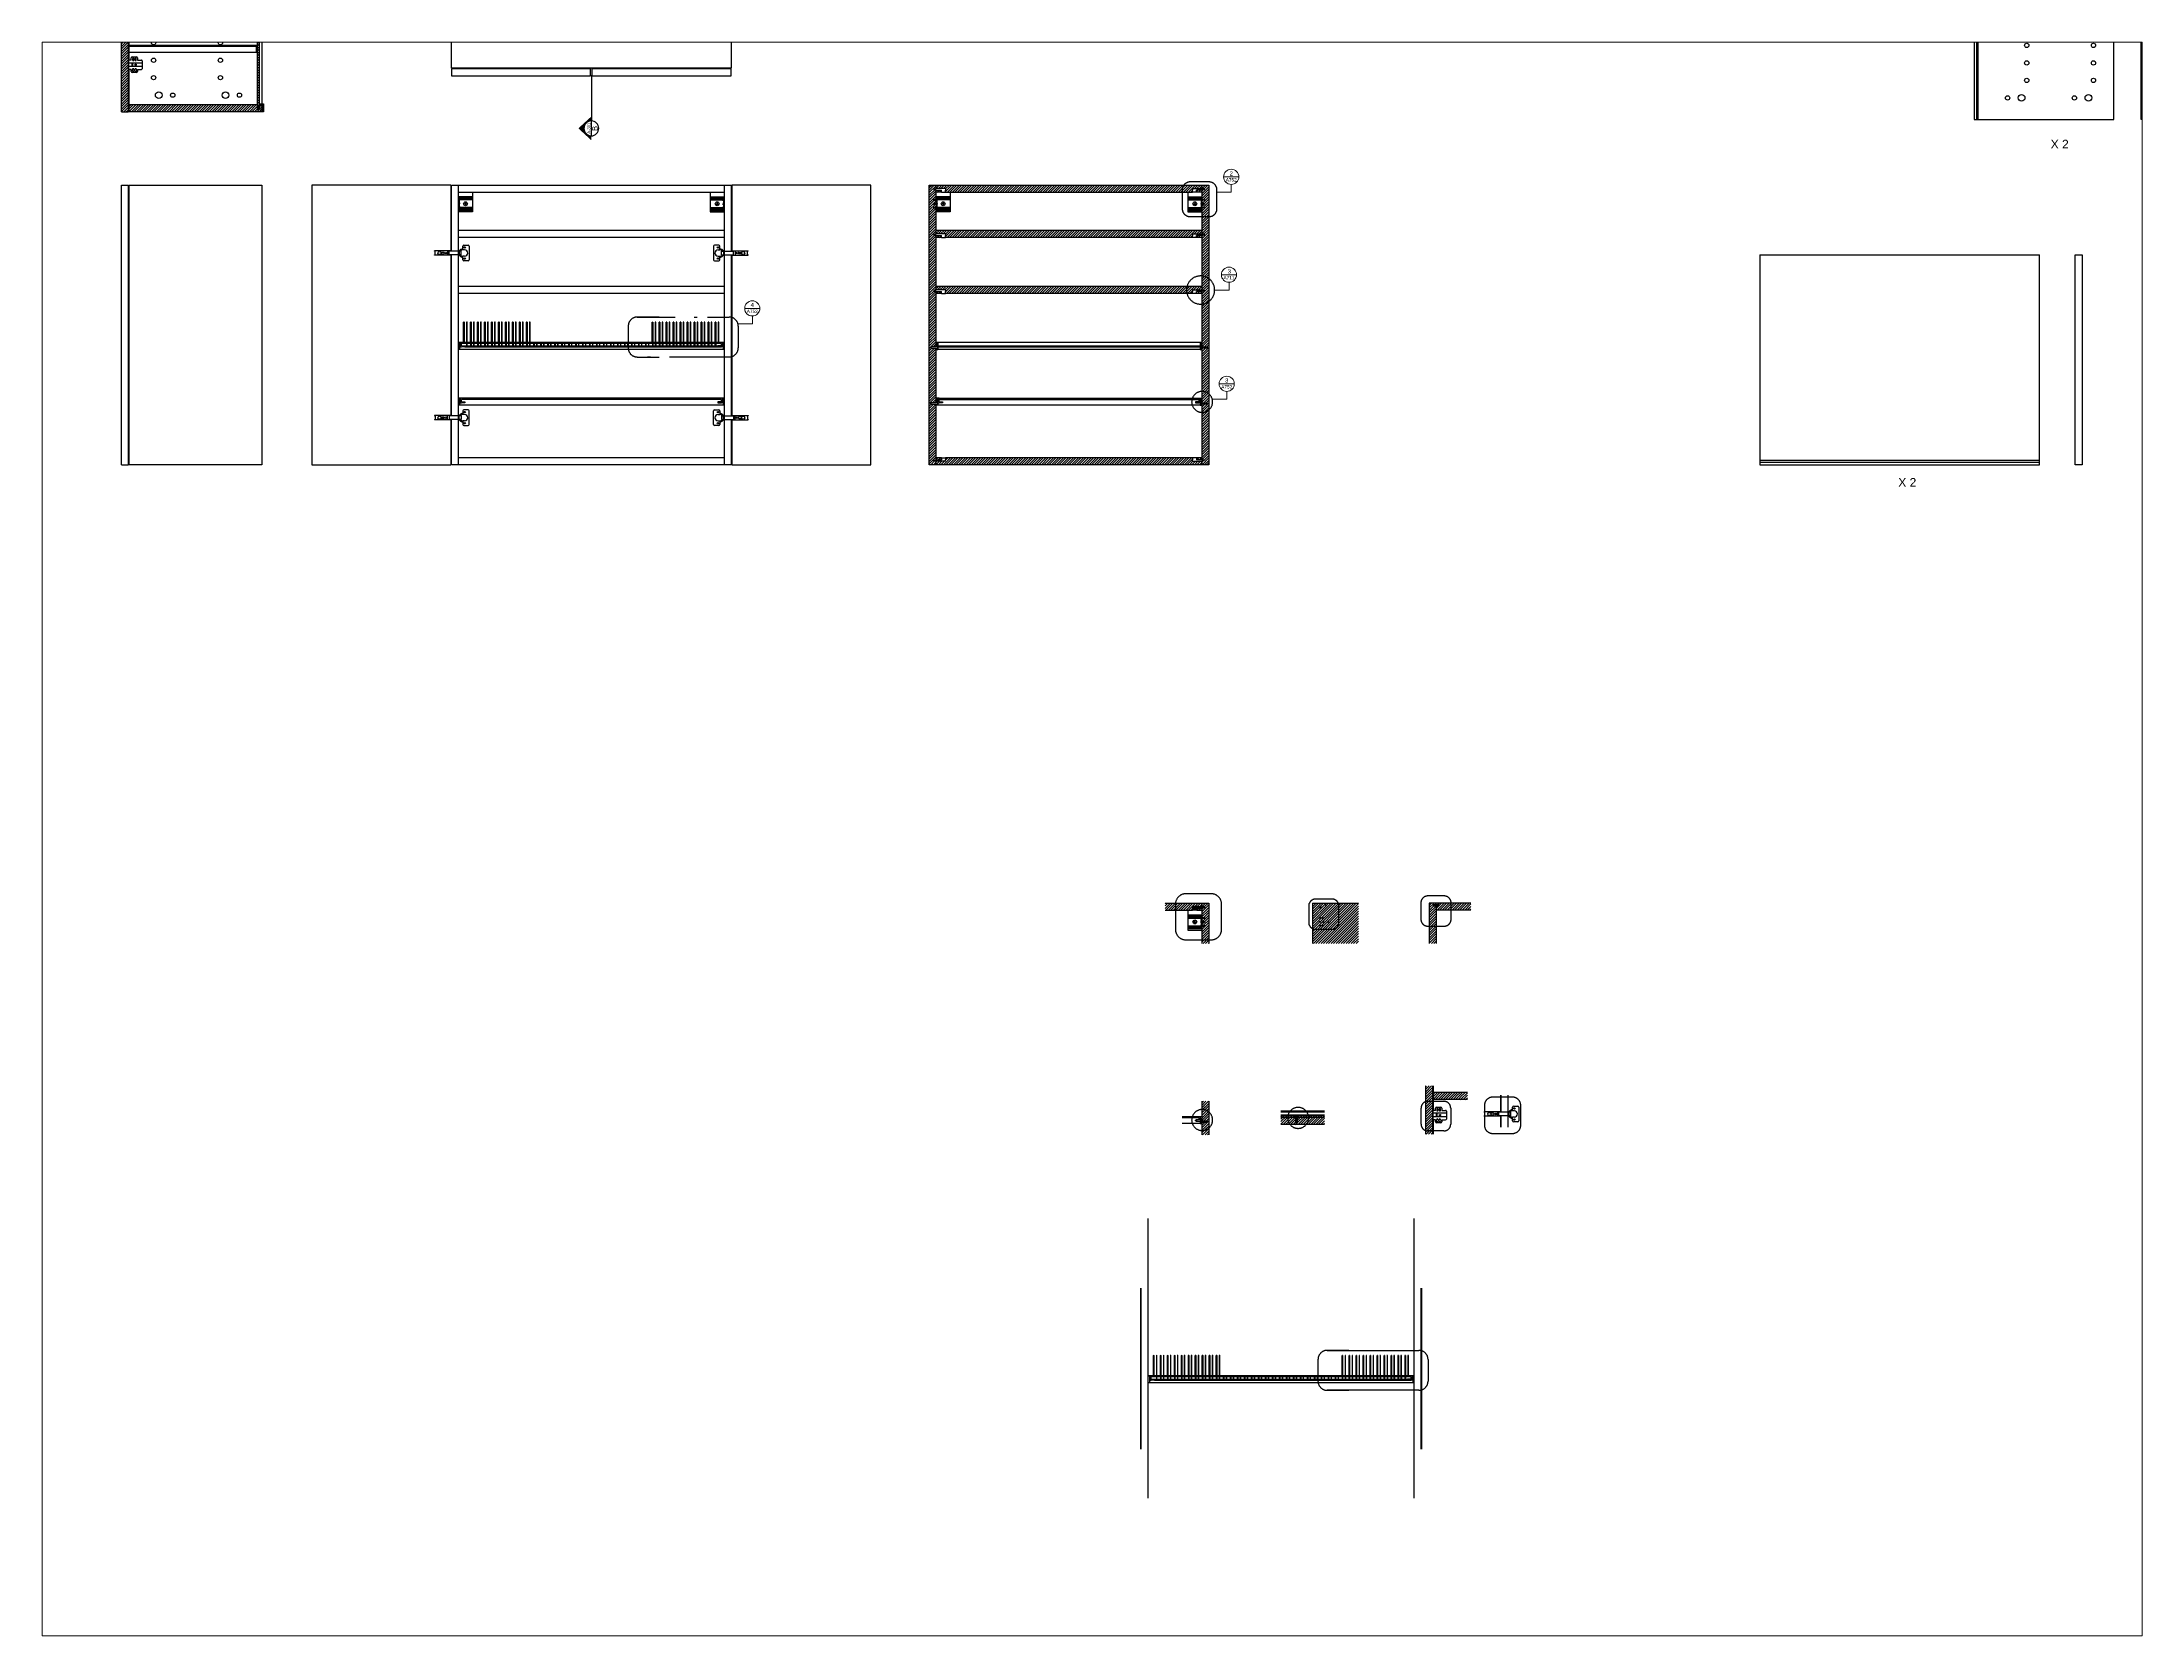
# Paper-space layout 'Layout2' of a CAD drawing. Header units: millimetres. Extents: x 26 to 231, y 20 to 176.
# The model-space entities are those that its viewports show. They can reach past a viewport. Long polylines and large blocks are cut down to what shows.
import ezdxf
from ezdxf.enums import TextEntityAlignment as Align

# ---------------------------------------------------------------- set-up
doc = ezdxf.new("R2010")
doc.units = ezdxf.units.MM
for name, pattern in [('CENTERX2', [4, 2.5, -0.5, 0.5, -0.5]), ('DASHED', [0.75, 0.5, -0.25]), ('TRATTOPUNTO', [25.4, 12.7, -6.35, 0, -6.35])]:
    doc.linetypes.add(name, pattern=pattern)
doc.layers.add('A-ANNO-SYMB', color=3, linetype='Continuous', lineweight=15)
for name, color, linetype in [('ARREDI SEZIONATI', 2, 'Continuous'), ('FINESTRE', 4, 'Continuous'), ('G-ANNO-LOGO', 3, 'Continuous'), ('linee sezionate', 4, 'Continuous'), ('prospetti', 2, 'Continuous'), ('quote', 3, 'Continuous'), ('simboli', 6, 'Continuous'), ('simboli tratteggiati', 1, 'Continuous'), ('viti', 5, 'Continuous')]:
    doc.layers.add(name, color=color, linetype=linetype)
doc.styles.add('ARIAL', font='arial.ttf')
doc.styles.get("Standard").update_dxf_attribs({"font": 'arial.ttf'})
doc.styles.add('underline', font='arial.ttf')

# ---------------------------------------------------------------- blocks, each defined once
blk = doc.blocks.new('section plan')
h = blk.add_hatch(color=256)
h.dxf.hatch_style = 1
h.paths.add_polyline_path([(56.9, 0.3), (46.3, 0.3, -1), (10.7, 0.3), (0.1, 0.3), (28.5, -30.6)])
blk.add_line((46.3, 0.3), (10.7, 0.3))
blk.add_circle((28.5, 0.3), 17.8)
at = {"style": 'ARIAL'}
for tag, height, p in [('A', 13, (28.4, 8.6)), ('A-301', 7, (29, -5.7))]:
    blk.add_attdef(tag, text='', height=height, dxfattribs=at).set_placement(p, align=Align.MIDDLE_CENTER)
blk = doc.blocks.new('DETAGLI')
at = {"layer": 'A-ANNO-SYMB', "linetype": 'Continuous'}
blk.add_line((486.7, 356.2), (504.8, 356.2), dxfattribs=at)
blk.add_circle((495.7, 356.2), 9.05, dxfattribs=at)
for tag, p in [('SEZIONE', (495.7, 354.7)), ('TAVOLA', (495.7, 362.8))]:
    blk.add_attdef(tag, text='', height=5, dxfattribs=at).set_placement(p, align=Align.TOP_CENTER)

msp = doc.modelspace()

# ---------------------------------------------------------------- hatches: boundary and pattern name
at = {"layer": 'G-ANNO-LOGO'}
h = msp.add_hatch(dxfattribs=at)
h.set_pattern_fill('ANSI31', color=256, scale=0.16)
h.paths.add_polyline_path([(6432.87, 3895.9), (6432.87, 3895.95), (6433.37, 3895.95), (6433.42, 3895.95), (6433.42, 3894.23), (6434.17, 3894.23), (6434.17, 3896.23), (6433.59, 3896.23), (6396.17, 3896.23), (6396.17, 3894.23), (6432.87, 3894.23)])
h.paths.add_polyline_path([(6432.92, 3883.23), (6403.03, 3883.23, -0.197781), (6404.13, 3881.23), (6432.92, 3881.23)])
h.paths.add_polyline_path([(6403.03, 3883.23), (6396.17, 3883.23), (6396.17, 3881.23), (6404.13, 3881.23, 0.197781)])
h.paths.add_polyline_path([(6395.97, 3896.23), (6393.97, 3896.23), (6393.97, 3883.89), (6395.97, 3883.89)])
h.paths.add_polyline_path([(6395.97, 3883.89), (6393.97, 3883.89), (6393.97, 3870.69), (6395.97, 3870.69)])
h.paths.add_polyline_path([(6433.37, 3895.9), (6432.92, 3895.9), (6432.92, 3894.17), (6433.37, 3894.17)])
h.paths.add_polyline_path([(6433.37, 3894.17), (6432.92, 3894.17), (6432.92, 3887.57), (6433.37, 3887.57)])
h.paths.add_polyline_path([(6433.37, 3887.57), (6432.92, 3887.57), (6432.92, 3817.06), (6433.37, 3817.06)])
h.paths.add_polyline_path([(6395.97, 3870.69), (6393.97, 3870.69), (6393.97, 3816.23), (6395.97, 3816.23)])
h.paths.add_polyline_path([(6432.92, 3867.23), (6396.17, 3867.23), (6396.17, 3865.23), (6432.92, 3865.23)])
h.paths.add_polyline_path([(6434.17, 3818.23), (6433.42, 3818.23), (6433.42, 3817.01), (6433.37, 3817.01), (6432.87, 3817.01), (6432.87, 3817.06), (6432.87, 3818.23), (6396.17, 3818.23), (6396.17, 3816.23), (6434.17, 3816.23)])
h.paths.add_polyline_path([(6432.92, 3851.23), (6432.62, 3851.23), (6432.62, 3849.23), (6432.92, 3849.23)])
h.paths.add_polyline_path([(6432.92, 3835.23), (6432.62, 3835.23), (6432.62, 3833.23), (6432.92, 3833.23)])
h = msp.add_hatch(dxfattribs=at)
h.set_pattern_fill('ANSI31', color=256, scale=0.16)
h.paths.add_polyline_path([(6695.58, 3794.98, -0.023981), (6695.59, 3795.27), (6627.12, 3795.27), (6627.12, 3794.28), (6628.59, 3794.28), (6629.78, 3794.28), (6629.78, 3793.86), (6629.78, 3793.27), (6695.58, 3793.27)])
h.paths.add_polyline_path([(6700.46, 3793.86), (6700.46, 3794.28), (6701.64, 3794.28), (6703.12, 3794.28), (6703.12, 3795.27), (6695.59, 3795.27, 0.023981), (6695.58, 3794.98), (6695.58, 3793.27), (6700.46, 3793.27), (6700.46, 3793.42)])
h.paths.add_polyline_path([(6705.12, 3795.27), (6703.12, 3795.27), (6703.12, 3794.28), (6703.12, 3794.19), (6703.84, 3794.19), (6703.84, 3793.95), (6703.12, 3793.95), (6703.12, 3793.86), (6703.12, 3791.11), (6703.91, 3791.11), (6703.91, 3790.95), (6703.12, 3790.95), (6703.12, 3790), (6703.91, 3790), (6703.91, 3789.84), (6703.12, 3789.84), (6703.12, 3788.9), (6703.91, 3788.9), (6703.91, 3788.74), (6703.12, 3788.74), (6703.12, 3784.78), (6705.12, 3784.78)])
h.paths.add_polyline_path([(6703.12, 3793.86), (6701.64, 3793.86), (6701.64, 3793.27), (6703.12, 3793.27)], flags=17)
h.paths.add_polyline_path([(6705.12, 3784.78), (6703.12, 3784.78), (6703.12, 3781.19), (6703.84, 3781.19), (6703.84, 3780.95), (6703.12, 3780.95), (6703.12, 3767.55, -0.229411), (6704.83, 3765.58), (6705.12, 3765.58)])
h.paths.add_polyline_path([(6703.12, 3780.86), (6701.64, 3780.86), (6701.64, 3780.27), (6703.12, 3780.27)], flags=17)
h.paths.add_polyline_path([(6700.46, 3781.28), (6701.64, 3781.28), (6703.12, 3781.28), (6703.12, 3782.27), (6627.12, 3782.27), (6627.12, 3781.28), (6628.59, 3781.28), (6629.78, 3781.28), (6629.78, 3780.86), (6629.78, 3780.42), (6629.78, 3780.27), (6700.46, 3780.27), (6700.46, 3780.42), (6700.46, 3780.86)])
h.paths.add_polyline_path([(6704.94, 3764.79, 0.300362), (6703.12, 3767.55), (6703.12, 3765.19), (6703.84, 3765.19), (6703.84, 3764.95), (6703.12, 3764.95), (6703.12, 3762.04, 0.300361)])
h.paths.add_polyline_path([(6703.12, 3764.86), (6701.64, 3764.86), (6701.64, 3764.27), (6703.12, 3764.27)])
h.paths.add_polyline_path([(6703.12, 3766.27), (6699.33, 3766.27, 0.129061), (6698.94, 3764.79, 0.044137), (6698.98, 3764.27), (6700.46, 3764.27), (6700.46, 3764.42), (6700.46, 3764.86), (6700.46, 3765.28), (6701.64, 3765.28), (6703.12, 3765.28)])
h.paths.add_polyline_path([(6705.12, 3765.58), (6704.83, 3765.58, -0.066377), (6704.94, 3764.79, -0.300361), (6703.12, 3762.04), (6703.12, 3749.01), (6704.69, 3749.01), (6704.69, 3748.59), (6703.12, 3748.59), (6703.12, 3736.24, -0.181753), (6705.12, 3735.57)])
h.paths.add_polyline_path([(6699.33, 3766.27), (6627.12, 3766.27), (6627.12, 3765.28), (6628.59, 3765.28), (6629.78, 3765.28), (6629.78, 3764.86), (6629.78, 3764.27), (6698.98, 3764.27, -0.044137), (6698.94, 3764.79, -0.129061)])
h.paths.add_polyline_path([(6627.12, 3780.95), (6626.4, 3780.95), (6626.4, 3781.19), (6627.12, 3781.19), (6627.12, 3788.74), (6626.32, 3788.74), (6626.32, 3788.9), (6627.12, 3788.9), (6627.12, 3789.84), (6626.32, 3789.84), (6626.32, 3790), (6627.12, 3790), (6627.12, 3790.95), (6626.32, 3790.95), (6626.32, 3791.11), (6627.12, 3791.11), (6627.12, 3793.86), (6627.12, 3793.86), (6627.12, 3793.95), (6626.4, 3793.95), (6626.4, 3794.19), (6627.12, 3794.19), (6627.12, 3794.28), (6627.12, 3795.27), (6625.12, 3795.27), (6625.12, 3715.27), (6627.12, 3715.27), (6627.12, 3716.35), (6626.4, 3716.35), (6626.4, 3716.59), (6627.12, 3716.59), (6627.12, 3732.59), (6625.55, 3732.59), (6625.55, 3733.01), (6627.12, 3733.01), (6627.12, 3748.59), (6625.55, 3748.59), (6625.55, 3749.01), (6627.12, 3749.01), (6627.12, 3764.95), (6626.4, 3764.95), (6626.4, 3765.19), (6627.12, 3765.19)])
h.paths.add_polyline_path([(6628.59, 3793.86), (6627.12, 3793.86), (6627.12, 3793.27), (6628.59, 3793.27)], flags=17)
h.paths.add_polyline_path([(6628.59, 3780.86), (6627.12, 3780.86), (6627.12, 3780.27), (6628.59, 3780.27)], flags=17)
h.paths.add_polyline_path([(6628.59, 3764.86), (6627.12, 3764.86), (6627.12, 3764.27), (6628.59, 3764.27)])
h.paths.add_polyline_path([(6700.12, 3716.12, -0.098167), (6700.34, 3717.27), (6629.78, 3717.27), (6629.78, 3717.11), (6629.78, 3716.68), (6629.78, 3716.26), (6628.59, 3716.26), (6627.12, 3716.26), (6627.12, 3715.27), (6700.24, 3715.27, -0.072422)])
h.paths.add_polyline_path([(6628.59, 3717.27), (6627.12, 3717.27), (6627.12, 3716.68), (6628.59, 3716.68)])
h.paths.add_polyline_path([(6703.12, 3716.26), (6701.64, 3716.26), (6700.46, 3716.26), (6700.46, 3716.68), (6700.46, 3717.11), (6700.46, 3717.27), (6700.34, 3717.27, 0.098167), (6700.12, 3716.12, 0.072422), (6700.24, 3715.27), (6703.12, 3715.27)])
h.paths.add_polyline_path([(6703.12, 3717.27), (6701.64, 3717.27), (6701.64, 3716.68), (6703.12, 3716.68)], flags=17)
h.paths.add_polyline_path([(6705.12, 3718.36, 0.184483), (6703.12, 3719.12), (6703.12, 3716.59), (6703.84, 3716.59), (6703.84, 3716.35), (6703.12, 3716.35), (6703.12, 3716.26), (6703.12, 3715.27), (6705.12, 3715.27)])
h.paths.add_polyline_path([(6705.12, 3730.92, -0.173138), (6703.22, 3730.25, -0.008354), (6703.12, 3730.25), (6703.12, 3719.12, -0.184483), (6705.12, 3718.36)])
h.paths.add_polyline_path([(6705.12, 3735.57, 0.173138), (6703.22, 3736.25, 0.008353), (6703.12, 3736.24), (6703.12, 3733.01), (6704.69, 3733.01), (6704.69, 3732.59), (6703.12, 3732.59), (6703.12, 3730.25, 0.008354), (6703.22, 3730.25, 0.173138), (6705.12, 3730.92)])
h = msp.add_hatch(dxfattribs=at)
h.set_pattern_fill('ANSI31', color=256, scale=0.16)
edge = h.paths.add_edge_path()
edge.add_line((6700.44, 3588.93), (6700.46, 3588.93))
edge.add_line((6700.46, 3588.93), (6701.66, 3588.93))
edge.add_line((6701.66, 3588.93), (6701.66, 3588.88))
edge.add_line((6701.66, 3588.88), (6703.12, 3588.88))
edge.add_line((6703.12, 3588.88), (6703.12, 3589.84))
edge.add_line((6703.12, 3589.84), (6695.59, 3589.84))
edge.add_arc((6698.58, 3589.56), 3, 174.505, 180)
edge.add_line((6695.58, 3589.56), (6695.58, 3587.84))
edge.add_line((6695.58, 3587.84), (6700.44, 3587.84))
edge.add_line((6700.44, 3587.84), (6700.44, 3588.93))
h.paths.add_polyline_path([(6705.12, 3589.84), (6703.12, 3589.84), (6703.12, 3588.88), (6703.12, 3588.77), (6703.86, 3588.77), (6703.86, 3588.53), (6703.12, 3588.53), (6703.12, 3588.44), (6703.12, 3588.42), (6703.12, 3586.13), (6703.02, 3586.5), (6702.82, 3586.5), (6702.92, 3586.13), (6702.92, 3585.74), (6703.06, 3585.74), (6702.98, 3585.47), (6702.92, 3585.47), (6702.92, 3584.64), (6703.05, 3584.64), (6703.91, 3584.64), (6703.91, 3584.36), (6703.12, 3584.36), (6703.12, 3583.53), (6703.91, 3583.53), (6703.91, 3583.26), (6703.12, 3583.26), (6703.12, 3582.87), (6703.12, 3579.36), (6705.12, 3579.36)])
edge = h.paths.add_edge_path(flags=16)
edge.add_line((6703.91, 3585.47), (6703.91, 3585.49))
edge.add_arc((6703.91, 3585.6), 0.113, 201.07533, 269.99588, ccw=False)
edge.add_line((6703.8, 3585.56), (6703.78, 3585.55))
edge.add_arc((6703.91, 3585.6), 0.137, 201.07586, 269.99662)
h.paths.add_polyline_path([(6703.58, 3585.47), (6703.15, 3585.47), (6703.22, 3585.68), (6703.64, 3585.68)], flags=16)
h.paths.add_polyline_path([(6703.12, 3588.42), (6701.8, 3588.42), (6701.66, 3588.42), (6701.66, 3587.84), (6703.12, 3587.84)])
h.paths.add_polyline_path([(6703.12, 3583.16), (6703.12, 3583.26), (6703.05, 3583.26), (6702.92, 3583.26), (6702.92, 3582.87), (6702.82, 3582.5), (6703.02, 3582.5), (6703.12, 3582.87)], flags=17)
h.paths.add_polyline_path([(6703.12, 3584.36), (6703.05, 3584.36), (6702.92, 3584.36), (6702.92, 3583.53), (6703.05, 3583.53), (6703.12, 3583.53)], flags=17)
edge = h.paths.add_edge_path(flags=16)
edge.add_arc((6738.69, 3589.23), 0.102, 0, 360)
edge = h.paths.add_edge_path(flags=16)
edge.add_arc((6737, 3585.6), 0.113, 0, 360)
edge = h.paths.add_edge_path(flags=16)
edge.add_arc((6737, 3588.65), 0.21, 0, 360)
edge = h.paths.add_edge_path(flags=16)
edge.add_arc((6737, 3583.39), 0.113, 0, 360)
h.paths.add_polyline_path([(6770.22, 3589.07), (6769.46, 3589.07), (6769.46, 3589.35), (6770.22, 3589.35), (6770.22, 3589.84), (6768.22, 3589.84), (6768.22, 3583.27), (6770.22, 3583.27)])
h.paths.add_polyline_path([(6774.46, 3589.84), (6770.22, 3589.84), (6770.22, 3589.35), (6770.98, 3589.35), (6770.98, 3589.07), (6770.22, 3589.07), (6770.22, 3587.84), (6774.46, 3587.84)])
edge = h.paths.add_edge_path()
edge.add_arc((6701.47, 3527.69), 0.15, 0, 360)
edge = h.paths.add_edge_path()
edge.add_arc((6703.04, 3528.77), 0.0729, 5.24279, 87.43191)
edge.add_line((6703.05, 3528.84), (6702.69, 3528.84))
edge.add_arc((6702.69, 3528.77), 0.0729, 92.56809, 174.75721)
edge.add_line((6702.62, 3528.78), (6702.62, 3526.91))
edge.add_arc((6702.69, 3526.92), 0.0729, 185.24279, 267.43191)
edge.add_line((6702.69, 3526.84), (6703.05, 3526.84))
edge.add_arc((6703.04, 3526.92), 0.0729, 272.56809, 354.75721)
edge.add_line((6703.12, 3526.91), (6703.12, 3526.94))
edge.add_line((6703.12, 3526.94), (6702.82, 3526.94))
edge.add_line((6702.82, 3526.94), (6702.82, 3527.81))
edge.add_line((6702.82, 3527.81), (6703.12, 3527.81))
edge.add_line((6703.12, 3527.81), (6703.12, 3528.78))
edge = h.paths.add_edge_path()
edge.add_arc((6703.22, 3527.82), 3, 50.70922, 90)
edge.add_arc((6703.22, 3527.82), 3, 90, 91.91463)
edge.add_line((6703.12, 3530.82), (6703.12, 3527.58))
edge.add_line((6703.12, 3527.58), (6704.69, 3527.58))
edge.add_line((6704.69, 3527.58), (6704.69, 3527.16))
edge.add_line((6704.69, 3527.16), (6703.12, 3527.16))
edge.add_line((6703.12, 3527.16), (6703.12, 3524.82))
edge.add_arc((6703.22, 3527.82), 3, 268.08537, 270)
edge.add_arc((6703.22, 3527.82), 3, 270, 309.29078)
edge.add_line((6705.12, 3525.5), (6705.12, 3530.14))
edge = h.paths.add_edge_path()
edge.add_arc((6689.5, 3528.66), 0.0753, 0, 360)
edge = h.paths.add_edge_path()
edge.add_arc((6690.65, 3528.66), 0.0753, 0, 360)
edge = h.paths.add_edge_path()
edge.add_line((6705.12, 3533.18), (6703.12, 3533.18))
edge.add_line((6703.12, 3533.18), (6703.12, 3530.82))
edge.add_arc((6703.22, 3527.82), 3, 50.70922, 91.91463, ccw=False)
edge.add_line((6705.12, 3530.14), (6705.12, 3533.18))
edge = h.paths.add_edge_path()
edge.add_line((6703.12, 3523.6), (6705.12, 3523.6))
edge.add_line((6705.12, 3523.6), (6705.12, 3525.5))
edge.add_arc((6703.22, 3527.82), 3, 270, 309.29078, ccw=False)
edge.add_arc((6703.22, 3527.82), 3, 268.08537, 270, ccw=False)
edge.add_line((6703.12, 3524.82), (6703.12, 3523.6))
edge = h.paths.add_edge_path()
edge.add_line((6692.64, 3589.84), (6692.64, 3587.84))
edge.add_line((6692.64, 3587.84), (6695.58, 3587.84))
edge.add_line((6695.58, 3587.84), (6695.58, 3589.56))
edge.add_arc((6698.58, 3589.56), 3, 174.505, 180, ccw=False)
edge.add_line((6695.59, 3589.84), (6692.64, 3589.84))
h.paths.add_polyline_path([(6703.12, 3578.34), (6705.12, 3578.34), (6705.12, 3579.36), (6703.12, 3579.36)])
edge = h.paths.add_edge_path()
edge.add_line((6747.93, 3578.34), (6747.93, 3589.84))
edge.add_line((6747.93, 3589.84), (6742.2, 3589.84))
edge.add_arc((6740.4, 3589.05), 1.97, 0, 23.73631, ccw=False)
edge.add_line((6742.36, 3589.05), (6742.36, 3584.34))
edge.add_arc((6740.4, 3584.34), 1.97, -90, 0, ccw=False)
edge.add_line((6740.4, 3582.37), (6735.68, 3582.37))
edge.add_arc((6735.68, 3584.34), 1.97, 243.38659, 270, ccw=False)
edge.add_line((6734.8, 3582.58), (6734.8, 3578.34))
edge.add_line((6734.8, 3578.34), (6747.93, 3578.34))
h.paths.add_polyline_path([(6780.14, 3587.84), (6780.14, 3589.84), (6774.46, 3589.84), (6774.46, 3587.84)])
h.paths.add_polyline_path([(6768.22, 3578.34), (6770.22, 3578.34), (6770.22, 3583.27), (6768.22, 3583.27)])
edge = h.paths.add_edge_path(flags=16)
edge.add_arc((6737.86, 3584.5), 0.137, 0, 360)
edge = h.paths.add_edge_path(flags=16)
edge.add_arc((6739.25, 3584.49), 0.137, 0, 360)
edge = h.paths.add_edge_path(flags=16)
edge.add_arc((6736.86, 3584.5), 0.137, 0, 360)
edge = h.paths.add_edge_path(flags=17)
edge.add_arc((6740.4, 3589.05), 1.97, 0, 23.73631)
edge.add_line((6742.2, 3589.84), (6734.8, 3589.84))
edge.add_line((6734.8, 3589.84), (6734.8, 3587.84))
edge.add_line((6734.8, 3587.84), (6734.8, 3582.58))
edge.add_arc((6735.68, 3584.34), 1.97, 243.38659, 270)
edge.add_line((6735.68, 3582.37), (6740.4, 3582.37))
edge.add_arc((6740.4, 3584.34), 1.97, 270, 360)
edge.add_line((6742.36, 3584.34), (6742.36, 3589.05))
h = msp.add_hatch(dxfattribs=at)
h.set_pattern_fill('ANSI31', color=256, scale=0.16)
h.set_pattern_definition([(45, (-111.2972, -45.74507), (-0.359210245, 0.359210245), [])])
h.paths.add_polyline_path([(6776.26, 3535.69), (6769.4, 3535.69), (6769.4, 3533.69), (6777.36, 3533.69, 0.197781)])
h.paths.add_polyline_path([(6769.2, 3537.6), (6767.2, 3537.6), (6767.2, 3536.35), (6769.2, 3536.35)])
h.paths.add_polyline_path([(6767.2, 3523.79), (6769.2, 3523.79), (6769.2, 3536.35), (6767.2, 3536.35)])
edge = h.paths.add_edge_path()
edge.add_line((6779.13, 3533.69), (6779.13, 3535.69))
edge.add_line((6779.13, 3535.69), (6776.26, 3535.69))
edge.add_arc((6774.38, 3533.35), 3, 6.50326, 51.25383, ccw=False)
edge.add_line((6777.36, 3533.69), (6779.13, 3533.69))
h = msp.add_hatch(dxfattribs=at)
h.set_pattern_fill('ANSI31', color=256, scale=0.16)
edge = h.paths.add_edge_path()
edge.add_line((6705.12, 3533.18), (6703.12, 3533.18))
edge.add_line((6703.12, 3533.18), (6703.12, 3530.82))
edge.add_arc((6703.22, 3527.82), 3, 90, 91.91463, ccw=False)
edge.add_arc((6703.22, 3527.82), 3, 50.70922, 90, ccw=False)
edge.add_line((6705.12, 3530.14), (6705.12, 3533.18))
h = msp.add_hatch(dxfattribs=at)
h.set_pattern_fill('ANSI31', color=256, scale=0.16)
h.paths.add_polyline_path([(6733.69, 3528.43, 0.008354), (6733.69, 3528.53), (6730.67, 3528.53), (6730.45, 3528.53), (6730.45, 3526.96), (6730.03, 3526.96), (6730.03, 3528.53), (6729.39, 3528.53), (6727.69, 3528.53, 0.008354), (6727.69, 3528.43, 0.173138), (6728.37, 3526.53), (6733.01, 3526.53, 0.173138)])
h.paths.add_polyline_path([(6729.39, 3528.83), (6730.67, 3528.83), (6730.67, 3528.53), (6733.69, 3528.53, 0.04203), (6733.63, 3529.03), (6727.75, 3529.03, 0.04203), (6727.69, 3528.53), (6729.39, 3528.53)])
edge = h.paths.add_edge_path()
edge.add_line((6738.23, 3528.53), (6738.23, 3529.03))
edge.add_line((6738.23, 3529.03), (6733.63, 3529.03))
edge.add_arc((6730.69, 3528.43), 3, 1.91464, 11.54146, ccw=False)
edge.add_line((6733.69, 3528.53), (6738.23, 3528.53))
edge = h.paths.add_edge_path()
edge.add_line((6738.23, 3526.53), (6738.23, 3528.53))
edge.add_line((6738.23, 3528.53), (6733.69, 3528.53))
edge.add_arc((6730.69, 3528.43), 3, 0, 1.91464, ccw=False)
edge.add_arc((6730.69, 3528.43), 3, -39.29078, 0, ccw=False)
edge.add_line((6733.01, 3526.53), (6738.23, 3526.53))
edge = h.paths.add_edge_path()
edge.add_line((6725.77, 3528.53), (6725.77, 3526.53))
edge.add_line((6725.77, 3526.53), (6728.37, 3526.53))
edge.add_arc((6730.69, 3528.43), 3, 180, 219.29078, ccw=False)
edge.add_arc((6730.69, 3528.43), 3, 178.08536, 180, ccw=False)
edge.add_line((6727.69, 3528.53), (6725.77, 3528.53))
edge = h.paths.add_edge_path()
edge.add_line((6725.77, 3529.03), (6725.77, 3528.53))
edge.add_line((6725.77, 3528.53), (6727.69, 3528.53))
edge.add_arc((6730.69, 3528.43), 3, 168.45854, 178.08536, ccw=False)
edge.add_line((6727.75, 3529.03), (6725.77, 3529.03))

# ---------------------------------------------------------------- linework, layer by layer
at = {"layer": 'A-ANNO-SYMB'}
for p, q in [((6711.56, 3793.24), (6707.45, 3793.24)), ((6711.56, 3795.44), (6711.56, 3793.24)), ((6710.92, 3765.25), (6706.8, 3765.25)), ((6710.92, 3767.45), (6710.92, 3765.25)), ((6574.5, 3757.81), (6574.5, 3755.61)), ((6574.5, 3755.61), (6570.38, 3755.61)), ((6710.27, 3734.03), (6706.16, 3734.03)), ((6710.27, 3736.23), (6710.27, 3734.03)), ((6700.46, 3588.93), (6700.44, 3588.93))]:
    msp.add_line(p, q, dxfattribs=at)
at = {"layer": 'ARREDI SEZIONATI'}
for p, q in [((6393.97, 3715.27), (6393.97, 3795.27)), ((6393.97, 3795.27), (6395.97, 3795.27)), ((6395.97, 3715.27), (6395.97, 3795.27)), ((6393.97, 3715.27), (6395.97, 3715.27)), ((6702.25, 3527.84), (6701.47, 3527.84)), ((6701.47, 3527.54), (6702.44, 3527.54)), ((6702.32, 3527.91), (6702.32, 3528.48)), ((6729.39, 3528.53), (6730.03, 3528.53)), ((6730.03, 3528.53), (6730.12, 3528.53)), ((6730.36, 3528.53), (6730.67, 3528.53))]:
    msp.add_line(p, q, dxfattribs=at)
for centre, radius, start, end in [((6702.24, 3528.47), 0.0729, 5.24279, 87.43191), ((6702.22, 3527.94), 0.103, 286.05969, 341.26561), ((6702.41, 3528.64), 0.205, 3.66912, 81.03718), ((6702.42, 3527.74), 0.201, 278.15931, 357.13439)]:
    msp.add_arc(centre, radius, start, end, dxfattribs=at)
at = {"layer": 'FINESTRE'}
for p, q in [((6432.87, 3818.23), (6432.87, 3817.06)), ((6432.87, 3817.06), (6432.87, 3817.01)), ((6432.87, 3817.01), (6433.37, 3817.01)), ((6433.37, 3817.01), (6433.42, 3817.01)), ((6433.42, 3817.01), (6433.42, 3818.23)), ((6627.12, 3790.95), (6627.12, 3790)), ((6627.12, 3789.84), (6627.12, 3788.9)), ((6703.12, 3790.95), (6703.12, 3790)), ((6703.12, 3789.84), (6703.12, 3788.9)), ((6700.44, 3588.93), (6700.44, 3587.84)), ((6701.66, 3588.93), (6700.46, 3588.93)), ((6701.66, 3588.91), (6701.66, 3588.93)), ((6701.66, 3588.88), (6701.66, 3588.91)), ((6701.66, 3588.88), (6703.12, 3588.88)), ((6701.8, 3588.42), (6701.66, 3588.42)), ((6701.66, 3588.42), (6701.66, 3587.84)), ((6701.8, 3588.42), (6703.12, 3588.42)), ((6703.86, 3588.77), (6703.12, 3588.77)), ((6703.86, 3588.53), (6703.12, 3588.53)), ((6703.86, 3588.77), (6703.86, 3588.53)), ((6734.8, 3589.84), (6747.93, 3589.84)), ((6702.69, 3528.84), (6703.05, 3528.84))]:
    msp.add_line(p, q, dxfattribs=at)
for centre, radius in [((6737, 3588.65), 0.23), ((6738.69, 3589.23), 0.12), ((6736.86, 3584.5), 0.137), ((6737, 3585.6), 0.137), ((6737, 3583.39), 0.137), ((6737.78, 3585.6), 0.137), ((6737.78, 3583.39), 0.137), ((6737.86, 3584.5), 0.137), ((6739.25, 3584.49), 0.137)]:
    msp.add_circle(centre, radius, dxfattribs=at)
for centre, start, end in [((6702.69, 3528.77), 92.56809, 174.75721), ((6703.04, 3528.77), 5.24279, 87.43191), ((6702.69, 3526.92), 185.24279, 267.43191), ((6703.04, 3526.92), 272.56809, 354.75721)]:
    msp.add_arc(centre, 0.0729, start, end, dxfattribs=at)
at = {"layer": 'linee sezionate'}
for p, q in [((6393.97, 3816.23), (6393.97, 3896.23)), ((6395.97, 3816.23), (6395.97, 3896.23)), ((6434.17, 3896.23), (6434.17, 3816.23)), ((6396.17, 3831.04), (6396.17, 3875.44)), ((6432.62, 3833.23), (6432.62, 3835.23)), ((6432.92, 3835.23), (6432.62, 3835.23)), ((6396.17, 3816.23), (6396.17, 3828.34)), ((6432.92, 3833.23), (6432.62, 3833.23)), ((6393.97, 3816.23), (6395.97, 3816.23)), ((6432.87, 3818.23), (6396.17, 3818.23)), ((6434.17, 3816.23), (6396.17, 3816.23)), ((6434.17, 3818.23), (6433.42, 3818.23)), ((6434.17, 3818.23), (6434.17, 3816.23)), ((6625.12, 3795.27), (6705.12, 3795.27)), ((6625.12, 3715.27), (6625.12, 3795.27)), ((6627.12, 3794.28), (6627.12, 3795.27)), ((6627.12, 3791.11), (6627.12, 3793.86)), ((6628.59, 3793.27), (6627.12, 3793.27)), ((6629.78, 3793.27), (6700.46, 3793.27)), ((6703.12, 3793.27), (6701.64, 3793.27)), ((6703.12, 3795.27), (6703.12, 3794.19)), ((6703.12, 3793.95), (6703.12, 3791.11)), ((6705.12, 3795.27), (6705.12, 3715.27)), ((6627.12, 3781.19), (6627.12, 3788.74)), ((6703.12, 3788.74), (6703.12, 3781.19)), ((6703.12, 3782.27), (6627.12, 3782.27)), ((6627.12, 3765.19), (6627.12, 3780.95)), ((6628.59, 3780.27), (6627.12, 3780.27)), ((6700.46, 3780.27), (6629.78, 3780.27)), ((6703.12, 3780.27), (6701.64, 3780.27)), ((6703.12, 3780.95), (6703.12, 3765.19)), ((6703.12, 3766.27), (6627.12, 3766.27)), ((6627.12, 3749.01), (6627.12, 3764.95)), ((6628.59, 3764.27), (6627.12, 3764.27)), ((6700.46, 3764.27), (6629.78, 3764.27)), ((6703.12, 3764.27), (6701.64, 3764.27)), ((6703.12, 3764.95), (6703.12, 3749.01)), ((6627.12, 3733.01), (6627.12, 3748.59)), ((6703.12, 3748.59), (6703.12, 3733.01)), ((6627.12, 3716.59), (6627.12, 3732.59)), ((6703.12, 3732.59), (6703.12, 3716.59)), ((6705.12, 3715.27), (6625.12, 3715.27)), ((6628.59, 3717.27), (6627.12, 3717.27)), ((6627.12, 3715.27), (6627.12, 3716.35)), ((6700.46, 3717.27), (6629.78, 3717.27)), ((6703.12, 3717.27), (6701.64, 3717.27)), ((6703.12, 3716.35), (6703.12, 3715.27)), ((6692.64, 3589.84), (6705.12, 3589.84)), ((6692.64, 3587.84), (6700.44, 3587.84)), ((6703.12, 3587.84), (6701.66, 3587.84)), ((6701.66, 3587.84), (6703.12, 3587.84)), ((6703.12, 3588.88), (6703.12, 3589.84)), ((6703.12, 3588.42), (6703.12, 3585.84)), ((6705.12, 3589.84), (6705.12, 3578.34)), ((6734.8, 3589.84), (6734.8, 3587.84)), ((6734.8, 3587.84), (6734.8, 3578.34)), ((6780.14, 3589.84), (6768.22, 3589.84)), ((6768.22, 3589.84), (6768.22, 3578.34)), ((6770.22, 3589.35), (6770.22, 3589.84)), ((6770.22, 3589.07), (6770.22, 3578.34)), ((6780.14, 3587.84), (6770.22, 3587.84)), ((6702.82, 3586.5), (6702.92, 3586.13)), ((6702.82, 3582.5), (6702.92, 3582.87)), ((6703.05, 3584.64), (6702.91, 3584.64)), ((6703.05, 3584.36), (6702.91, 3584.36)), ((6702.92, 3586.13), (6702.92, 3585.74)), ((6703.05, 3585.74), (6702.92, 3585.74)), ((6702.92, 3585.47), (6702.92, 3584.63)), ((6703.05, 3585.47), (6702.92, 3585.47)), ((6702.92, 3584.36), (6702.92, 3583.53)), ((6703.05, 3583.53), (6702.92, 3583.53)), ((6702.92, 3583.26), (6702.92, 3582.87)), ((6703.05, 3583.26), (6702.92, 3583.26)), ((6703.02, 3586.5), (6703.12, 3586.13)), ((6703.02, 3582.5), (6703.12, 3582.87)), ((6703.05, 3585.74), (6703.91, 3585.74)), ((6703.91, 3585.47), (6703.05, 3585.47)), ((6703.05, 3584.64), (6703.91, 3584.64)), ((6703.91, 3584.36), (6703.05, 3584.36)), ((6703.05, 3583.53), (6703.91, 3583.53)), ((6703.91, 3583.26), (6703.05, 3583.26)), ((6703.12, 3586.13), (6703.12, 3585.74)), ((6703.12, 3585.47), (6703.12, 3584.64)), ((6703.12, 3584.36), (6703.12, 3583.53)), ((6703.12, 3583.26), (6703.12, 3582.87)), ((6703.12, 3583.16), (6703.12, 3578.34)), ((6703.17, 3585.52), (6703.7, 3585.52)), ((6703.17, 3584.42), (6703.7, 3584.42)), ((6703.17, 3583.31), (6703.7, 3583.31)), ((6703.91, 3585.74), (6703.91, 3585.47)), ((6703.91, 3584.64), (6703.91, 3584.36)), ((6703.91, 3583.53), (6703.91, 3583.26)), ((6767.2, 3523.79), (6767.2, 3537.6)), ((6769.2, 3523.79), (6769.2, 3537.6)), ((6769.4, 3530.59), (6769.4, 3537.6)), ((6779.13, 3535.69), (6769.4, 3535.69)), ((6779.13, 3533.69), (6769.4, 3533.69)), ((6702.62, 3528.78), (6702.62, 3526.91)), ((6702.82, 3527.81), (6702.82, 3526.94)), ((6703.12, 3527.81), (6702.82, 3527.81)), ((6703.12, 3533.18), (6703.12, 3527.5)), ((6703.12, 3527.58), (6704.69, 3527.58)), ((6704.69, 3527.58), (6704.69, 3527.16)), ((6705.12, 3533.18), (6705.12, 3523.6)), ((6738.23, 3529.03), (6725.77, 3529.03)), ((6729.39, 3528.53), (6725.77, 3528.53)), ((6730.67, 3528.83), (6729.39, 3528.83)), ((6729.39, 3528.53), (6729.39, 3528.83)), ((6730.03, 3526.96), (6730.03, 3528.53)), ((6730.45, 3528.53), (6730.45, 3526.96)), ((6730.67, 3528.53), (6730.67, 3528.83)), ((6738.23, 3528.53), (6730.67, 3528.53)), ((6769.4, 3523.79), (6769.4, 3527.89)), ((6702.69, 3526.84), (6703.05, 3526.84)), ((6703.12, 3526.94), (6702.82, 3526.94)), ((6703.12, 3527.25), (6703.12, 3523.6)), ((6704.69, 3527.16), (6703.12, 3527.16)), ((6738.23, 3526.53), (6725.77, 3526.53)), ((6730.45, 3526.96), (6730.03, 3526.96))]:
    msp.add_line(p, q, dxfattribs=at)
for points in [[(6432.92, 3895.9), (6433.37, 3895.9), (6433.37, 3817.06), (6432.92, 3817.06)], [(6769.46, 3589.07), (6770.98, 3589.07), (6770.98, 3589.35), (6769.46, 3589.35)]]:
    msp.add_lwpolyline(points, close=True, dxfattribs=at)
for centre, radius in [((6698.65, 3528.66), 0.0753), ((6699.49, 3528.66), 0.0753), ((6700.65, 3528.68), 0.0753), ((6701.47, 3527.69), 0.15), ((6701.49, 3528.68), 0.0753)]:
    msp.add_circle(centre, radius, dxfattribs=at)
for centre, start, end in [((6700.65, 3528.68), 94.69191, 265.30809), ((6701.49, 3528.68), 274.69191, 85.30809)]:
    msp.add_arc(centre, 0.0753, start, end, dxfattribs=at)
at = {"layer": 'prospetti'}
for p, q in [((6434.17, 3888.53), (6434.17, 3818.53)), ((6924.1, 3894.03), (6924.1, 3814.03)), ((6924.8, 3894.03), (6924.8, 3814.03)), ((6925.3, 3814.03), (6925.3, 3894.03)), ((6964.1, 3814.03), (6964.1, 3894.03)), ((6488.43, 3828.72), (6488.43, 3866.72)), ((6568.43, 3866.72), (6568.43, 3828.72)), ((6432.92, 3835.23), (6396.17, 3835.23)), ((6396.17, 3835.15), (6432.62, 3835.15)), ((6432.62, 3835), (6396.17, 3835)), ((6432.62, 3834.93), (6396.17, 3834.93)), ((6432.92, 3833.23), (6396.17, 3833.23)), ((6568.43, 3828.72), (6488.43, 3828.72)), ((6488.43, 3828.52), (6488.43, 3826.52)), ((6528.23, 3828.52), (6488.43, 3828.52)), ((6528.23, 3826.52), (6528.23, 3828.52)), ((6528.63, 3826.52), (6528.63, 3828.52)), ((6568.43, 3828.52), (6528.63, 3828.52)), ((6568.43, 3826.52), (6568.43, 3828.52)), ((6488.43, 3826.52), (6528.23, 3826.52)), ((6528.63, 3826.52), (6568.43, 3826.52)), ((6924.1, 3814.03), (6964.1, 3814.03)), ((6924.8, 3814.03), (6925.3, 3814.03)), ((6396.17, 3795.27), (6434.17, 3795.27)), ((6396.17, 3715.27), (6396.17, 3795.27)), ((6434.17, 3795.27), (6434.17, 3715.27)), ((6488.23, 3795.27), (6448.43, 3795.27)), ((6448.43, 3795.27), (6448.43, 3715.27)), ((6488.23, 3795.27), (6488.23, 3776.33)), ((6488.43, 3795.27), (6568.43, 3795.27)), ((6488.43, 3776.33), (6488.43, 3795.27)), ((6490.43, 3715.27), (6490.43, 3795.27)), ((6490.43, 3793.27), (6566.43, 3793.27)), ((6494.43, 3793.27), (6494.43, 3787.57)), ((6562.43, 3793.27), (6562.43, 3787.57)), ((6566.43, 3795.27), (6566.43, 3715.27)), ((6568.43, 3795.27), (6568.43, 3776.33)), ((6608.43, 3795.27), (6568.63, 3795.27)), ((6568.63, 3795.27), (6568.63, 3776.33)), ((6608.43, 3715.27), (6608.43, 3795.27)), ((6631.12, 3793.27), (6631.12, 3787.57)), ((6699.12, 3793.27), (6699.12, 3787.57)), ((6494.43, 3787.57), (6490.43, 3787.57)), ((6562.43, 3787.57), (6566.43, 3787.57)), ((6631.12, 3787.57), (6627.12, 3787.57)), ((6699.12, 3787.57), (6703.12, 3787.57)), ((6974.93, 3715.33), (6974.93, 3786.33)), ((6974.93, 3786.33), (6979.43, 3786.33)), ((6566.43, 3782.27), (6490.43, 3782.27)), ((6566.43, 3780.27), (6490.43, 3780.27)), ((6488.23, 3775.33), (6488.23, 3729.23)), ((6488.43, 3729.23), (6488.43, 3775.33)), ((6568.43, 3775.33), (6568.43, 3729.23)), ((6568.63, 3775.33), (6568.63, 3729.23)), ((6862.83, 3775.27), (6862.83, 3715.27)), ((6862.83, 3775.27), (6942.83, 3775.27)), ((6942.83, 3715.27), (6942.83, 3775.27)), ((6566.43, 3766.27), (6490.43, 3766.27)), ((6566.43, 3764.27), (6490.43, 3764.27)), ((6703.12, 3750.27), (6627.12, 3750.27)), ((6566.43, 3748.27), (6490.43, 3748.27)), ((6703.12, 3748.27), (6627.12, 3748.27)), ((6627.62, 3749.27), (6702.62, 3749.27)), ((6627.62, 3748.97), (6702.62, 3748.97)), ((6566.43, 3732.27), (6490.43, 3732.27)), ((6627.12, 3734.27), (6703.12, 3734.27)), ((6703.12, 3732.27), (6627.12, 3732.27)), ((6627.92, 3733.97), (6702.32, 3733.97)), ((6488.23, 3728.23), (6488.23, 3715.27)), ((6488.43, 3715.27), (6488.43, 3728.23)), ((6568.43, 3728.23), (6568.43, 3715.27)), ((6568.63, 3728.23), (6568.63, 3715.27)), ((6434.17, 3715.27), (6396.17, 3715.27)), ((6448.43, 3715.27), (6488.23, 3715.27)), ((6568.43, 3715.27), (6488.43, 3715.27)), ((6566.43, 3717.27), (6490.43, 3717.27)), ((6568.63, 3715.27), (6608.43, 3715.27)), ((6942.83, 3716.47), (6862.83, 3716.47)), ((6862.83, 3715.97), (6942.83, 3715.97)), ((6862.83, 3715.27), (6942.83, 3715.27)), ((7051.93, 3715.33), (6974.93, 3715.33)), ((6699.12, 3587.84), (6699.12, 3582.14)), ((6700.46, 3587.84), (6700.44, 3587.84)), ((6701.66, 3587.84), (6701.64, 3587.84)), ((6703.12, 3588.88), (6703.12, 3588.86)), ((6703.12, 3588.44), (6703.12, 3588.42)), ((6770.22, 3589.35), (6770.22, 3589.33)), ((6770.22, 3589.09), (6770.22, 3589.07)), ((6699.12, 3582.14), (6703.12, 3582.14)), ((6788.63, 3534.94), (6788.63, 3530.05)), ((6788.83, 3530.05), (6788.83, 3534.94)), ((6790.83, 3525.74), (6790.83, 3534.94)), ((6697.55, 3528.84), (6702.69, 3528.84)), ((6697.55, 3528.54), (6702.25, 3528.54)), ((6788.63, 3529.05), (6788.63, 3525.74)), ((6788.83, 3525.74), (6788.83, 3529.05)), ((6703.05, 3526.84), (6697.55, 3526.84)), ((6687.81, 3419.68), (6687.81, 3499.68)), ((6763.81, 3499.68), (6763.81, 3419.68)), ((6685.61, 3479.74), (6685.61, 3433.64)), ((6685.81, 3433.64), (6685.81, 3479.74)), ((6765.81, 3479.74), (6765.81, 3433.64)), ((6766.01, 3479.74), (6766.01, 3433.64)), ((6763.81, 3452.68), (6687.81, 3452.68))]:
    msp.add_line(p, q, dxfattribs=at)
for points in [[(6971.96, 3894.03), (6973.96, 3894.03), (6973.96, 3814.03), (6971.96, 3814.03)], [(6953.08, 3775.27), (6955.08, 3775.27), (6955.08, 3715.27), (6953.08, 3715.27)]]:
    msp.add_lwpolyline(points, close=True, dxfattribs=at)
for centre, radius in [((6403.17, 3835.99), 0.614), ((6422.28, 3835.99), 0.614), ((6939.18, 3835.22), 0.614), ((6958.29, 3835.22), 0.614), ((6403.17, 3830.99), 0.614), ((6422.28, 3830.99), 0.614), ((6939.18, 3830.22), 0.614), ((6958.29, 3830.22), 0.614), ((6403.17, 3825.99), 0.614), ((6422.28, 3825.99), 0.614), ((6939.18, 3825.22), 0.614), ((6958.29, 3825.22), 0.614), ((6404.63, 3820.99), 0.955), ((6408.63, 3820.99), 0.614), ((6423.74, 3820.99), 0.955), ((6427.74, 3820.99), 0.614), ((6933.72, 3820.22), 0.614), ((6937.72, 3820.22), 0.955), ((6952.83, 3820.22), 0.614), ((6956.83, 3820.22), 0.955)]:
    msp.add_circle(centre, radius, dxfattribs=at)
at = {"layer": 'simboli tratteggiati', "linetype": 'TRATTOPUNTO', "ltscale": 0.5}
for p, q in [((6528.43, 3826.72), (6528.43, 3813.62)), ((6738.97, 3461.93), (6759.02, 3461.93)), ((6759.02, 3450.5), (6738.97, 3450.5))]:
    msp.add_line(p, q, dxfattribs=at)
at = {"layer": 'simboli tratteggiati', "linetype": 'TRATTOPUNTO', "ltscale": 0.1}
for p, q in [((6541.59, 3757.52), (6561.64, 3757.52)), ((6561.64, 3746.09), (6541.59, 3746.09))]:
    msp.add_line(p, q, dxfattribs=at)
at = {"layer": 'simboli tratteggiati', "linetype": 'DASHED', "ltscale": 4}
for p, q in [((6738.23, 3530.33), (6725.77, 3530.33)), ((6738.23, 3530.03), (6725.77, 3530.03)), ((6725.77, 3529.33), (6738.23, 3529.33))]:
    msp.add_line(p, q, dxfattribs=at)
at = {"layer": 'simboli tratteggiati', "linetype": 'TRATTOPUNTO', "ltscale": 0.1}
msp.add_lwpolyline([(6699.77, 3786.24), (6705.19, 3786.24, 0.414214), (6707.45, 3788.49), (6707.45, 3793.91, 0.414214), (6705.19, 3796.17), (6699.77, 3796.17, 0.414214), (6697.52, 3793.91), (6697.52, 3788.49, 0.414214)], format="xyb", close=True, dxfattribs=at)
for points in [[(6698.75, 3765.25, -0.414214), (6702.78, 3769.27)], [(6706.8, 3765.25, 0.414214), (6702.78, 3769.27)], [(6702.78, 3761.22, -0.414214), (6698.75, 3765.25)], [(6702.78, 3761.22, 0.414214), (6706.8, 3765.25)], [(6547.83, 3757.52), (6541.59, 3757.52, 0.414214), (6538.99, 3754.93), (6538.99, 3748.69, 0.414214), (6541.59, 3746.09), (6547.83, 3746.09)], [(6561.64, 3757.52), (6567.88, 3757.52, -0.414214), (6570.47, 3754.93), (6570.47, 3748.69, -0.414214), (6567.88, 3746.09), (6561.64, 3746.09)], [(6700.22, 3733.25, -0.414214), (6703.22, 3736.25)], [(6703.22, 3730.25, -0.414214), (6700.22, 3733.25)], [(6706.22, 3733.25, 0.414214), (6703.22, 3736.25)], [(6703.22, 3730.25, 0.414214), (6706.22, 3733.25)]]:
    msp.add_lwpolyline(points, format="xyb", dxfattribs=at)
at = {"layer": 'simboli tratteggiati', "linetype": 'TRATTOPUNTO', "ltscale": 0.5}
for points in [[(6698.58, 3579.36), (6705.78, 3579.36, 0.414214), (6708.78, 3582.36), (6708.78, 3589.56, 0.414214), (6705.78, 3592.56), (6698.58, 3592.56, 0.414214), (6695.58, 3589.56), (6695.58, 3582.36, 0.414214)], [(6735.68, 3582.37), (6740.4, 3582.37, 0.414214), (6742.36, 3584.34), (6742.36, 3589.05, 0.414214), (6740.4, 3591.02), (6735.68, 3591.02, 0.414214), (6733.71, 3589.05), (6733.71, 3584.34, 0.414214)], [(6767.78, 3583.27), (6772.5, 3583.27, 0.414214), (6774.46, 3585.24), (6774.46, 3589.95, 0.414214), (6772.5, 3591.92), (6767.78, 3591.92, 0.414214), (6765.82, 3589.95), (6765.82, 3585.24, 0.414214)], [(6786.36, 3523.98), (6792.03, 3523.98, 0.414214), (6794.39, 3526.34), (6794.39, 3532, 0.414214), (6792.03, 3534.36), (6786.36, 3534.36, 0.414214), (6784.01, 3532), (6784.01, 3526.34, 0.414214)], [(6772.42, 3524.71), (6767.8, 3524.71, -0.414214), (6765.88, 3526.63), (6765.88, 3531.25, -0.414214), (6767.8, 3533.17), (6772.42, 3533.17, -0.414214), (6774.34, 3531.25), (6774.34, 3526.63, -0.414214)]]:
    msp.add_lwpolyline(points, format="xyb", close=True, dxfattribs=at)
for points in [[(6700.22, 3527.82, -0.414214), (6703.22, 3530.82)], [(6703.22, 3524.82, -0.414214), (6700.22, 3527.82)], [(6706.22, 3527.82, 0.414214), (6703.22, 3530.82)], [(6703.22, 3524.82, 0.414214), (6706.22, 3527.82)], [(6727.69, 3528.43, -0.414214), (6730.69, 3531.43)], [(6727.69, 3528.43, 0.414214), (6730.69, 3525.43)], [(6730.69, 3531.43, -0.414214), (6733.69, 3528.43)], [(6730.69, 3525.43, 0.414214), (6733.69, 3528.43)], [(6745.21, 3461.93), (6738.97, 3461.93, 0.414214), (6736.37, 3459.33), (6736.37, 3453.1, 0.414214), (6738.97, 3450.5), (6745.21, 3450.5)], [(6759.02, 3461.93), (6765.26, 3461.93, -0.414214), (6767.86, 3459.33), (6767.86, 3453.1, -0.414214), (6765.26, 3450.5), (6759.02, 3450.5)]]:
    msp.add_lwpolyline(points, format="xyb", dxfattribs=at)
at = {"layer": 'viti'}
for p, q in [((6395.97, 3830.84), (6395.97, 3828.54)), ((6399.87, 3830.19), (6395.97, 3830.19)), ((6399.87, 3829.19), (6395.97, 3829.19)), ((6396.77, 3831.04), (6396.17, 3831.04)), ((6396.77, 3828.34), (6396.17, 3828.34)), ((6396.77, 3831.04), (6396.77, 3831.64)), ((6396.77, 3827.74), (6396.77, 3828.34)), ((6396.97, 3830.19), (6396.97, 3829.19)), ((6397.07, 3831.94), (6398.27, 3831.94)), ((6397.1, 3827.97), (6397.1, 3828.34)), ((6397.12, 3831.4), (6397.12, 3831.07)), ((6397.17, 3830.19), (6397.17, 3829.19)), ((6397.52, 3831.07), (6397.52, 3831.4)), ((6397.55, 3828.34), (6397.55, 3827.97)), ((6397.8, 3827.97), (6397.8, 3828.34)), ((6397.82, 3831.4), (6397.82, 3831.07)), ((6398.22, 3831.07), (6398.22, 3831.4)), ((6398.25, 3828.34), (6398.25, 3827.97)), ((6398.57, 3831.64), (6398.57, 3831.04)), ((6398.57, 3831.04), (6399.67, 3831.04)), ((6398.57, 3828.34), (6398.57, 3827.74)), ((6398.57, 3828.34), (6399.67, 3828.34)), ((6399.87, 3830.84), (6399.87, 3828.54)), ((6398.27, 3827.44), (6397.07, 3827.44)), ((6433.37, 3818.53), (6434.37, 3818.53)), ((6434.37, 3816.23), (6434.17, 3816.23)), ((6434.37, 3818.53), (6434.37, 3816.23)), ((6434.37, 3818.53), (6434.57, 3818.53)), ((6434.49, 3817.66), (6434.37, 3817.66)), ((6434.49, 3817.09), (6434.37, 3817.09)), ((6434.57, 3816.23), (6434.37, 3816.23)), ((6434.49, 3817.09), (6434.49, 3817.66)), ((6434.57, 3818.53), (6434.57, 3816.23)), ((6434.57, 3816.23), (6434.57, 3816.23)), ((6626.4, 3794.19), (6626.4, 3793.95)), ((6626.4, 3794.19), (6627.12, 3794.19)), ((6626.4, 3793.95), (6627.12, 3793.95)), ((6628.59, 3794.28), (6627.11, 3794.28)), ((6627.12, 3794.28), (6627.12, 3794.19)), ((6627.12, 3793.95), (6627.12, 3793.86)), ((6627.12, 3793.86), (6628.59, 3793.86)), ((6629.78, 3794.28), (6628.59, 3794.28)), ((6628.59, 3793.27), (6628.59, 3793.86)), ((6628.59, 3793.27), (6629.78, 3793.27)), ((6629.78, 3794.28), (6629.78, 3793.86)), ((6629.78, 3793.42), (6629.78, 3793.86)), ((6629.78, 3793.27), (6629.78, 3793.42)), ((6700.46, 3794.28), (6701.64, 3794.28)), ((6700.46, 3794.28), (6700.46, 3793.86)), ((6700.46, 3793.42), (6700.46, 3793.86)), ((6700.46, 3793.27), (6700.46, 3793.42)), ((6701.64, 3793.27), (6700.46, 3793.27)), ((6701.64, 3794.28), (6703.12, 3794.28)), ((6701.64, 3793.27), (6701.64, 3793.86)), ((6703.12, 3793.86), (6701.64, 3793.86)), ((6703.12, 3794.28), (6703.12, 3794.19)), ((6703.84, 3794.19), (6703.12, 3794.19)), ((6703.12, 3793.95), (6703.12, 3793.86)), ((6703.84, 3793.95), (6703.12, 3793.95)), ((6703.84, 3794.19), (6703.84, 3793.95)), ((6494.43, 3791.92), (6490.43, 3791.92)), ((6490.43, 3787.92), (6494.43, 3787.92)), ((6490.63, 3791.92), (6490.63, 3790.95)), ((6494.43, 3791.7), (6490.63, 3791.7)), ((6494.43, 3791.48), (6490.63, 3791.48)), ((6490.63, 3790.95), (6490.63, 3790)), ((6490.63, 3790), (6490.63, 3788.9)), ((6490.63, 3788.9), (6490.63, 3787.92)), ((6494.43, 3788.37), (6490.63, 3788.37)), ((6494.43, 3788.15), (6490.63, 3788.15)), ((6494.43, 3791.27), (6490.7, 3791.27)), ((6494.43, 3791.03), (6490.7, 3791.03)), ((6494.43, 3788.82), (6490.7, 3788.82)), ((6494.43, 3788.58), (6490.7, 3788.58)), ((6494.43, 3791.92), (6494.43, 3787.92)), ((6494.43, 3791.92), (6494.43, 3787.92)), ((6562.43, 3791.92), (6562.43, 3787.92)), ((6562.43, 3791.92), (6566.43, 3791.92)), ((6562.43, 3791.92), (6562.43, 3787.92)), ((6562.43, 3791.7), (6566.23, 3791.7)), ((6562.43, 3791.48), (6566.23, 3791.48)), ((6562.43, 3791.27), (6566.16, 3791.27)), ((6562.43, 3791.03), (6566.16, 3791.03)), ((6562.43, 3788.82), (6566.16, 3788.82)), ((6562.43, 3788.58), (6566.16, 3788.58)), ((6562.43, 3788.37), (6566.23, 3788.37)), ((6562.43, 3788.15), (6566.23, 3788.15)), ((6566.43, 3787.92), (6562.43, 3787.92)), ((6566.23, 3791.92), (6566.23, 3790.95)), ((6566.23, 3790.95), (6566.23, 3790)), ((6566.23, 3790), (6566.23, 3788.9)), ((6566.23, 3788.9), (6566.23, 3787.92)), ((6627.18, 3791.11), (6626.32, 3791.11)), ((6626.32, 3790.95), (6627.18, 3790.95)), ((6627.18, 3790), (6626.32, 3790)), ((6626.32, 3789.84), (6627.18, 3789.84)), ((6627.18, 3788.9), (6626.32, 3788.9)), ((6626.32, 3788.74), (6627.18, 3788.74)), ((6631.12, 3791.92), (6627.12, 3791.92)), ((6627.12, 3787.92), (6631.12, 3787.92)), ((6627.18, 3791.11), (6627.39, 3791.11)), ((6627.18, 3790.95), (6627.39, 3790.95)), ((6627.18, 3790), (6627.32, 3790)), ((6627.18, 3790), (6627.39, 3790)), ((6627.18, 3789.84), (6627.32, 3789.84)), ((6627.18, 3789.84), (6627.39, 3789.84)), ((6627.18, 3788.9), (6627.32, 3788.9)), ((6627.18, 3788.9), (6627.39, 3788.9)), ((6627.18, 3788.74), (6627.32, 3788.74)), ((6627.18, 3788.74), (6627.39, 3788.74)), ((6627.32, 3791.92), (6627.32, 3791.11)), ((6631.12, 3791.7), (6627.32, 3791.7)), ((6631.12, 3791.48), (6627.32, 3791.48)), ((6631.12, 3791.27), (6627.32, 3791.27)), ((6627.32, 3790.95), (6627.32, 3790)), ((6627.32, 3789.84), (6627.32, 3788.9)), ((6627.32, 3788.74), (6627.32, 3787.92)), ((6631.12, 3788.58), (6627.32, 3788.58)), ((6631.12, 3788.37), (6627.32, 3788.37)), ((6631.12, 3788.15), (6627.32, 3788.15)), ((6631.12, 3791.03), (6627.39, 3791.03)), ((6631.12, 3788.82), (6627.39, 3788.82)), ((6631.12, 3791.92), (6631.12, 3787.92)), ((6699.12, 3791.92), (6703.12, 3791.92)), ((6699.12, 3791.92), (6699.12, 3787.92)), ((6699.12, 3791.7), (6702.92, 3791.7)), ((6699.12, 3791.48), (6702.92, 3791.48)), ((6699.12, 3791.27), (6702.92, 3791.27)), ((6699.12, 3791.03), (6702.84, 3791.03)), ((6699.12, 3788.82), (6702.84, 3788.82)), ((6699.12, 3788.58), (6702.92, 3788.58)), ((6699.12, 3788.37), (6702.92, 3788.37)), ((6699.12, 3788.15), (6702.92, 3788.15)), ((6703.12, 3787.92), (6699.12, 3787.92)), ((6703.05, 3791.11), (6702.84, 3791.11)), ((6703.05, 3790.95), (6702.84, 3790.95)), ((6703.05, 3790), (6702.84, 3790)), ((6703.05, 3789.84), (6702.84, 3789.84)), ((6703.05, 3788.9), (6702.84, 3788.9)), ((6703.05, 3788.74), (6702.84, 3788.74)), ((6703.05, 3789.84), (6702.91, 3789.84)), ((6703.05, 3788.74), (6702.91, 3788.74)), ((6702.92, 3791.92), (6702.92, 3791.11)), ((6702.92, 3790.95), (6702.92, 3790)), ((6703.05, 3790), (6702.92, 3790)), ((6702.92, 3789.84), (6702.92, 3788.9)), ((6703.05, 3788.9), (6702.92, 3788.9)), ((6702.92, 3788.74), (6702.92, 3787.92)), ((6703.05, 3791.11), (6703.91, 3791.11)), ((6703.91, 3790.95), (6703.05, 3790.95)), ((6703.05, 3790), (6703.91, 3790)), ((6703.91, 3789.84), (6703.05, 3789.84)), ((6703.05, 3788.9), (6703.91, 3788.9)), ((6703.91, 3788.74), (6703.05, 3788.74)), ((6626.4, 3781.19), (6626.4, 3780.95)), ((6626.4, 3781.19), (6627.12, 3781.19)), ((6626.4, 3780.95), (6627.12, 3780.95)), ((6628.59, 3781.28), (6627.11, 3781.28)), ((6627.12, 3781.28), (6627.12, 3781.19)), ((6627.12, 3780.95), (6627.12, 3780.86)), ((6627.12, 3780.86), (6628.59, 3780.86)), ((6629.78, 3781.28), (6628.59, 3781.28)), ((6628.59, 3780.27), (6628.59, 3780.86)), ((6628.59, 3780.27), (6629.78, 3780.27)), ((6629.78, 3781.28), (6629.78, 3780.86)), ((6629.78, 3780.42), (6629.78, 3780.86)), ((6629.78, 3780.27), (6629.78, 3780.42)), ((6700.46, 3781.28), (6701.64, 3781.28)), ((6700.46, 3781.28), (6700.46, 3780.86)), ((6700.46, 3780.42), (6700.46, 3780.86)), ((6700.46, 3780.27), (6700.46, 3780.42)), ((6701.64, 3780.27), (6700.46, 3780.27)), ((6701.64, 3781.28), (6703.12, 3781.28)), ((6701.64, 3780.27), (6701.64, 3780.86)), ((6703.12, 3780.86), (6701.64, 3780.86)), ((6703.12, 3781.28), (6703.12, 3781.19)), ((6703.84, 3781.19), (6703.12, 3781.19)), ((6703.12, 3780.95), (6703.12, 3780.86)), ((6703.84, 3780.95), (6703.12, 3780.95)), ((6703.84, 3781.19), (6703.84, 3780.95)), ((6488.06, 3776.43), (6483.56, 3776.43)), ((6483.56, 3776.33), (6483.56, 3776.43)), ((6483.56, 3776.33), (6483.71, 3776.33)), ((6483.56, 3775.23), (6483.56, 3775.33)), ((6483.56, 3775.33), (6483.71, 3775.33)), ((6488.06, 3775.23), (6483.56, 3775.23)), ((6483.71, 3775.33), (6483.71, 3776.33)), ((6486.22, 3776.03), (6485.39, 3776.03)), ((6485.39, 3775.63), (6486.22, 3775.63)), ((6487.27, 3776.43), (6487.27, 3775.23)), ((6491.18, 3776.33), (6487.76, 3776.33)), ((6487.76, 3775.33), (6487.76, 3776.33)), ((6491.18, 3775.33), (6487.76, 3775.33)), ((6488.06, 3776.33), (6488.06, 3776.43)), ((6488.06, 3775.33), (6488.06, 3775.23)), ((6490.43, 3776.33), (6490.43, 3775.33)), ((6490.58, 3776.33), (6490.58, 3775.33)), ((6491.18, 3775.33), (6491.18, 3776.33)), ((6491.67, 3776.73), (6491.67, 3777.78)), ((6492.17, 3776.73), (6491.67, 3776.73)), ((6491.67, 3773.88), (6491.67, 3774.93)), ((6492.17, 3774.93), (6491.67, 3774.93)), ((6491.97, 3778.08), (6493.17, 3778.08)), ((6493.47, 3777.78), (6493.47, 3773.88)), ((6563.39, 3777.78), (6563.39, 3773.88)), ((6564.89, 3778.08), (6563.69, 3778.08)), ((6564.69, 3776.73), (6565.19, 3776.73)), ((6564.69, 3774.93), (6565.19, 3774.93)), ((6565.19, 3776.73), (6565.19, 3777.78)), ((6565.19, 3773.88), (6565.19, 3774.93)), ((6565.68, 3776.33), (6569.1, 3776.33)), ((6565.68, 3775.33), (6565.68, 3776.33)), ((6565.68, 3775.33), (6569.1, 3775.33)), ((6566.28, 3776.33), (6566.28, 3775.33)), ((6566.43, 3776.33), (6566.43, 3775.33)), ((6568.8, 3776.43), (6573.3, 3776.43)), ((6568.8, 3776.33), (6568.8, 3776.43)), ((6568.8, 3775.33), (6568.8, 3775.23)), ((6568.8, 3775.23), (6573.3, 3775.23)), ((6569.1, 3775.33), (6569.1, 3776.33)), ((6569.59, 3776.43), (6569.59, 3775.23)), ((6570.64, 3776.03), (6571.47, 3776.03)), ((6571.47, 3775.63), (6570.64, 3775.63)), ((6573.15, 3775.33), (6573.15, 3776.33)), ((6573.3, 3776.33), (6573.15, 3776.33)), ((6573.3, 3775.33), (6573.15, 3775.33)), ((6573.3, 3776.33), (6573.3, 3776.43)), ((6573.3, 3775.23), (6573.3, 3775.33)), ((6493.17, 3773.58), (6491.97, 3773.58)), ((6563.69, 3773.58), (6564.89, 3773.58)), ((6626.4, 3765.19), (6626.4, 3764.95)), ((6626.4, 3765.19), (6627.12, 3765.19)), ((6626.4, 3764.95), (6627.12, 3764.95)), ((6628.59, 3765.28), (6627.11, 3765.28)), ((6627.12, 3765.28), (6627.12, 3765.19)), ((6627.12, 3764.95), (6627.12, 3764.86)), ((6627.12, 3764.86), (6628.59, 3764.86)), ((6629.78, 3765.28), (6628.59, 3765.28)), ((6628.59, 3764.27), (6628.59, 3764.86)), ((6628.59, 3764.27), (6629.78, 3764.27)), ((6629.78, 3765.28), (6629.78, 3764.86)), ((6629.78, 3764.42), (6629.78, 3764.86)), ((6629.78, 3764.27), (6629.78, 3764.42)), ((6700.46, 3765.28), (6701.64, 3765.28)), ((6700.46, 3765.28), (6700.46, 3764.86)), ((6700.46, 3764.42), (6700.46, 3764.86)), ((6700.46, 3764.27), (6700.46, 3764.42)), ((6701.64, 3764.27), (6700.46, 3764.27)), ((6701.64, 3765.28), (6703.12, 3765.28)), ((6701.64, 3764.27), (6701.64, 3764.86)), ((6703.12, 3764.86), (6701.64, 3764.86)), ((6703.12, 3765.28), (6703.12, 3765.19)), ((6703.84, 3765.19), (6703.12, 3765.19)), ((6703.12, 3764.95), (6703.12, 3764.86)), ((6703.84, 3764.95), (6703.12, 3764.95)), ((6703.84, 3765.19), (6703.84, 3764.95)), ((6491.89, 3750.12), (6491.89, 3756.05)), ((6492.04, 3756.05), (6492.04, 3750.19)), ((6492.74, 3756.05), (6492.74, 3750.19)), ((6492.89, 3750.12), (6492.89, 3756.05)), ((6493.89, 3750.12), (6493.89, 3756.05)), ((6494.04, 3756.05), (6494.04, 3750.19)), ((6494.74, 3756.05), (6494.74, 3750.19)), ((6494.89, 3750.12), (6494.89, 3756.05)), ((6495.89, 3750.12), (6495.89, 3756.05)), ((6496.04, 3756.05), (6496.04, 3750.19)), ((6496.74, 3756.05), (6496.74, 3750.19)), ((6496.89, 3750.12), (6496.89, 3756.05)), ((6497.89, 3750.12), (6497.89, 3756.05)), ((6498.04, 3756.05), (6498.04, 3750.19)), ((6498.74, 3756.05), (6498.74, 3750.19)), ((6498.89, 3750.12), (6498.89, 3756.05)), ((6499.89, 3750.12), (6499.89, 3756.05)), ((6500.04, 3756.05), (6500.04, 3750.19)), ((6500.74, 3756.05), (6500.74, 3750.19)), ((6500.89, 3750.12), (6500.89, 3756.05)), ((6501.89, 3750.12), (6501.89, 3756.05)), ((6502.04, 3756.05), (6502.04, 3750.19)), ((6502.74, 3756.05), (6502.74, 3750.19)), ((6502.89, 3750.12), (6502.89, 3756.05)), ((6503.89, 3750.12), (6503.89, 3756.05)), ((6504.04, 3756.05), (6504.04, 3750.19)), ((6504.74, 3756.05), (6504.74, 3750.19)), ((6504.89, 3750.12), (6504.89, 3756.05)), ((6505.89, 3750.12), (6505.89, 3756.05)), ((6506.04, 3756.05), (6506.04, 3750.19)), ((6506.74, 3756.05), (6506.74, 3750.19)), ((6506.89, 3750.12), (6506.89, 3756.05)), ((6507.89, 3750.12), (6507.89, 3756.05)), ((6508.04, 3756.05), (6508.04, 3750.19)), ((6508.74, 3756.05), (6508.74, 3750.19)), ((6508.89, 3750.12), (6508.89, 3756.05)), ((6509.89, 3750.12), (6509.89, 3756.05)), ((6510.04, 3756.05), (6510.04, 3750.19)), ((6510.74, 3756.05), (6510.74, 3750.19)), ((6510.89, 3750.12), (6510.89, 3756.05)), ((6545.88, 3750.1), (6545.88, 3756.03)), ((6546.03, 3756.03), (6546.03, 3750.17)), ((6546.73, 3756.03), (6546.73, 3750.17)), ((6546.88, 3750.1), (6546.88, 3756.03)), ((6547.88, 3750.1), (6547.88, 3756.03)), ((6548.03, 3756.03), (6548.03, 3750.17)), ((6548.73, 3756.03), (6548.73, 3750.17)), ((6548.88, 3750.1), (6548.88, 3756.03)), ((6549.88, 3750.1), (6549.88, 3756.03)), ((6550.03, 3756.03), (6550.03, 3750.17)), ((6550.73, 3756.03), (6550.73, 3750.17)), ((6550.88, 3750.1), (6550.88, 3756.03)), ((6551.88, 3750.1), (6551.88, 3756.03)), ((6552.03, 3756.03), (6552.03, 3750.17)), ((6552.73, 3756.03), (6552.73, 3750.17)), ((6552.88, 3750.1), (6552.88, 3756.03)), ((6553.88, 3750.1), (6553.88, 3756.03)), ((6554.03, 3756.03), (6554.03, 3750.17)), ((6554.73, 3756.03), (6554.73, 3750.17)), ((6554.88, 3750.1), (6554.88, 3756.03)), ((6555.88, 3750.1), (6555.88, 3756.03)), ((6556.03, 3756.03), (6556.03, 3750.17)), ((6556.73, 3756.03), (6556.73, 3750.17)), ((6556.88, 3750.1), (6556.88, 3756.03)), ((6557.88, 3750.1), (6557.88, 3756.03)), ((6558.03, 3756.03), (6558.03, 3750.17)), ((6558.73, 3756.03), (6558.73, 3750.17)), ((6558.88, 3750.1), (6558.88, 3756.03)), ((6559.88, 3750.1), (6559.88, 3756.03)), ((6560.03, 3756.03), (6560.03, 3750.17)), ((6560.73, 3756.03), (6560.73, 3750.17)), ((6560.88, 3750.1), (6560.88, 3756.03)), ((6561.88, 3750.1), (6561.88, 3756.03)), ((6562.03, 3756.03), (6562.03, 3750.17)), ((6562.73, 3756.03), (6562.73, 3750.17)), ((6562.88, 3750.1), (6562.88, 3756.03)), ((6563.88, 3750.1), (6563.88, 3756.03)), ((6564.03, 3756.03), (6564.03, 3750.17)), ((6564.73, 3756.03), (6564.73, 3750.17)), ((6564.88, 3750.1), (6564.88, 3756.03)), ((6490.43, 3750.27), (6490.73, 3750.27)), ((6491.89, 3750.27), (6490.43, 3750.27)), ((6490.73, 3750.27), (6490.73, 3748.27)), ((6490.93, 3750.27), (6490.93, 3748.97)), ((6492.74, 3749.97), (6490.93, 3749.97)), ((6491.23, 3749.27), (6491.23, 3749.97)), ((6491.95, 3750.19), (6492.82, 3750.19)), ((6492.82, 3750.04), (6491.95, 3750.04)), ((6492.74, 3750.27), (6492.04, 3750.27)), ((6565.63, 3749.97), (6492.74, 3749.97)), ((6492.74, 3749.97), (6492.74, 3749.12)), ((6493.89, 3750.27), (6492.89, 3750.27)), ((6492.89, 3749.12), (6492.89, 3749.97)), ((6493.89, 3749.97), (6493.89, 3749.12)), ((6493.95, 3750.19), (6494.82, 3750.19)), ((6494.82, 3750.04), (6493.95, 3750.04)), ((6494.74, 3750.27), (6494.04, 3750.27)), ((6494.04, 3749.97), (6494.04, 3749.12)), ((6494.74, 3749.97), (6494.74, 3749.12)), ((6495.89, 3750.27), (6494.89, 3750.27)), ((6494.89, 3749.12), (6494.89, 3749.97)), ((6495.89, 3749.97), (6495.89, 3749.12)), ((6495.95, 3750.19), (6496.82, 3750.19)), ((6496.82, 3750.04), (6495.95, 3750.04)), ((6496.74, 3750.27), (6496.04, 3750.27)), ((6496.04, 3749.97), (6496.04, 3749.12)), ((6496.74, 3749.97), (6496.74, 3749.12)), ((6497.89, 3750.27), (6496.89, 3750.27)), ((6496.89, 3749.12), (6496.89, 3749.97)), ((6497.89, 3749.97), (6497.89, 3749.12)), ((6497.95, 3750.19), (6498.82, 3750.19)), ((6498.82, 3750.04), (6497.95, 3750.04)), ((6498.74, 3750.27), (6498.04, 3750.27)), ((6498.04, 3749.97), (6498.04, 3749.12)), ((6498.74, 3749.97), (6498.74, 3749.12)), ((6499.89, 3750.27), (6498.89, 3750.27)), ((6498.89, 3749.12), (6498.89, 3749.97)), ((6499.89, 3749.97), (6499.89, 3749.12)), ((6499.95, 3750.19), (6500.82, 3750.19)), ((6500.82, 3750.04), (6499.95, 3750.04)), ((6500.74, 3750.27), (6500.04, 3750.27)), ((6500.04, 3749.97), (6500.04, 3749.12)), ((6500.82, 3750.04), (6500.74, 3750.04)), ((6500.74, 3749.97), (6500.74, 3749.12)), ((6501.89, 3750.27), (6500.89, 3750.27)), ((6500.89, 3749.12), (6500.89, 3749.97)), ((6501.89, 3749.97), (6501.89, 3749.12)), ((6501.95, 3750.19), (6502.82, 3750.19)), ((6502.82, 3750.04), (6501.95, 3750.04)), ((6502.74, 3750.27), (6502.04, 3750.27)), ((6502.04, 3749.97), (6502.04, 3749.12)), ((6502.74, 3749.97), (6502.74, 3749.12)), ((6503.89, 3750.27), (6502.89, 3750.27)), ((6502.89, 3749.12), (6502.89, 3749.97)), ((6503.89, 3750.12), (6503.89, 3749.12)), ((6503.95, 3750.19), (6504.82, 3750.19)), ((6504.82, 3750.04), (6503.95, 3750.04)), ((6504.74, 3750.27), (6504.04, 3750.27)), ((6504.04, 3750.04), (6504.04, 3749.12)), ((6504.74, 3749.97), (6504.74, 3749.12)), ((6505.89, 3750.27), (6504.89, 3750.27)), ((6504.89, 3749.12), (6504.89, 3749.97)), ((6505.89, 3749.97), (6505.89, 3749.12)), ((6505.95, 3750.19), (6506.82, 3750.19)), ((6506.82, 3750.04), (6505.95, 3750.04)), ((6506.74, 3750.27), (6506.04, 3750.27)), ((6506.04, 3749.97), (6506.04, 3749.12)), ((6506.74, 3750.04), (6506.74, 3749.12)), ((6507.89, 3750.27), (6506.89, 3750.27)), ((6506.89, 3749.12), (6506.89, 3750.12)), ((6507.89, 3750.12), (6507.89, 3749.12)), ((6507.95, 3750.19), (6508.82, 3750.19)), ((6508.82, 3750.04), (6507.95, 3750.04)), ((6508.74, 3750.27), (6508.04, 3750.27)), ((6508.04, 3750.04), (6508.04, 3749.12)), ((6508.74, 3749.97), (6508.74, 3749.12)), ((6509.89, 3750.27), (6508.89, 3750.27)), ((6508.89, 3749.12), (6508.89, 3749.97)), ((6509.89, 3749.97), (6509.89, 3749.12)), ((6509.95, 3750.19), (6510.82, 3750.19)), ((6510.82, 3750.04), (6509.95, 3750.04)), ((6510.74, 3750.27), (6510.04, 3750.27)), ((6510.04, 3749.97), (6510.04, 3749.12)), ((6510.74, 3749.97), (6510.74, 3749.12)), ((6545.88, 3750.27), (6510.89, 3750.27)), ((6510.89, 3749.19), (6510.89, 3749.97)), ((6511.89, 3749.97), (6511.89, 3749.19)), ((6511.95, 3750.19), (6512.82, 3750.19)), ((6512.82, 3750.04), (6511.95, 3750.04)), ((6512.04, 3749.97), (6512.04, 3749.12)), ((6512.74, 3749.97), (6512.74, 3749.12)), ((6512.89, 3749.19), (6512.89, 3749.97)), ((6513.89, 3749.97), (6513.89, 3749.19)), ((6513.95, 3750.19), (6514.82, 3750.19)), ((6514.82, 3750.04), (6513.95, 3750.04)), ((6514.04, 3749.97), (6514.04, 3749.12)), ((6514.74, 3749.97), (6514.74, 3749.12)), ((6514.89, 3749.19), (6514.89, 3749.97)), ((6515.89, 3749.97), (6515.89, 3749.19)), ((6515.95, 3750.19), (6516.82, 3750.19)), ((6516.82, 3750.04), (6515.95, 3750.04)), ((6516.04, 3749.97), (6516.04, 3749.12)), ((6516.74, 3749.97), (6516.74, 3749.12)), ((6516.89, 3749.19), (6516.89, 3749.97)), ((6517.89, 3749.97), (6517.89, 3749.19)), ((6517.95, 3750.19), (6518.82, 3750.19)), ((6518.82, 3750.04), (6517.95, 3750.04)), ((6518.04, 3749.97), (6518.04, 3749.12)), ((6518.74, 3749.97), (6518.74, 3749.12)), ((6518.89, 3749.19), (6518.89, 3749.97)), ((6519.89, 3749.97), (6519.89, 3749.19)), ((6519.95, 3750.19), (6520.82, 3750.19)), ((6520.82, 3750.04), (6519.95, 3750.04)), ((6520.04, 3749.97), (6520.04, 3749.12)), ((6520.74, 3749.97), (6520.74, 3749.12)), ((6520.89, 3749.19), (6520.89, 3749.97)), ((6521.89, 3749.97), (6521.89, 3749.19)), ((6521.95, 3750.19), (6522.82, 3750.19)), ((6522.82, 3750.04), (6521.95, 3750.04)), ((6522.04, 3749.97), (6522.04, 3749.12)), ((6522.74, 3749.97), (6522.74, 3749.12)), ((6522.89, 3749.19), (6522.89, 3749.97)), ((6523.89, 3749.97), (6523.89, 3749.19)), ((6523.95, 3750.19), (6524.82, 3750.19)), ((6524.82, 3750.04), (6523.95, 3750.04)), ((6524.04, 3749.97), (6524.04, 3749.12)), ((6524.74, 3749.97), (6524.74, 3749.12)), ((6524.89, 3749.19), (6524.89, 3749.97)), ((6525.89, 3749.97), (6525.89, 3749.19)), ((6525.95, 3750.19), (6526.82, 3750.19)), ((6526.82, 3750.04), (6525.95, 3750.04)), ((6526.04, 3749.97), (6526.04, 3749.12)), ((6526.74, 3749.97), (6526.74, 3749.12)), ((6526.89, 3749.19), (6526.89, 3749.97)), ((6527.89, 3750.12), (6527.89, 3750.1)), ((6527.89, 3749.97), (6527.89, 3749.19)), ((6527.95, 3750.18), (6528.82, 3750.18)), ((6528.82, 3750.03), (6527.95, 3750.03)), ((6528.04, 3749.97), (6528.04, 3749.12)), ((6528.74, 3749.97), (6528.74, 3749.12)), ((6528.89, 3749.19), (6528.89, 3749.97)), ((6529.89, 3750.12), (6529.89, 3750.1)), ((6529.89, 3749.97), (6529.89, 3749.19)), ((6529.95, 3750.18), (6530.82, 3750.18)), ((6530.82, 3750.03), (6529.95, 3750.03)), ((6530.04, 3749.97), (6530.04, 3749.12)), ((6530.74, 3749.97), (6530.74, 3749.12)), ((6530.89, 3749.19), (6530.89, 3749.97)), ((6531.89, 3750.12), (6531.89, 3750.1)), ((6531.89, 3749.97), (6531.89, 3749.19)), ((6531.95, 3750.18), (6532.82, 3750.18)), ((6532.82, 3750.03), (6531.95, 3750.03)), ((6532.04, 3749.97), (6532.04, 3749.12)), ((6532.74, 3749.97), (6532.74, 3749.12)), ((6532.89, 3749.19), (6532.89, 3749.97)), ((6533.89, 3750.12), (6533.89, 3750.1)), ((6533.89, 3749.97), (6533.89, 3749.19)), ((6533.95, 3750.18), (6534.82, 3750.18)), ((6534.82, 3750.03), (6533.95, 3750.03)), ((6534.04, 3749.97), (6534.04, 3749.12)), ((6534.74, 3749.97), (6534.74, 3749.12)), ((6534.89, 3749.19), (6534.89, 3749.97)), ((6535.89, 3750.12), (6535.89, 3750.09)), ((6535.89, 3749.97), (6535.89, 3749.19)), ((6535.95, 3750.18), (6536.82, 3750.18)), ((6536.82, 3750.03), (6535.95, 3750.03)), ((6536.04, 3749.97), (6536.04, 3749.12)), ((6536.74, 3749.97), (6536.74, 3749.12)), ((6536.89, 3749.19), (6536.89, 3749.97)), ((6537.89, 3750.12), (6537.89, 3750.09)), ((6537.89, 3749.97), (6537.89, 3749.19)), ((6537.95, 3750.18), (6538.82, 3750.18)), ((6538.82, 3750.03), (6537.95, 3750.03)), ((6538.04, 3749.97), (6538.04, 3749.12)), ((6538.74, 3749.97), (6538.74, 3749.12)), ((6538.89, 3749.19), (6538.89, 3749.97)), ((6539.89, 3750.12), (6539.89, 3750.09)), ((6539.89, 3749.97), (6539.89, 3749.19)), ((6539.95, 3750.18), (6540.82, 3750.18)), ((6540.82, 3750.03), (6539.95, 3750.03)), ((6540.04, 3749.97), (6540.04, 3749.12)), ((6540.74, 3749.97), (6540.74, 3749.12)), ((6540.89, 3749.19), (6540.89, 3749.97)), ((6541.89, 3750.12), (6541.89, 3750.09)), ((6541.89, 3749.97), (6541.89, 3749.19)), ((6541.95, 3750.18), (6542.82, 3750.18)), ((6542.82, 3750.03), (6541.95, 3750.03)), ((6542.04, 3749.97), (6542.04, 3749.12)), ((6542.74, 3749.97), (6542.74, 3749.12)), ((6542.89, 3749.19), (6542.89, 3749.97)), ((6543.89, 3750.11), (6543.89, 3750.08)), ((6543.89, 3749.97), (6543.89, 3749.19)), ((6543.95, 3750.17), (6544.82, 3750.17)), ((6544.82, 3750.02), (6543.95, 3750.02)), ((6544.04, 3749.97), (6544.04, 3749.12)), ((6544.74, 3749.97), (6544.74, 3749.12)), ((6544.89, 3749.19), (6544.89, 3749.97)), ((6545.89, 3750.12), (6545.89, 3750.08)), ((6545.89, 3749.97), (6545.89, 3749.19)), ((6545.95, 3750.17), (6546.82, 3750.17)), ((6546.82, 3750.02), (6545.95, 3750.02)), ((6546.73, 3750.27), (6546.03, 3750.27)), ((6546.04, 3749.97), (6546.04, 3749.12)), ((6546.74, 3749.97), (6546.74, 3749.12)), ((6547.88, 3750.27), (6546.88, 3750.27)), ((6546.89, 3749.97), (6546.89, 3749.12)), ((6547.89, 3750.11), (6547.89, 3750.08)), ((6547.89, 3749.12), (6547.89, 3749.97)), ((6547.95, 3750.17), (6548.82, 3750.17)), ((6548.82, 3750.02), (6547.95, 3750.02)), ((6548.73, 3750.27), (6548.03, 3750.27)), ((6548.04, 3749.97), (6548.04, 3749.12)), ((6548.74, 3750.04), (6548.74, 3749.12)), ((6549.88, 3750.27), (6548.88, 3750.27)), ((6548.89, 3750.12), (6548.89, 3749.12)), ((6549.89, 3749.12), (6549.89, 3750.12)), ((6549.89, 3750.11), (6549.89, 3750.08)), ((6549.95, 3750.17), (6550.82, 3750.17)), ((6550.82, 3750.02), (6549.95, 3750.02)), ((6550.73, 3750.27), (6550.03, 3750.27)), ((6550.04, 3750.04), (6550.04, 3749.12)), ((6550.74, 3749.97), (6550.74, 3749.12)), ((6551.88, 3750.27), (6550.88, 3750.27)), ((6550.89, 3749.97), (6550.89, 3749.12)), ((6551.89, 3750.12), (6551.89, 3750.08)), ((6551.89, 3749.12), (6551.89, 3749.97)), ((6551.95, 3750.17), (6552.82, 3750.17)), ((6552.82, 3750.02), (6551.95, 3750.02)), ((6552.73, 3750.27), (6552.03, 3750.27)), ((6552.04, 3749.97), (6552.04, 3749.12)), ((6552.74, 3750.04), (6552.74, 3749.12)), ((6553.88, 3750.27), (6552.88, 3750.27)), ((6552.89, 3750.12), (6552.89, 3749.12)), ((6553.89, 3749.12), (6553.89, 3749.97)), ((6553.95, 3750.17), (6554.82, 3750.17)), ((6554.82, 3750.02), (6553.95, 3750.02)), ((6554.73, 3750.27), (6554.03, 3750.27)), ((6554.04, 3749.97), (6554.04, 3749.12)), ((6554.74, 3749.97), (6554.74, 3749.12)), ((6555.88, 3750.27), (6554.88, 3750.27)), ((6554.89, 3749.97), (6554.89, 3749.12)), ((6555.89, 3749.12), (6555.89, 3749.97)), ((6555.95, 3750.17), (6556.82, 3750.17)), ((6556.82, 3750.02), (6555.95, 3750.02)), ((6556.73, 3750.27), (6556.03, 3750.27)), ((6556.04, 3749.97), (6556.04, 3749.12)), ((6556.74, 3749.97), (6556.74, 3749.12)), ((6557.88, 3750.27), (6556.88, 3750.27)), ((6556.89, 3749.97), (6556.89, 3749.12)), ((6557.89, 3749.12), (6557.89, 3749.97)), ((6557.95, 3750.17), (6558.82, 3750.17)), ((6558.82, 3750.02), (6557.95, 3750.02)), ((6558.73, 3750.27), (6558.03, 3750.27)), ((6558.04, 3749.97), (6558.04, 3749.12)), ((6558.74, 3749.97), (6558.74, 3749.12)), ((6559.88, 3750.27), (6558.88, 3750.27)), ((6558.89, 3749.97), (6558.89, 3749.12)), ((6559.89, 3749.12), (6559.89, 3749.97)), ((6559.95, 3750.17), (6560.82, 3750.17)), ((6560.82, 3750.02), (6559.95, 3750.02)), ((6560.73, 3750.27), (6560.03, 3750.27)), ((6560.04, 3749.97), (6560.04, 3749.12)), ((6560.74, 3749.97), (6560.74, 3749.12)), ((6561.88, 3750.27), (6560.88, 3750.27)), ((6560.89, 3749.97), (6560.89, 3749.12)), ((6561.89, 3750.11), (6561.89, 3750.08)), ((6561.89, 3749.12), (6561.89, 3749.97)), ((6561.95, 3750.17), (6562.82, 3750.17)), ((6562.82, 3750.02), (6561.95, 3750.02)), ((6562.73, 3750.27), (6562.03, 3750.27)), ((6562.04, 3749.97), (6562.04, 3749.12)), ((6562.74, 3749.97), (6562.74, 3749.12)), ((6563.88, 3750.27), (6562.88, 3750.27)), ((6562.89, 3749.97), (6562.89, 3749.12)), ((6563.89, 3749.12), (6563.89, 3749.97)), ((6563.95, 3750.17), (6564.82, 3750.17)), ((6564.82, 3750.02), (6563.95, 3750.02)), ((6564.73, 3750.27), (6564.03, 3750.27)), ((6564.04, 3749.97), (6564.04, 3749.12)), ((6566.43, 3750.27), (6564.88, 3750.27)), ((6565.63, 3749.27), (6565.63, 3749.97)), ((6565.93, 3750.27), (6565.93, 3748.97)), ((6566.13, 3750.27), (6566.13, 3748.27)), ((6627.12, 3750.27), (6627.62, 3750.27)), ((6627.42, 3750.27), (6627.42, 3748.27)), ((6627.62, 3750.27), (6627.62, 3748.97)), ((6702.62, 3750.27), (6702.62, 3748.27)), ((6702.62, 3750.27), (6703.12, 3750.27)), ((6702.82, 3750.27), (6702.82, 3748.27)), ((6490.93, 3748.97), (6491.23, 3748.97)), ((6491.23, 3749.27), (6492.23, 3749.27)), ((6492.23, 3748.97), (6491.23, 3748.97)), ((6492.23, 3749.27), (6492.23, 3748.97)), ((6492.23, 3749.27), (6492.74, 3749.27)), ((6492.23, 3748.97), (6564.63, 3748.97)), ((6492.89, 3749.27), (6493.89, 3749.27)), ((6494.04, 3749.27), (6494.74, 3749.27)), ((6494.89, 3749.27), (6495.89, 3749.27)), ((6496.04, 3749.27), (6496.74, 3749.27)), ((6496.89, 3749.27), (6497.89, 3749.27)), ((6498.04, 3749.27), (6498.74, 3749.27)), ((6498.89, 3749.27), (6499.89, 3749.27)), ((6500.04, 3749.27), (6500.74, 3749.27)), ((6500.89, 3749.27), (6501.89, 3749.27)), ((6502.04, 3749.27), (6502.74, 3749.27)), ((6502.89, 3749.27), (6503.89, 3749.27)), ((6504.04, 3749.27), (6504.74, 3749.27)), ((6504.89, 3749.27), (6505.89, 3749.27)), ((6506.04, 3749.27), (6506.74, 3749.27)), ((6506.89, 3749.27), (6507.89, 3749.27)), ((6508.04, 3749.27), (6508.74, 3749.27)), ((6508.89, 3749.27), (6509.89, 3749.27)), ((6510.04, 3749.27), (6510.74, 3749.27)), ((6510.8, 3749.19), (6511.97, 3749.19)), ((6511.97, 3749.04), (6510.8, 3749.04)), ((6510.89, 3749.27), (6511.89, 3749.27)), ((6512.04, 3749.27), (6512.74, 3749.27)), ((6512.8, 3749.19), (6513.97, 3749.19)), ((6513.97, 3749.04), (6512.8, 3749.04)), ((6512.89, 3749.27), (6513.89, 3749.27)), ((6514.04, 3749.27), (6514.74, 3749.27)), ((6514.8, 3749.19), (6515.97, 3749.19)), ((6515.97, 3749.04), (6514.8, 3749.04)), ((6514.89, 3749.27), (6515.89, 3749.27)), ((6516.04, 3749.27), (6516.74, 3749.27)), ((6516.8, 3749.19), (6517.97, 3749.19)), ((6517.97, 3749.04), (6516.8, 3749.04)), ((6516.89, 3749.27), (6517.89, 3749.27)), ((6518.04, 3749.27), (6518.74, 3749.27)), ((6518.8, 3749.19), (6519.97, 3749.19)), ((6519.97, 3749.04), (6518.8, 3749.04)), ((6518.89, 3749.27), (6519.89, 3749.27)), ((6520.04, 3749.27), (6520.74, 3749.27)), ((6520.8, 3749.19), (6521.97, 3749.19)), ((6521.97, 3749.04), (6520.8, 3749.04)), ((6520.89, 3749.27), (6521.89, 3749.27)), ((6522.04, 3749.27), (6522.74, 3749.27)), ((6522.8, 3749.19), (6523.97, 3749.19)), ((6523.97, 3749.04), (6522.8, 3749.04)), ((6522.89, 3749.27), (6523.89, 3749.27)), ((6524.04, 3749.27), (6524.74, 3749.27)), ((6524.8, 3749.19), (6525.97, 3749.19)), ((6525.97, 3749.04), (6524.8, 3749.04)), ((6524.89, 3749.27), (6525.89, 3749.27)), ((6526.04, 3749.27), (6526.74, 3749.27)), ((6526.8, 3749.19), (6527.97, 3749.19)), ((6527.97, 3749.04), (6526.8, 3749.04)), ((6526.89, 3749.27), (6527.89, 3749.27)), ((6528.04, 3749.27), (6528.74, 3749.27)), ((6528.8, 3749.19), (6529.97, 3749.19)), ((6529.97, 3749.04), (6528.8, 3749.04)), ((6528.89, 3749.27), (6529.89, 3749.27)), ((6530.04, 3749.27), (6530.74, 3749.27)), ((6530.8, 3749.19), (6531.97, 3749.19)), ((6531.97, 3749.04), (6530.8, 3749.04)), ((6530.89, 3749.27), (6531.89, 3749.27)), ((6532.04, 3749.27), (6532.74, 3749.27)), ((6532.8, 3749.19), (6533.97, 3749.19)), ((6533.97, 3749.04), (6532.8, 3749.04)), ((6532.89, 3749.27), (6533.89, 3749.27)), ((6534.04, 3749.27), (6534.74, 3749.27)), ((6534.8, 3749.19), (6535.97, 3749.19)), ((6535.97, 3749.04), (6534.8, 3749.04)), ((6534.89, 3749.27), (6535.89, 3749.27)), ((6536.04, 3749.27), (6536.74, 3749.27)), ((6536.8, 3749.19), (6537.97, 3749.19)), ((6537.97, 3749.04), (6536.8, 3749.04)), ((6536.89, 3749.27), (6537.89, 3749.27)), ((6538.04, 3749.27), (6538.74, 3749.27)), ((6538.8, 3749.19), (6539.97, 3749.19)), ((6539.97, 3749.04), (6538.8, 3749.04)), ((6538.89, 3749.27), (6539.89, 3749.27)), ((6540.04, 3749.27), (6540.74, 3749.27)), ((6540.8, 3749.19), (6541.97, 3749.19)), ((6541.97, 3749.04), (6540.8, 3749.04)), ((6540.89, 3749.27), (6541.89, 3749.27)), ((6542.04, 3749.27), (6542.74, 3749.27)), ((6542.8, 3749.19), (6543.97, 3749.19)), ((6543.97, 3749.04), (6542.8, 3749.04)), ((6542.89, 3749.27), (6543.89, 3749.27)), ((6544.04, 3749.27), (6544.74, 3749.27)), ((6544.8, 3749.19), (6545.97, 3749.19)), ((6545.97, 3749.04), (6544.8, 3749.04)), ((6544.89, 3749.27), (6545.89, 3749.27)), ((6546.04, 3749.27), (6546.74, 3749.27)), ((6546.89, 3749.27), (6547.89, 3749.27)), ((6548.04, 3749.27), (6548.74, 3749.27)), ((6548.89, 3749.27), (6549.89, 3749.27)), ((6550.04, 3749.27), (6550.74, 3749.27)), ((6550.89, 3749.27), (6551.89, 3749.27)), ((6552.04, 3749.27), (6552.74, 3749.27)), ((6552.89, 3749.27), (6553.89, 3749.27)), ((6554.04, 3749.27), (6554.74, 3749.27)), ((6554.89, 3749.27), (6555.89, 3749.27)), ((6556.04, 3749.27), (6556.74, 3749.27)), ((6556.89, 3749.27), (6557.89, 3749.27)), ((6558.04, 3749.27), (6558.74, 3749.27)), ((6558.89, 3749.27), (6559.89, 3749.27)), ((6560.04, 3749.27), (6560.74, 3749.27)), ((6560.89, 3749.27), (6561.89, 3749.27)), ((6562.04, 3749.27), (6562.74, 3749.27)), ((6562.89, 3749.27), (6563.89, 3749.27)), ((6564.04, 3749.27), (6564.63, 3749.27)), ((6565.63, 3749.27), (6564.63, 3749.27)), ((6564.63, 3749.27), (6564.63, 3748.97)), ((6564.63, 3748.97), (6565.63, 3748.97)), ((6565.93, 3748.97), (6565.63, 3748.97)), ((6627.12, 3749.01), (6625.55, 3749.01)), ((6625.55, 3749.01), (6625.55, 3748.59)), ((6625.55, 3748.67), (6625.55, 3748.92)), ((6625.55, 3748.59), (6627.12, 3748.59)), ((6627.12, 3749.23), (6627.42, 3749.23)), ((6627.12, 3748.36), (6627.42, 3748.36)), ((6627.12, 3748.27), (6627.62, 3748.27)), ((6627.62, 3748.97), (6627.62, 3748.27)), ((6668.57, 3749.13), (6668.57, 3749.11)), ((6670.57, 3749.13), (6670.57, 3749.11)), ((6676.57, 3749.13), (6676.57, 3749.1)), ((6678.57, 3749.13), (6678.57, 3749.1)), ((6680.57, 3749.12), (6680.57, 3749.09)), ((6684.57, 3749.12), (6684.57, 3749.09)), ((6702.62, 3748.27), (6703.12, 3748.27)), ((6703.12, 3749.23), (6702.82, 3749.23)), ((6703.12, 3748.36), (6702.82, 3748.36)), ((6703.12, 3749.01), (6704.69, 3749.01)), ((6704.69, 3748.59), (6703.12, 3748.59)), ((6704.69, 3749.01), (6704.69, 3748.59)), ((6704.69, 3748.67), (6704.69, 3748.92)), ((6566.43, 3734.27), (6490.43, 3734.27)), ((6490.73, 3734.27), (6490.73, 3732.27)), ((6490.73, 3734.27), (6490.93, 3734.27)), ((6490.93, 3734.27), (6490.93, 3732.97)), ((6490.93, 3732.97), (6491.23, 3732.97)), ((6565.63, 3733.97), (6491.23, 3733.97)), ((6491.23, 3733.27), (6491.23, 3733.97)), ((6491.23, 3733.27), (6492.23, 3733.27)), ((6492.23, 3732.97), (6491.23, 3732.97)), ((6491.95, 3734.19), (6492.82, 3734.19)), ((6492.82, 3734.04), (6491.95, 3734.04)), ((6492.23, 3733.27), (6492.23, 3732.97)), ((6493.95, 3734.19), (6494.82, 3734.19)), ((6494.82, 3734.04), (6493.95, 3734.04)), ((6495.95, 3734.19), (6496.82, 3734.19)), ((6496.82, 3734.04), (6495.95, 3734.04)), ((6497.95, 3734.19), (6498.82, 3734.19)), ((6498.82, 3734.04), (6497.95, 3734.04)), ((6499.95, 3734.19), (6500.82, 3734.19)), ((6500.82, 3734.04), (6499.95, 3734.04)), ((6501.95, 3734.19), (6502.82, 3734.19)), ((6502.82, 3734.04), (6501.95, 3734.04)), ((6503.95, 3734.19), (6504.82, 3734.19)), ((6504.82, 3734.04), (6503.95, 3734.04)), ((6505.95, 3734.19), (6506.82, 3734.19)), ((6506.82, 3734.04), (6505.95, 3734.04)), ((6507.95, 3734.19), (6508.82, 3734.19)), ((6508.82, 3734.04), (6507.95, 3734.04)), ((6509.95, 3734.19), (6510.82, 3734.19)), ((6510.82, 3734.04), (6509.95, 3734.04)), ((6511.95, 3734.19), (6512.82, 3734.19)), ((6512.82, 3734.04), (6511.95, 3734.04)), ((6513.95, 3734.19), (6514.82, 3734.19)), ((6514.82, 3734.04), (6513.95, 3734.04)), ((6515.95, 3734.19), (6516.82, 3734.19)), ((6516.82, 3734.04), (6515.95, 3734.04)), ((6517.95, 3734.19), (6518.82, 3734.19)), ((6518.82, 3734.04), (6517.95, 3734.04)), ((6519.95, 3734.19), (6520.82, 3734.19)), ((6520.82, 3734.04), (6519.95, 3734.04)), ((6521.95, 3734.19), (6522.82, 3734.19)), ((6522.82, 3734.04), (6521.95, 3734.04)), ((6523.95, 3734.19), (6524.82, 3734.19)), ((6524.82, 3734.04), (6523.95, 3734.04)), ((6525.95, 3734.19), (6526.82, 3734.19)), ((6526.82, 3734.04), (6525.95, 3734.04)), ((6527.95, 3734.18), (6528.82, 3734.18)), ((6528.82, 3734.03), (6527.95, 3734.03)), ((6529.95, 3734.18), (6530.82, 3734.18)), ((6530.82, 3734.03), (6529.95, 3734.03)), ((6531.95, 3734.18), (6532.82, 3734.18)), ((6532.82, 3734.03), (6531.95, 3734.03)), ((6533.95, 3734.18), (6534.82, 3734.18)), ((6534.82, 3734.03), (6533.95, 3734.03)), ((6535.95, 3734.18), (6536.82, 3734.18)), ((6536.82, 3734.03), (6535.95, 3734.03)), ((6537.95, 3734.18), (6538.82, 3734.18)), ((6538.82, 3734.03), (6537.95, 3734.03)), ((6539.95, 3734.18), (6540.82, 3734.18)), ((6540.82, 3734.03), (6539.95, 3734.03)), ((6541.95, 3734.18), (6542.82, 3734.18)), ((6542.82, 3734.03), (6541.95, 3734.03)), ((6543.95, 3734.17), (6544.82, 3734.17)), ((6544.82, 3734.02), (6543.95, 3734.02)), ((6545.95, 3734.17), (6546.82, 3734.17)), ((6546.82, 3734.02), (6545.95, 3734.02)), ((6547.95, 3734.17), (6548.82, 3734.17)), ((6548.82, 3734.02), (6547.95, 3734.02)), ((6549.95, 3734.17), (6550.82, 3734.17)), ((6550.82, 3734.02), (6549.95, 3734.02)), ((6551.95, 3734.17), (6552.82, 3734.17)), ((6552.82, 3734.02), (6551.95, 3734.02)), ((6553.95, 3734.17), (6554.82, 3734.17)), ((6554.82, 3734.02), (6553.95, 3734.02)), ((6555.95, 3734.17), (6556.82, 3734.17)), ((6556.82, 3734.02), (6555.95, 3734.02)), ((6557.95, 3734.17), (6558.82, 3734.17)), ((6558.82, 3734.02), (6557.95, 3734.02)), ((6559.95, 3734.17), (6560.82, 3734.17)), ((6560.82, 3734.02), (6559.95, 3734.02)), ((6561.95, 3734.17), (6562.82, 3734.17)), ((6562.82, 3734.02), (6561.95, 3734.02)), ((6563.95, 3734.17), (6564.82, 3734.17)), ((6564.82, 3734.02), (6563.95, 3734.02)), ((6565.63, 3733.27), (6564.63, 3733.27)), ((6564.63, 3733.27), (6564.63, 3732.97)), ((6564.63, 3732.97), (6565.63, 3732.97)), ((6565.63, 3733.27), (6565.63, 3733.97)), ((6565.93, 3732.97), (6565.63, 3732.97)), ((6565.93, 3734.27), (6565.93, 3732.97)), ((6566.13, 3734.27), (6566.13, 3732.27)), ((6627.12, 3733.01), (6625.55, 3733.01)), ((6625.55, 3733.01), (6625.55, 3732.59)), ((6625.55, 3732.67), (6625.55, 3732.92)), ((6625.55, 3732.59), (6627.12, 3732.59)), ((6627.92, 3734.27), (6627.12, 3734.27)), ((6627.12, 3733.23), (6627.42, 3733.23)), ((6627.12, 3732.36), (6627.42, 3732.36)), ((6627.62, 3732.27), (6627.12, 3732.27)), ((6627.42, 3734.27), (6627.42, 3732.27)), ((6627.42, 3734.27), (6627.92, 3734.27)), ((6627.62, 3734.27), (6627.62, 3732.97)), ((6627.62, 3732.97), (6627.92, 3732.97)), ((6627.62, 3732.97), (6627.62, 3732.27)), ((6627.92, 3733.27), (6627.92, 3734.27)), ((6627.92, 3733.27), (6628.92, 3733.27)), ((6628.92, 3732.97), (6627.92, 3732.97)), ((6628.92, 3733.27), (6628.92, 3732.97)), ((6668.57, 3734.13), (6668.57, 3734.11)), ((6670.57, 3734.13), (6670.57, 3734.11)), ((6676.57, 3734.13), (6676.57, 3734.1)), ((6678.57, 3734.13), (6678.57, 3734.1)), ((6680.57, 3734.12), (6680.57, 3734.09)), ((6684.57, 3734.12), (6684.57, 3734.09)), ((6702.32, 3733.27), (6701.32, 3733.27)), ((6701.32, 3733.27), (6701.32, 3732.97)), ((6701.32, 3732.97), (6702.32, 3732.97)), ((6702.32, 3733.27), (6702.32, 3734.27)), ((6702.32, 3734.27), (6703.12, 3734.27)), ((6702.62, 3732.97), (6702.32, 3732.97)), ((6702.62, 3734.27), (6702.62, 3732.27)), ((6702.62, 3732.27), (6703.12, 3732.27)), ((6702.82, 3734.27), (6702.82, 3732.27)), ((6703.12, 3733.23), (6702.82, 3733.23)), ((6703.12, 3732.36), (6702.82, 3732.36)), ((6703.12, 3733.01), (6704.69, 3733.01)), ((6704.69, 3732.59), (6703.12, 3732.59)), ((6704.69, 3733.01), (6704.69, 3732.59)), ((6704.69, 3732.67), (6704.69, 3732.92)), ((6488.06, 3729.33), (6483.56, 3729.33)), ((6483.56, 3729.33), (6483.56, 3729.23)), ((6483.56, 3729.23), (6483.71, 3729.23)), ((6483.56, 3728.23), (6483.56, 3728.13)), ((6483.56, 3728.23), (6483.71, 3728.23)), ((6488.06, 3728.13), (6483.56, 3728.13)), ((6483.71, 3729.23), (6483.71, 3728.23)), ((6485.39, 3728.93), (6486.22, 3728.93)), ((6486.22, 3728.53), (6485.39, 3728.53)), ((6487.27, 3728.13), (6487.27, 3729.33)), ((6491.18, 3729.23), (6487.76, 3729.23)), ((6487.76, 3729.23), (6487.76, 3728.23)), ((6491.18, 3728.23), (6487.76, 3728.23)), ((6488.06, 3729.23), (6488.06, 3729.33)), ((6488.06, 3728.23), (6488.06, 3728.13)), ((6490.43, 3728.23), (6490.43, 3729.23)), ((6490.58, 3728.23), (6490.58, 3729.23)), ((6491.18, 3729.23), (6491.18, 3728.23)), ((6491.67, 3730.68), (6491.67, 3729.63)), ((6492.17, 3729.63), (6491.67, 3729.63)), ((6491.67, 3727.83), (6491.67, 3726.78)), ((6492.17, 3727.83), (6491.67, 3727.83)), ((6493.17, 3730.98), (6491.97, 3730.98)), ((6491.97, 3726.48), (6493.17, 3726.48)), ((6493.47, 3726.78), (6493.47, 3730.68)), ((6563.39, 3726.78), (6563.39, 3730.68)), ((6563.69, 3730.98), (6564.89, 3730.98)), ((6564.89, 3726.48), (6563.69, 3726.48)), ((6564.69, 3729.63), (6565.19, 3729.63)), ((6564.69, 3727.83), (6565.19, 3727.83)), ((6565.19, 3730.68), (6565.19, 3729.63)), ((6565.19, 3727.83), (6565.19, 3726.78)), ((6565.68, 3729.23), (6569.1, 3729.23)), ((6565.68, 3729.23), (6565.68, 3728.23)), ((6565.68, 3728.23), (6569.1, 3728.23)), ((6566.28, 3728.23), (6566.28, 3729.23)), ((6566.43, 3728.23), (6566.43, 3729.23)), ((6568.8, 3729.23), (6568.8, 3729.33)), ((6568.8, 3729.33), (6573.3, 3729.33)), ((6568.8, 3728.23), (6568.8, 3728.13)), ((6568.8, 3728.13), (6573.3, 3728.13)), ((6569.1, 3729.23), (6569.1, 3728.23)), ((6569.59, 3728.13), (6569.59, 3729.33)), ((6571.47, 3728.93), (6570.64, 3728.93)), ((6570.64, 3728.53), (6571.47, 3728.53)), ((6573.15, 3729.23), (6573.15, 3728.23)), ((6573.3, 3729.23), (6573.15, 3729.23)), ((6573.3, 3728.23), (6573.15, 3728.23)), ((6573.3, 3729.33), (6573.3, 3729.23)), ((6573.3, 3728.23), (6573.3, 3728.13)), ((6626.4, 3716.35), (6626.4, 3716.59)), ((6626.4, 3716.59), (6627.12, 3716.59)), ((6626.4, 3716.35), (6627.12, 3716.35)), ((6628.59, 3716.26), (6627.11, 3716.26)), ((6627.12, 3716.59), (6627.12, 3716.68)), ((6627.12, 3716.68), (6628.59, 3716.68)), ((6627.12, 3716.26), (6627.12, 3716.35)), ((6628.59, 3717.27), (6628.59, 3716.68)), ((6628.59, 3717.27), (6629.78, 3717.27)), ((6629.78, 3716.26), (6628.59, 3716.26)), ((6629.78, 3717.27), (6629.78, 3717.11)), ((6629.78, 3717.11), (6629.78, 3716.68)), ((6629.78, 3716.26), (6629.78, 3716.68)), ((6700.46, 3717.27), (6700.46, 3717.11)), ((6701.64, 3717.27), (6700.46, 3717.27)), ((6700.46, 3717.11), (6700.46, 3716.68)), ((6700.46, 3716.26), (6700.46, 3716.68)), ((6700.46, 3716.26), (6701.64, 3716.26)), ((6701.64, 3717.27), (6701.64, 3716.68)), ((6703.12, 3716.68), (6701.64, 3716.68)), ((6701.64, 3716.26), (6703.12, 3716.26)), ((6703.12, 3716.59), (6703.12, 3716.68)), ((6703.84, 3716.59), (6703.12, 3716.59)), ((6703.12, 3716.26), (6703.12, 3716.35)), ((6703.84, 3716.35), (6703.12, 3716.35)), ((6703.84, 3716.35), (6703.84, 3716.59)), ((6700.46, 3588.91), (6701.64, 3588.91)), ((6700.46, 3588.91), (6700.46, 3588.44)), ((6700.46, 3588.33), (6700.46, 3588.44)), ((6700.69, 3588.33), (6700.46, 3588.33)), ((6700.46, 3587.84), (6700.46, 3588)), ((6700.46, 3588), (6700.69, 3588)), ((6701.64, 3587.84), (6700.46, 3587.84)), ((6700.69, 3588), (6700.69, 3588.33)), ((6701.64, 3588.8), (6700.71, 3588.8)), ((6700.71, 3588.49), (6701.64, 3588.49)), ((6701.49, 3588.33), (6700.8, 3588.33)), ((6700.8, 3588.33), (6700.8, 3588)), ((6700.8, 3588), (6701.49, 3588)), ((6701.49, 3588.33), (6701.49, 3588)), ((6701.52, 3588.79), (6701.64, 3588.79)), ((6701.52, 3588.5), (6701.52, 3588.79)), ((6701.52, 3588.66), (6701.58, 3588.66)), ((6701.52, 3588.63), (6701.58, 3588.63)), ((6701.64, 3588.5), (6701.52, 3588.5)), ((6701.58, 3588.79), (6701.58, 3588.5)), ((6701.64, 3588.33), (6701.6, 3588.33)), ((6701.6, 3588), (6701.6, 3588.33)), ((6701.6, 3588), (6701.64, 3588)), ((6701.64, 3588.8), (6701.64, 3588.91)), ((6701.64, 3588.79), (6701.64, 3588.5)), ((6701.8, 3588.71), (6701.64, 3588.71)), ((6701.64, 3588.58), (6701.8, 3588.58)), ((6701.64, 3588.33), (6701.64, 3588.49)), ((6701.64, 3587.84), (6701.64, 3588)), ((6701.8, 3588.86), (6701.8, 3588.44)), ((6701.92, 3588.77), (6703, 3588.77)), ((6701.92, 3588.65), (6701.92, 3588.65)), ((6701.92, 3588.53), (6701.92, 3588.53)), ((6703, 3588.53), (6701.92, 3588.53)), ((6701.98, 3588.74), (6702.94, 3588.74)), ((6702.94, 3588.71), (6701.98, 3588.71)), ((6701.98, 3588.59), (6702.94, 3588.59)), ((6701.98, 3588.56), (6702.94, 3588.56)), ((6703, 3588.65), (6703, 3588.65)), ((6703, 3588.53), (6703, 3588.53)), ((6703.12, 3588.86), (6703.12, 3588.57)), ((6703.12, 3588.57), (6703.12, 3588.44)), ((6703.23, 3588.53), (6703.16, 3588.77)), ((6703.31, 3588.53), (6703.24, 3588.77)), ((6703.38, 3588.53), (6703.31, 3588.77)), ((6703.46, 3588.53), (6703.39, 3588.77)), ((6703.53, 3588.53), (6703.46, 3588.77)), ((6703.61, 3588.53), (6703.54, 3588.77)), ((6703.68, 3588.53), (6703.61, 3588.77)), ((6703.75, 3588.53), (6703.68, 3588.77)), ((6703.78, 3588.77), (6703.84, 3588.72)), ((6703.78, 3588.53), (6703.78, 3588.77)), ((6703.78, 3588.53), (6703.84, 3588.57)), ((6703.84, 3588.72), (6703.84, 3588.57)), ((6769.52, 3589.33), (6769.46, 3589.27)), ((6769.46, 3589.15), (6769.46, 3589.27)), ((6769.52, 3589.09), (6769.46, 3589.15)), ((6769.52, 3589.09), (6769.52, 3589.33)), ((6770.92, 3589.33), (6769.52, 3589.33)), ((6770.92, 3589.09), (6769.52, 3589.09)), ((6770.92, 3589.33), (6770.98, 3589.27)), ((6770.92, 3589.09), (6770.92, 3589.33)), ((6770.92, 3589.09), (6770.98, 3589.15)), ((6770.98, 3589.27), (6770.98, 3589.15)), ((6699.12, 3586.5), (6703.12, 3586.5)), ((6699.12, 3586.5), (6699.12, 3582.5)), ((6699.12, 3586.27), (6702.88, 3586.27)), ((6699.12, 3586.05), (6702.92, 3586.05)), ((6699.12, 3585.84), (6702.84, 3585.84)), ((6699.12, 3585.6), (6702.87, 3585.6)), ((6699.12, 3583.39), (6702.87, 3583.39)), ((6699.12, 3583.16), (6702.84, 3583.16)), ((6699.12, 3582.95), (6702.92, 3582.95)), ((6699.12, 3582.73), (6702.88, 3582.73)), ((6703.12, 3582.5), (6699.12, 3582.5)), ((6702.84, 3585.63), (6702.87, 3585.6)), ((6702.87, 3585.6), (6702.84, 3585.58)), ((6702.84, 3584.53), (6702.87, 3584.5)), ((6702.87, 3584.5), (6702.84, 3584.47)), ((6702.84, 3583.42), (6702.87, 3583.39)), ((6702.87, 3583.39), (6702.84, 3583.37)), ((6703.06, 3585.74), (6702.98, 3585.47)), ((6703.06, 3584.64), (6702.98, 3584.36)), ((6703.06, 3583.53), (6702.98, 3583.26)), ((6703.14, 3584.64), (6703.06, 3584.36)), ((6703.15, 3585.74), (6703.07, 3585.47)), ((6703.15, 3583.53), (6703.07, 3583.26)), ((6703.12, 3586.5), (6703.12, 3586.5)), ((6703.12, 3582.5), (6703.12, 3582.5)), ((6703.23, 3585.74), (6703.15, 3585.47)), ((6703.23, 3584.64), (6703.15, 3584.36)), ((6703.23, 3583.53), (6703.15, 3583.26)), ((6703.17, 3585.68), (6703.7, 3585.68)), ((6703.17, 3584.58), (6703.7, 3584.58)), ((6703.17, 3583.48), (6703.7, 3583.48)), ((6703.32, 3585.74), (6703.24, 3585.47)), ((6703.32, 3584.64), (6703.24, 3584.36)), ((6703.32, 3583.53), (6703.24, 3583.26)), ((6703.4, 3585.74), (6703.32, 3585.47)), ((6703.4, 3584.64), (6703.32, 3584.36)), ((6703.4, 3583.53), (6703.32, 3583.26)), ((6703.49, 3585.74), (6703.41, 3585.47)), ((6703.49, 3584.64), (6703.41, 3584.36)), ((6703.49, 3583.53), (6703.41, 3583.26)), ((6703.57, 3585.74), (6703.49, 3585.47)), ((6703.57, 3584.64), (6703.49, 3584.36)), ((6703.57, 3583.53), (6703.49, 3583.26)), ((6703.66, 3585.74), (6703.58, 3585.47)), ((6703.66, 3584.64), (6703.58, 3584.36)), ((6703.66, 3583.53), (6703.58, 3583.26)), ((6702.94, 3527.76), (6703.02, 3527.76)), ((6703.02, 3527.76), (6703.12, 3527.5)), ((6703.37, 3527.58), (6703.25, 3527.16)), ((6703.5, 3527.58), (6703.38, 3527.16)), ((6703.63, 3527.58), (6703.51, 3527.16)), ((6703.76, 3527.58), (6703.64, 3527.16)), ((6703.89, 3527.58), (6703.77, 3527.16)), ((6704.02, 3527.58), (6703.9, 3527.16)), ((6704.15, 3527.58), (6704.03, 3527.16)), ((6704.28, 3527.58), (6704.16, 3527.16)), ((6704.41, 3527.58), (6704.28, 3527.16)), ((6704.54, 3527.58), (6704.41, 3527.16)), ((6704.67, 3527.58), (6704.54, 3527.16)), ((6729.85, 3528.7), (6729.85, 3528.62)), ((6729.85, 3528.62), (6730.12, 3528.53)), ((6730.45, 3528.28), (6730.03, 3528.4)), ((6730.45, 3528.15), (6730.03, 3528.27)), ((6730.45, 3528.02), (6730.03, 3528.14)), ((6730.45, 3527.89), (6730.03, 3528.01)), ((6730.45, 3527.76), (6730.03, 3527.88)), ((6730.45, 3527.63), (6730.03, 3527.75)), ((6730.45, 3527.5), (6730.03, 3527.62)), ((6730.24, 3528.66), (6730.2, 3528.7)), ((6730.28, 3528.7), (6730.24, 3528.66)), ((6730.63, 3528.62), (6730.36, 3528.53)), ((6730.63, 3528.7), (6730.63, 3528.62)), ((6769.2, 3530.39), (6769.2, 3528.09)), ((6773.1, 3529.74), (6769.2, 3529.74)), ((6773.1, 3528.74), (6769.2, 3528.74)), ((6770, 3530.59), (6769.4, 3530.59)), ((6770, 3527.89), (6769.4, 3527.89)), ((6770, 3530.59), (6770, 3531.19)), ((6770, 3527.29), (6770, 3527.89)), ((6770.2, 3529.74), (6770.2, 3528.74)), ((6770.3, 3531.49), (6771.5, 3531.49)), ((6770.33, 3527.52), (6770.33, 3527.89)), ((6770.35, 3530.95), (6770.35, 3530.62)), ((6770.4, 3529.74), (6770.4, 3528.74)), ((6770.75, 3530.62), (6770.75, 3530.95)), ((6770.78, 3527.89), (6770.78, 3527.52)), ((6771.03, 3527.52), (6771.03, 3527.89)), ((6771.05, 3530.95), (6771.05, 3530.62)), ((6771.45, 3530.62), (6771.45, 3530.95)), ((6771.48, 3527.89), (6771.48, 3527.52)), ((6771.8, 3531.19), (6771.8, 3530.59)), ((6771.8, 3530.59), (6772.9, 3530.59)), ((6771.8, 3527.89), (6771.8, 3527.29)), ((6771.8, 3527.89), (6772.9, 3527.89)), ((6773.1, 3530.39), (6773.1, 3528.09)), ((6788.46, 3530.15), (6783.96, 3530.15)), ((6783.96, 3530.05), (6783.96, 3530.15)), ((6783.96, 3530.05), (6784.11, 3530.05)), ((6783.96, 3528.95), (6783.96, 3529.05)), ((6783.96, 3529.05), (6784.11, 3529.05)), ((6788.46, 3528.95), (6783.96, 3528.95)), ((6784.11, 3529.05), (6784.11, 3530.05)), ((6786.62, 3529.75), (6785.79, 3529.75)), ((6785.79, 3529.35), (6786.62, 3529.35)), ((6787.67, 3530.15), (6787.67, 3528.95)), ((6791.58, 3530.05), (6788.16, 3530.05)), ((6788.16, 3529.05), (6788.16, 3530.05)), ((6791.58, 3529.05), (6788.16, 3529.05)), ((6788.46, 3530.05), (6788.46, 3530.15)), ((6788.46, 3529.05), (6788.46, 3528.95)), ((6790.83, 3530.05), (6790.83, 3529.05)), ((6790.98, 3530.05), (6790.98, 3529.05)), ((6791.58, 3529.05), (6791.58, 3530.05)), ((6792.07, 3530.45), (6792.07, 3531.5)), ((6792.57, 3530.45), (6792.07, 3530.45)), ((6792.07, 3527.6), (6792.07, 3528.65)), ((6792.57, 3528.65), (6792.07, 3528.65)), ((6792.37, 3531.8), (6793.57, 3531.8)), ((6793.87, 3531.5), (6793.87, 3527.6)), ((6702.94, 3527.42), (6702.99, 3527.37)), ((6702.99, 3527.37), (6702.94, 3527.33)), ((6702.94, 3526.98), (6703.02, 3526.98)), ((6703.02, 3526.98), (6703.12, 3527.25)), ((6704.69, 3527.25), (6704.69, 3527.5)), ((6730.45, 3527.37), (6730.03, 3527.49)), ((6730.45, 3527.24), (6730.03, 3527.36)), ((6730.45, 3527.11), (6730.03, 3527.23)), ((6730.45, 3526.98), (6730.03, 3527.1)), ((6730.12, 3526.96), (6730.36, 3526.96)), ((6771.5, 3526.99), (6770.3, 3526.99)), ((6793.57, 3527.3), (6792.37, 3527.3)), ((6689.27, 3454.53), (6689.27, 3460.46)), ((6689.42, 3460.46), (6689.42, 3454.6)), ((6690.12, 3460.46), (6690.12, 3454.6)), ((6690.27, 3454.53), (6690.27, 3460.46)), ((6691.27, 3454.53), (6691.27, 3460.46)), ((6691.42, 3460.46), (6691.42, 3454.6)), ((6692.12, 3460.46), (6692.12, 3454.6)), ((6692.27, 3454.53), (6692.27, 3460.46)), ((6693.27, 3454.53), (6693.27, 3460.46)), ((6693.42, 3460.46), (6693.42, 3454.6)), ((6694.12, 3460.46), (6694.12, 3454.6)), ((6694.27, 3454.53), (6694.27, 3460.46)), ((6695.27, 3454.53), (6695.27, 3460.46)), ((6695.42, 3460.46), (6695.42, 3454.6)), ((6696.12, 3460.46), (6696.12, 3454.6)), ((6696.27, 3454.53), (6696.27, 3460.46)), ((6697.27, 3454.53), (6697.27, 3460.46)), ((6697.42, 3460.46), (6697.42, 3454.6)), ((6698.12, 3460.46), (6698.12, 3454.6)), ((6698.27, 3454.53), (6698.27, 3460.46)), ((6699.27, 3454.53), (6699.27, 3460.46)), ((6699.42, 3460.46), (6699.42, 3454.6)), ((6700.12, 3460.46), (6700.12, 3454.6)), ((6700.27, 3454.53), (6700.27, 3460.46)), ((6701.27, 3454.53), (6701.27, 3460.46)), ((6701.42, 3460.46), (6701.42, 3454.6)), ((6702.12, 3460.46), (6702.12, 3454.6)), ((6702.27, 3454.53), (6702.27, 3460.46)), ((6703.27, 3454.53), (6703.27, 3460.46)), ((6703.42, 3460.46), (6703.42, 3454.6)), ((6704.12, 3460.46), (6704.12, 3454.6)), ((6704.27, 3454.53), (6704.27, 3460.46)), ((6705.27, 3454.53), (6705.27, 3460.46)), ((6705.42, 3460.46), (6705.42, 3454.6)), ((6706.12, 3460.46), (6706.12, 3454.6)), ((6706.27, 3454.53), (6706.27, 3460.46)), ((6707.27, 3454.53), (6707.27, 3460.46)), ((6707.42, 3460.46), (6707.42, 3454.6)), ((6708.12, 3460.46), (6708.12, 3454.6)), ((6708.27, 3454.53), (6708.27, 3460.46)), ((6743.27, 3454.5), (6743.27, 3460.44)), ((6743.42, 3460.44), (6743.42, 3454.58)), ((6744.12, 3460.44), (6744.12, 3454.58)), ((6744.27, 3454.5), (6744.27, 3460.44)), ((6745.27, 3454.5), (6745.27, 3460.44)), ((6745.42, 3460.44), (6745.42, 3454.58)), ((6746.12, 3460.44), (6746.12, 3454.58)), ((6746.27, 3454.5), (6746.27, 3460.44)), ((6747.27, 3454.5), (6747.27, 3460.44)), ((6747.42, 3460.44), (6747.42, 3454.58)), ((6748.12, 3460.44), (6748.12, 3454.58)), ((6748.27, 3454.5), (6748.27, 3460.44)), ((6749.27, 3454.5), (6749.27, 3460.44)), ((6749.42, 3460.44), (6749.42, 3454.58)), ((6750.12, 3460.44), (6750.12, 3454.58)), ((6750.27, 3454.5), (6750.27, 3460.44)), ((6751.27, 3454.5), (6751.27, 3460.44)), ((6751.42, 3460.44), (6751.42, 3454.58)), ((6752.12, 3460.44), (6752.12, 3454.58)), ((6752.27, 3454.5), (6752.27, 3460.44)), ((6753.27, 3454.5), (6753.27, 3460.44)), ((6753.42, 3460.44), (6753.42, 3454.58)), ((6754.12, 3460.44), (6754.12, 3454.58)), ((6754.27, 3454.5), (6754.27, 3460.44)), ((6755.27, 3454.5), (6755.27, 3460.44)), ((6755.42, 3460.44), (6755.42, 3454.58)), ((6756.12, 3460.44), (6756.12, 3454.58)), ((6756.27, 3454.5), (6756.27, 3460.44)), ((6757.27, 3454.5), (6757.27, 3460.44)), ((6757.42, 3460.44), (6757.42, 3454.58)), ((6758.12, 3460.44), (6758.12, 3454.58)), ((6758.27, 3454.5), (6758.27, 3460.44)), ((6759.27, 3454.5), (6759.27, 3460.44)), ((6759.42, 3460.44), (6759.42, 3454.58)), ((6760.12, 3460.44), (6760.12, 3454.58)), ((6760.27, 3454.5), (6760.27, 3460.44)), ((6761.27, 3454.5), (6761.27, 3460.44)), ((6761.42, 3460.44), (6761.42, 3454.58)), ((6762.12, 3460.44), (6762.12, 3454.58)), ((6762.27, 3454.5), (6762.27, 3460.44)), ((6689.27, 3454.68), (6687.81, 3454.68)), ((6687.81, 3454.68), (6688.11, 3454.68)), ((6688.11, 3454.68), (6688.11, 3452.68)), ((6688.31, 3454.68), (6688.31, 3453.38)), ((6690.12, 3454.38), (6688.31, 3454.38)), ((6688.31, 3453.38), (6688.61, 3453.38)), ((6688.61, 3453.68), (6688.61, 3454.38)), ((6688.61, 3453.68), (6689.61, 3453.68)), ((6689.61, 3453.38), (6688.61, 3453.38)), ((6689.34, 3454.6), (6690.2, 3454.6)), ((6690.2, 3454.45), (6689.34, 3454.45)), ((6690.12, 3454.68), (6689.42, 3454.68)), ((6689.61, 3453.68), (6689.61, 3453.38)), ((6689.61, 3453.68), (6690.12, 3453.68)), ((6689.61, 3453.38), (6762.01, 3453.38)), ((6763.01, 3454.38), (6690.12, 3454.38)), ((6690.12, 3454.38), (6690.12, 3453.53)), ((6691.27, 3454.68), (6690.27, 3454.68)), ((6690.27, 3453.53), (6690.27, 3454.38)), ((6690.27, 3453.68), (6691.27, 3453.68)), ((6691.27, 3454.38), (6691.27, 3453.53)), ((6691.34, 3454.6), (6692.2, 3454.6)), ((6692.2, 3454.45), (6691.34, 3454.45)), ((6692.12, 3454.68), (6691.42, 3454.68)), ((6691.42, 3454.38), (6691.42, 3453.53)), ((6691.42, 3453.68), (6692.12, 3453.68)), ((6692.12, 3454.38), (6692.12, 3453.53)), ((6693.27, 3454.68), (6692.27, 3454.68)), ((6692.27, 3453.53), (6692.27, 3454.38)), ((6692.27, 3453.68), (6693.27, 3453.68)), ((6693.27, 3454.38), (6693.27, 3453.53)), ((6693.34, 3454.6), (6694.2, 3454.6)), ((6694.2, 3454.45), (6693.34, 3454.45)), ((6694.12, 3454.68), (6693.42, 3454.68)), ((6693.42, 3454.38), (6693.42, 3453.53)), ((6693.42, 3453.68), (6694.12, 3453.68)), ((6694.12, 3454.38), (6694.12, 3453.53)), ((6695.27, 3454.68), (6694.27, 3454.68)), ((6694.27, 3453.53), (6694.27, 3454.38)), ((6694.27, 3453.68), (6695.27, 3453.68)), ((6695.27, 3454.38), (6695.27, 3453.53)), ((6695.34, 3454.6), (6696.2, 3454.6)), ((6696.2, 3454.45), (6695.34, 3454.45)), ((6696.12, 3454.68), (6695.42, 3454.68)), ((6695.42, 3454.38), (6695.42, 3453.53)), ((6695.42, 3453.68), (6696.12, 3453.68)), ((6696.12, 3454.38), (6696.12, 3453.53)), ((6697.27, 3454.68), (6696.27, 3454.68)), ((6696.27, 3453.53), (6696.27, 3454.38)), ((6696.27, 3453.68), (6697.27, 3453.68)), ((6697.27, 3454.38), (6697.27, 3453.53)), ((6697.34, 3454.6), (6698.2, 3454.6)), ((6698.2, 3454.45), (6697.34, 3454.45)), ((6698.12, 3454.68), (6697.42, 3454.68)), ((6697.42, 3454.38), (6697.42, 3453.53)), ((6697.42, 3453.68), (6698.12, 3453.68)), ((6698.2, 3454.45), (6698.12, 3454.45)), ((6698.12, 3454.38), (6698.12, 3453.53)), ((6699.27, 3454.68), (6698.27, 3454.68)), ((6698.27, 3453.53), (6698.27, 3454.38)), ((6698.27, 3453.68), (6699.27, 3453.68)), ((6699.27, 3454.38), (6699.27, 3453.53)), ((6699.34, 3454.6), (6700.2, 3454.6)), ((6700.2, 3454.45), (6699.34, 3454.45)), ((6700.12, 3454.68), (6699.42, 3454.68)), ((6699.42, 3454.38), (6699.42, 3453.53)), ((6699.42, 3453.68), (6700.12, 3453.68)), ((6700.12, 3454.38), (6700.12, 3453.53)), ((6701.27, 3454.68), (6700.27, 3454.68)), ((6700.27, 3453.53), (6700.27, 3454.38)), ((6700.27, 3453.68), (6701.27, 3453.68)), ((6701.27, 3454.53), (6701.27, 3453.53)), ((6701.34, 3454.6), (6702.2, 3454.6)), ((6702.2, 3454.45), (6701.34, 3454.45)), ((6702.12, 3454.68), (6701.42, 3454.68)), ((6701.42, 3454.45), (6701.42, 3453.53)), ((6701.42, 3453.68), (6702.12, 3453.68)), ((6702.12, 3454.38), (6702.12, 3453.53)), ((6703.27, 3454.68), (6702.27, 3454.68)), ((6702.27, 3453.53), (6702.27, 3454.38)), ((6702.27, 3453.68), (6703.27, 3453.68)), ((6703.27, 3454.38), (6703.27, 3453.53)), ((6703.34, 3454.6), (6704.2, 3454.6)), ((6704.2, 3454.45), (6703.34, 3454.45)), ((6704.12, 3454.68), (6703.42, 3454.68)), ((6703.42, 3454.38), (6703.42, 3453.53)), ((6703.42, 3453.68), (6704.12, 3453.68)), ((6704.12, 3454.45), (6704.12, 3453.53)), ((6705.27, 3454.68), (6704.27, 3454.68)), ((6704.27, 3453.53), (6704.27, 3454.53)), ((6704.27, 3453.68), (6705.27, 3453.68)), ((6705.27, 3454.53), (6705.27, 3453.53)), ((6705.34, 3454.6), (6706.2, 3454.6)), ((6706.2, 3454.45), (6705.34, 3454.45)), ((6706.12, 3454.68), (6705.42, 3454.68)), ((6705.42, 3454.45), (6705.42, 3453.53)), ((6705.42, 3453.68), (6706.12, 3453.68)), ((6706.12, 3454.38), (6706.12, 3453.53)), ((6707.27, 3454.68), (6706.27, 3454.68)), ((6706.27, 3453.53), (6706.27, 3454.38)), ((6706.27, 3453.68), (6707.27, 3453.68)), ((6707.27, 3454.38), (6707.27, 3453.53)), ((6707.34, 3454.6), (6708.2, 3454.6)), ((6708.2, 3454.45), (6707.34, 3454.45)), ((6708.12, 3454.68), (6707.42, 3454.68)), ((6707.42, 3454.38), (6707.42, 3453.53)), ((6707.42, 3453.68), (6708.12, 3453.68)), ((6708.12, 3454.38), (6708.12, 3453.53)), ((6708.19, 3453.6), (6709.35, 3453.6)), ((6709.35, 3453.45), (6708.19, 3453.45)), ((6743.27, 3454.68), (6708.27, 3454.68)), ((6708.27, 3453.6), (6708.27, 3454.38)), ((6708.27, 3453.68), (6709.27, 3453.68)), ((6709.27, 3454.38), (6709.27, 3453.6)), ((6709.34, 3454.6), (6710.2, 3454.6)), ((6710.2, 3454.45), (6709.34, 3454.45)), ((6709.42, 3454.38), (6709.42, 3453.53)), ((6709.42, 3453.68), (6710.12, 3453.68)), ((6710.12, 3454.38), (6710.12, 3453.53)), ((6710.19, 3453.6), (6711.35, 3453.6)), ((6711.35, 3453.45), (6710.19, 3453.45)), ((6710.27, 3453.6), (6710.27, 3454.38)), ((6710.27, 3453.68), (6711.27, 3453.68)), ((6711.27, 3454.38), (6711.27, 3453.6)), ((6711.34, 3454.6), (6712.2, 3454.6)), ((6712.2, 3454.45), (6711.34, 3454.45)), ((6711.42, 3454.38), (6711.42, 3453.53)), ((6711.42, 3453.68), (6712.12, 3453.68)), ((6712.12, 3454.38), (6712.12, 3453.53)), ((6712.19, 3453.6), (6713.35, 3453.6)), ((6713.35, 3453.45), (6712.19, 3453.45)), ((6712.27, 3453.6), (6712.27, 3454.38)), ((6712.27, 3453.68), (6713.27, 3453.68)), ((6713.27, 3454.38), (6713.27, 3453.6)), ((6713.34, 3454.6), (6714.2, 3454.6)), ((6714.2, 3454.45), (6713.34, 3454.45)), ((6713.42, 3454.38), (6713.42, 3453.53)), ((6713.42, 3453.68), (6714.12, 3453.68)), ((6714.12, 3454.38), (6714.12, 3453.53)), ((6714.19, 3453.6), (6715.35, 3453.6)), ((6715.35, 3453.45), (6714.19, 3453.45)), ((6714.27, 3453.6), (6714.27, 3454.38)), ((6714.27, 3453.68), (6715.27, 3453.68)), ((6715.27, 3454.38), (6715.27, 3453.6)), ((6715.34, 3454.6), (6716.2, 3454.6)), ((6716.2, 3454.45), (6715.34, 3454.45)), ((6715.42, 3454.38), (6715.42, 3453.53)), ((6715.42, 3453.68), (6716.12, 3453.68)), ((6716.12, 3454.38), (6716.12, 3453.53)), ((6716.19, 3453.6), (6717.35, 3453.6)), ((6717.35, 3453.45), (6716.19, 3453.45)), ((6716.27, 3453.6), (6716.27, 3454.38)), ((6716.27, 3453.68), (6717.27, 3453.68)), ((6717.27, 3454.38), (6717.27, 3453.6)), ((6717.34, 3454.6), (6718.2, 3454.6)), ((6718.2, 3454.45), (6717.34, 3454.45)), ((6717.42, 3454.38), (6717.42, 3453.53)), ((6717.42, 3453.68), (6718.12, 3453.68)), ((6718.12, 3454.38), (6718.12, 3453.53)), ((6718.19, 3453.6), (6719.35, 3453.6)), ((6719.35, 3453.45), (6718.19, 3453.45)), ((6718.27, 3453.6), (6718.27, 3454.38)), ((6718.27, 3453.68), (6719.27, 3453.68)), ((6719.27, 3454.38), (6719.27, 3453.6)), ((6719.34, 3454.6), (6720.2, 3454.6)), ((6720.2, 3454.45), (6719.34, 3454.45)), ((6719.42, 3454.38), (6719.42, 3453.53)), ((6719.42, 3453.68), (6720.12, 3453.68)), ((6720.12, 3454.38), (6720.12, 3453.53)), ((6720.19, 3453.6), (6721.35, 3453.6)), ((6721.35, 3453.45), (6720.19, 3453.45)), ((6720.27, 3453.6), (6720.27, 3454.38)), ((6720.27, 3453.68), (6721.27, 3453.68)), ((6721.27, 3454.38), (6721.27, 3453.6)), ((6721.34, 3454.6), (6722.2, 3454.6)), ((6722.2, 3454.45), (6721.34, 3454.45)), ((6721.42, 3454.38), (6721.42, 3453.53)), ((6721.42, 3453.68), (6722.12, 3453.68)), ((6722.12, 3454.38), (6722.12, 3453.53)), ((6722.19, 3453.6), (6723.35, 3453.6)), ((6723.35, 3453.45), (6722.19, 3453.45)), ((6722.27, 3453.6), (6722.27, 3454.38)), ((6722.27, 3453.68), (6723.27, 3453.68)), ((6723.27, 3454.38), (6723.27, 3453.6)), ((6723.34, 3454.6), (6724.2, 3454.6)), ((6724.2, 3454.45), (6723.34, 3454.45)), ((6723.42, 3454.38), (6723.42, 3453.53)), ((6723.42, 3453.68), (6724.12, 3453.68)), ((6724.12, 3454.38), (6724.12, 3453.53)), ((6724.19, 3453.6), (6725.35, 3453.6)), ((6725.35, 3453.45), (6724.19, 3453.45)), ((6724.27, 3453.6), (6724.27, 3454.38)), ((6724.27, 3453.68), (6725.27, 3453.68)), ((6725.27, 3454.53), (6725.27, 3454.51)), ((6725.27, 3454.38), (6725.27, 3453.6)), ((6725.34, 3454.59), (6726.2, 3454.59)), ((6726.2, 3454.44), (6725.34, 3454.44)), ((6725.42, 3454.38), (6725.42, 3453.53)), ((6725.42, 3453.68), (6726.12, 3453.68)), ((6726.12, 3454.38), (6726.12, 3453.53)), ((6726.19, 3453.6), (6727.35, 3453.6)), ((6727.35, 3453.45), (6726.19, 3453.45)), ((6726.27, 3453.6), (6726.27, 3454.38)), ((6726.27, 3453.68), (6727.27, 3453.68)), ((6727.27, 3454.53), (6727.27, 3454.51)), ((6727.27, 3454.38), (6727.27, 3453.6)), ((6727.34, 3454.59), (6728.2, 3454.59)), ((6728.2, 3454.44), (6727.34, 3454.44)), ((6727.42, 3454.38), (6727.42, 3453.53)), ((6727.42, 3453.68), (6728.12, 3453.68)), ((6728.12, 3454.38), (6728.12, 3453.53)), ((6728.19, 3453.6), (6729.35, 3453.6)), ((6729.35, 3453.45), (6728.19, 3453.45)), ((6728.27, 3453.6), (6728.27, 3454.38)), ((6728.27, 3453.68), (6729.27, 3453.68)), ((6729.27, 3454.53), (6729.27, 3454.51)), ((6729.27, 3454.38), (6729.27, 3453.6)), ((6729.34, 3454.59), (6730.2, 3454.59)), ((6730.2, 3454.44), (6729.34, 3454.44)), ((6729.42, 3454.38), (6729.42, 3453.53)), ((6729.42, 3453.68), (6730.12, 3453.68)), ((6730.12, 3454.38), (6730.12, 3453.53)), ((6730.19, 3453.6), (6731.35, 3453.6)), ((6731.35, 3453.45), (6730.19, 3453.45)), ((6730.27, 3453.6), (6730.27, 3454.38)), ((6730.27, 3453.68), (6731.27, 3453.68)), ((6731.27, 3454.53), (6731.27, 3454.51)), ((6731.27, 3454.38), (6731.27, 3453.6)), ((6731.34, 3454.59), (6732.2, 3454.59)), ((6732.2, 3454.44), (6731.34, 3454.44)), ((6731.42, 3454.38), (6731.42, 3453.53)), ((6731.42, 3453.68), (6732.12, 3453.68)), ((6732.12, 3454.38), (6732.12, 3453.53)), ((6732.19, 3453.6), (6733.35, 3453.6)), ((6733.35, 3453.45), (6732.19, 3453.45)), ((6732.27, 3453.6), (6732.27, 3454.38)), ((6732.27, 3453.68), (6733.27, 3453.68)), ((6733.27, 3454.53), (6733.27, 3454.5)), ((6733.27, 3454.38), (6733.27, 3453.6)), ((6733.34, 3454.59), (6734.2, 3454.59)), ((6734.2, 3454.44), (6733.34, 3454.44)), ((6733.42, 3454.38), (6733.42, 3453.53)), ((6733.42, 3453.68), (6734.12, 3453.68)), ((6734.12, 3454.38), (6734.12, 3453.53)), ((6734.19, 3453.6), (6735.35, 3453.6)), ((6735.35, 3453.45), (6734.19, 3453.45)), ((6734.27, 3453.6), (6734.27, 3454.38)), ((6734.27, 3453.68), (6735.27, 3453.68)), ((6735.27, 3454.53), (6735.27, 3454.5)), ((6735.27, 3454.38), (6735.27, 3453.6)), ((6735.34, 3454.59), (6736.2, 3454.59)), ((6736.2, 3454.44), (6735.34, 3454.44)), ((6735.42, 3454.38), (6735.42, 3453.53)), ((6735.42, 3453.68), (6736.12, 3453.68)), ((6736.12, 3454.38), (6736.12, 3453.53)), ((6736.19, 3453.6), (6737.35, 3453.6)), ((6737.35, 3453.45), (6736.19, 3453.45)), ((6736.27, 3453.6), (6736.27, 3454.38)), ((6736.27, 3453.68), (6737.27, 3453.68)), ((6737.27, 3454.53), (6737.27, 3454.5)), ((6737.27, 3454.38), (6737.27, 3453.6)), ((6737.34, 3454.59), (6738.2, 3454.59)), ((6738.2, 3454.44), (6737.34, 3454.44)), ((6737.42, 3454.38), (6737.42, 3453.53)), ((6737.42, 3453.68), (6738.12, 3453.68)), ((6738.12, 3454.38), (6738.12, 3453.53)), ((6738.19, 3453.6), (6739.35, 3453.6)), ((6739.35, 3453.45), (6738.19, 3453.45)), ((6738.27, 3453.6), (6738.27, 3454.38)), ((6738.27, 3453.68), (6739.27, 3453.68)), ((6739.27, 3454.53), (6739.27, 3454.5)), ((6739.27, 3454.38), (6739.27, 3453.6)), ((6739.34, 3454.59), (6740.2, 3454.59)), ((6740.2, 3454.44), (6739.34, 3454.44)), ((6739.42, 3454.38), (6739.42, 3453.53)), ((6739.42, 3453.68), (6740.12, 3453.68)), ((6740.12, 3454.38), (6740.12, 3453.53)), ((6740.19, 3453.6), (6741.35, 3453.6)), ((6741.35, 3453.45), (6740.19, 3453.45)), ((6740.27, 3453.6), (6740.27, 3454.38)), ((6740.27, 3453.68), (6741.27, 3453.68)), ((6741.27, 3454.52), (6741.27, 3454.49)), ((6741.27, 3454.38), (6741.27, 3453.6)), ((6741.34, 3454.58), (6742.2, 3454.58)), ((6742.2, 3454.43), (6741.34, 3454.43)), ((6741.42, 3454.38), (6741.42, 3453.53)), ((6741.42, 3453.68), (6742.12, 3453.68)), ((6742.12, 3454.38), (6742.12, 3453.53)), ((6742.19, 3453.6), (6743.35, 3453.6)), ((6743.35, 3453.45), (6742.19, 3453.45)), ((6742.27, 3453.6), (6742.27, 3454.38)), ((6742.27, 3453.68), (6743.27, 3453.68)), ((6743.27, 3454.53), (6743.27, 3454.49)), ((6743.27, 3454.38), (6743.27, 3453.6)), ((6743.34, 3454.58), (6744.2, 3454.58)), ((6744.2, 3454.43), (6743.34, 3454.43)), ((6744.12, 3454.68), (6743.42, 3454.68)), ((6743.42, 3454.38), (6743.42, 3453.53)), ((6743.42, 3453.68), (6744.12, 3453.68)), ((6744.12, 3454.38), (6744.12, 3453.53)), ((6745.27, 3454.68), (6744.27, 3454.68)), ((6744.27, 3454.38), (6744.27, 3453.53)), ((6744.27, 3453.68), (6745.27, 3453.68)), ((6745.27, 3454.52), (6745.27, 3454.49)), ((6745.27, 3453.53), (6745.27, 3454.38)), ((6745.34, 3454.58), (6746.2, 3454.58)), ((6746.2, 3454.43), (6745.34, 3454.43)), ((6746.12, 3454.68), (6745.42, 3454.68)), ((6745.42, 3454.38), (6745.42, 3453.53)), ((6745.42, 3453.68), (6746.12, 3453.68)), ((6746.12, 3454.45), (6746.12, 3453.53)), ((6747.27, 3454.68), (6746.27, 3454.68)), ((6746.27, 3454.53), (6746.27, 3453.53)), ((6746.27, 3453.68), (6747.27, 3453.68)), ((6747.27, 3453.53), (6747.27, 3454.53)), ((6747.27, 3454.52), (6747.27, 3454.49)), ((6747.34, 3454.58), (6748.2, 3454.58)), ((6748.2, 3454.43), (6747.34, 3454.43)), ((6748.12, 3454.68), (6747.42, 3454.68)), ((6747.42, 3454.45), (6747.42, 3453.53)), ((6747.42, 3453.68), (6748.12, 3453.68)), ((6748.12, 3454.38), (6748.12, 3453.53)), ((6749.27, 3454.68), (6748.27, 3454.68)), ((6748.27, 3454.38), (6748.27, 3453.53)), ((6748.27, 3453.68), (6749.27, 3453.68)), ((6749.27, 3454.53), (6749.27, 3454.49)), ((6749.27, 3453.53), (6749.27, 3454.38)), ((6749.34, 3454.58), (6750.2, 3454.58)), ((6750.2, 3454.43), (6749.34, 3454.43)), ((6750.12, 3454.68), (6749.42, 3454.68)), ((6749.42, 3454.38), (6749.42, 3453.53)), ((6749.42, 3453.68), (6750.12, 3453.68)), ((6750.12, 3454.45), (6750.12, 3453.53)), ((6751.27, 3454.68), (6750.27, 3454.68)), ((6750.27, 3454.53), (6750.27, 3453.53)), ((6750.27, 3453.68), (6751.27, 3453.68)), ((6751.27, 3453.53), (6751.27, 3454.38)), ((6751.34, 3454.58), (6752.2, 3454.58)), ((6752.2, 3454.43), (6751.34, 3454.43)), ((6752.12, 3454.68), (6751.42, 3454.68)), ((6751.42, 3454.38), (6751.42, 3453.53)), ((6751.42, 3453.68), (6752.12, 3453.68)), ((6752.12, 3454.38), (6752.12, 3453.53)), ((6753.27, 3454.68), (6752.27, 3454.68)), ((6752.27, 3454.38), (6752.27, 3453.53)), ((6752.27, 3453.68), (6753.27, 3453.68)), ((6753.27, 3453.53), (6753.27, 3454.38)), ((6753.34, 3454.58), (6754.2, 3454.58)), ((6754.2, 3454.43), (6753.34, 3454.43)), ((6754.12, 3454.68), (6753.42, 3454.68)), ((6753.42, 3454.38), (6753.42, 3453.53)), ((6753.42, 3453.68), (6754.12, 3453.68)), ((6754.12, 3454.38), (6754.12, 3453.53)), ((6755.27, 3454.68), (6754.27, 3454.68)), ((6754.27, 3454.38), (6754.27, 3453.53)), ((6754.27, 3453.68), (6755.27, 3453.68)), ((6755.27, 3453.53), (6755.27, 3454.38)), ((6755.34, 3454.58), (6756.2, 3454.58)), ((6756.2, 3454.43), (6755.34, 3454.43)), ((6756.12, 3454.68), (6755.42, 3454.68)), ((6755.42, 3454.38), (6755.42, 3453.53)), ((6755.42, 3453.68), (6756.12, 3453.68)), ((6756.12, 3454.38), (6756.12, 3453.53)), ((6757.27, 3454.68), (6756.27, 3454.68)), ((6756.27, 3454.38), (6756.27, 3453.53)), ((6756.27, 3453.68), (6757.27, 3453.68)), ((6757.27, 3453.53), (6757.27, 3454.38)), ((6757.34, 3454.58), (6758.2, 3454.58)), ((6758.2, 3454.43), (6757.34, 3454.43)), ((6758.12, 3454.68), (6757.42, 3454.68)), ((6757.42, 3454.38), (6757.42, 3453.53)), ((6757.42, 3453.68), (6758.12, 3453.68)), ((6758.12, 3454.38), (6758.12, 3453.53)), ((6759.27, 3454.68), (6758.27, 3454.68)), ((6758.27, 3454.38), (6758.27, 3453.53)), ((6758.27, 3453.68), (6759.27, 3453.68)), ((6759.27, 3454.52), (6759.27, 3454.49)), ((6759.27, 3453.53), (6759.27, 3454.38)), ((6759.34, 3454.58), (6760.2, 3454.58)), ((6760.2, 3454.43), (6759.34, 3454.43)), ((6760.12, 3454.68), (6759.42, 3454.68)), ((6759.42, 3454.38), (6759.42, 3453.53)), ((6759.42, 3453.68), (6760.12, 3453.68)), ((6760.12, 3454.38), (6760.12, 3453.53)), ((6761.27, 3454.68), (6760.27, 3454.68)), ((6760.27, 3454.38), (6760.27, 3453.53)), ((6760.27, 3453.68), (6761.27, 3453.68)), ((6761.27, 3453.53), (6761.27, 3454.38)), ((6761.34, 3454.58), (6762.2, 3454.58)), ((6762.2, 3454.43), (6761.34, 3454.43)), ((6762.12, 3454.68), (6761.42, 3454.68)), ((6761.42, 3454.38), (6761.42, 3453.53)), ((6761.42, 3453.68), (6762.01, 3453.68)), ((6763.01, 3453.68), (6762.01, 3453.68)), ((6762.01, 3453.68), (6762.01, 3453.38)), ((6762.01, 3453.38), (6763.01, 3453.38)), ((6763.81, 3454.68), (6762.27, 3454.68)), ((6763.01, 3453.68), (6763.01, 3454.38)), ((6763.31, 3453.38), (6763.01, 3453.38)), ((6763.31, 3454.68), (6763.31, 3453.38)), ((6763.51, 3454.68), (6763.51, 3452.68))]:
    msp.add_line(p, q, dxfattribs=at)
at = {"layer": 'viti', "linetype": 'Continuous'}
for p, q in [((6492.7, 3789.92), (6492.16, 3789.92)), ((6492.43, 3790.19), (6492.43, 3789.65)), ((6564.16, 3789.92), (6564.7, 3789.92)), ((6564.43, 3790.19), (6564.43, 3789.65)), ((6629.38, 3789.92), (6628.85, 3789.92)), ((6629.12, 3790.19), (6629.12, 3789.65)), ((6700.85, 3789.92), (6701.38, 3789.92)), ((6701.12, 3790.19), (6701.12, 3789.65)), ((6701.07, 3584.55), (6700.86, 3584.55)), ((6701.07, 3584.45), (6700.86, 3584.45)), ((6701.07, 3584.55), (6701.07, 3584.76)), ((6701.07, 3584.45), (6701.07, 3584.24)), ((6701.17, 3584.55), (6701.17, 3584.76)), ((6701.17, 3584.55), (6701.38, 3584.55)), ((6701.17, 3584.45), (6701.38, 3584.45)), ((6701.17, 3584.45), (6701.17, 3584.24))]:
    msp.add_line(p, q, dxfattribs=at)
at = {"layer": 'viti'}
for points in [[(6490.63, 3791.31), (6490.7, 3791.31), (6490.7, 3791.03)], [(6490.63, 3791.31), (6490.7, 3791.31), (6490.7, 3791.03)], [(6490.63, 3790.74), (6490.7, 3790.74), (6490.7, 3791.03)], [(6490.63, 3790.74), (6490.7, 3790.74), (6490.7, 3791.03)], [(6490.63, 3790.21), (6490.7, 3790.21), (6490.7, 3789.92)], [(6490.63, 3790.21), (6490.7, 3790.21), (6490.7, 3789.92)], [(6490.63, 3789.64), (6490.7, 3789.64), (6490.7, 3789.92)], [(6490.63, 3789.64), (6490.7, 3789.64), (6490.7, 3789.92)], [(6490.63, 3789.1), (6490.7, 3789.1), (6490.7, 3788.82)], [(6490.63, 3789.1), (6490.7, 3789.1), (6490.7, 3788.82)], [(6490.63, 3788.53), (6490.7, 3788.53), (6490.7, 3788.82)], [(6490.63, 3788.53), (6490.7, 3788.53), (6490.7, 3788.82)], [(6490.66, 3791.31), (6490.7, 3791.31), (6490.7, 3791.06)], [(6566.23, 3791.31), (6566.16, 3791.31), (6566.16, 3791.03)], [(6566.2, 3791.31), (6566.16, 3791.31), (6566.16, 3791.06)], [(6566.23, 3791.31), (6566.16, 3791.31), (6566.16, 3791.03)], [(6566.23, 3790.74), (6566.16, 3790.74), (6566.16, 3791.03)], [(6566.23, 3790.74), (6566.16, 3790.74), (6566.16, 3791.03)], [(6566.23, 3790.21), (6566.16, 3790.21), (6566.16, 3789.92)], [(6566.23, 3790.21), (6566.16, 3790.21), (6566.16, 3789.92)], [(6566.23, 3789.64), (6566.16, 3789.64), (6566.16, 3789.92)], [(6566.23, 3789.64), (6566.16, 3789.64), (6566.16, 3789.92)], [(6566.23, 3789.1), (6566.16, 3789.1), (6566.16, 3788.82)], [(6566.23, 3789.1), (6566.16, 3789.1), (6566.16, 3788.82)], [(6566.23, 3788.53), (6566.16, 3788.53), (6566.16, 3788.82)], [(6566.23, 3788.53), (6566.16, 3788.53), (6566.16, 3788.82)], [(6626.32, 3791.11), (6626.32, 3790.95)], [(6626.32, 3790), (6626.32, 3789.84)], [(6626.32, 3788.9), (6626.32, 3788.74)], [(6627.39, 3791.11), (6627.39, 3790.95)], [(6627.39, 3790), (6627.39, 3789.84)], [(6627.39, 3788.9), (6627.39, 3788.74)], [(6702.84, 3791.11), (6702.84, 3790.95)], [(6702.84, 3790), (6702.84, 3789.84)], [(6702.84, 3788.9), (6702.84, 3788.74)], [(6703.91, 3791.11), (6703.91, 3790.95)], [(6703.91, 3790), (6703.91, 3789.84)], [(6703.91, 3788.9), (6703.91, 3788.74)], [(6703.12, 3588.72), (6703.84, 3588.72)], [(6703.84, 3588.57), (6703.12, 3588.57)], [(6702.89, 3585.89), (6702.84, 3585.89), (6702.84, 3585.63)], [(6702.84, 3585.58), (6702.84, 3585.32), (6702.89, 3585.32), (6702.92, 3585.47), (6702.96, 3585.52), (6703.7, 3585.52)], [(6702.88, 3584.78), (6702.84, 3584.78), (6702.84, 3584.53)], [(6702.84, 3584.47), (6702.84, 3584.21), (6702.88, 3584.21), (6702.91, 3584.36), (6702.96, 3584.42), (6703.7, 3584.42)], [(6702.89, 3583.68), (6702.84, 3583.68), (6702.84, 3583.42)], [(6702.84, 3583.37), (6702.84, 3583.11), (6702.89, 3583.11), (6702.92, 3583.26), (6702.96, 3583.31), (6703.7, 3583.31)], [(6703.7, 3584.58), (6702.96, 3584.58), (6702.91, 3584.64), (6702.88, 3584.78)], [(6703.7, 3585.68), (6702.96, 3585.68), (6702.92, 3585.74), (6702.89, 3585.89)], [(6703.7, 3583.48), (6702.96, 3583.48), (6702.92, 3583.53), (6702.89, 3583.68)], [(6703.7, 3585.52), (6703.91, 3585.6), (6703.7, 3585.68)], [(6703.7, 3584.42), (6703.91, 3584.5), (6703.7, 3584.58)], [(6703.7, 3583.31), (6703.91, 3583.39), (6703.7, 3583.48)], [(6702.94, 3527.76), (6702.94, 3527.42)], [(6730.2, 3528.7), (6729.85, 3528.7)], [(6730.12, 3528.53), (6730.12, 3526.96)], [(6730.63, 3528.7), (6730.28, 3528.7)], [(6730.36, 3526.96), (6730.36, 3528.53)], [(6730.36, 3527.65), (6730.36, 3527.65)], [(6702.94, 3527.33), (6702.94, 3526.98)], [(6704.69, 3527.5), (6703.12, 3527.5)], [(6703.12, 3527.25), (6704.69, 3527.25)], [(6703.99, 3527.5), (6703.99, 3527.5)]]:
    msp.add_lwpolyline(points, dxfattribs=at)
for centre, radius in [((6398.02, 3829.69), 0.2), ((6492.43, 3789.92), 0.556), ((6564.43, 3789.92), 0.556), ((6629.12, 3789.92), 0.556), ((6701.12, 3789.92), 0.556), ((6484.99, 3775.83), 0.45), ((6486.8, 3775.83), 0.2), ((6492.2, 3777.42), 0.2), ((6492.2, 3774.24), 0.2), ((6564.66, 3777.42), 0.2), ((6564.66, 3774.24), 0.2), ((6570.06, 3775.83), 0.2), ((6571.87, 3775.83), 0.45), ((6628.65, 3749.13), 0.0753), ((6629.5, 3749.13), 0.0753), ((6630.65, 3749.13), 0.0753), ((6631.5, 3749.13), 0.0753), ((6632.65, 3749.13), 0.0753), ((6633.5, 3749.13), 0.0753), ((6634.65, 3749.13), 0.0753), ((6635.5, 3749.13), 0.0753), ((6636.65, 3749.13), 0.0753), ((6637.5, 3749.13), 0.0753), ((6638.65, 3749.13), 0.0753), ((6639.5, 3749.13), 0.0753), ((6640.65, 3749.13), 0.0753), ((6641.5, 3749.13), 0.0753), ((6642.65, 3749.13), 0.0753), ((6643.5, 3749.13), 0.0753), ((6644.65, 3749.13), 0.0753), ((6645.5, 3749.13), 0.0753), ((6646.65, 3749.13), 0.0753), ((6647.5, 3749.13), 0.0753), ((6648.65, 3749.13), 0.0753), ((6649.5, 3749.13), 0.0753), ((6650.65, 3749.13), 0.0753), ((6651.5, 3749.13), 0.0753), ((6652.65, 3749.13), 0.0753), ((6653.5, 3749.13), 0.0753), ((6654.65, 3749.13), 0.0753), ((6655.5, 3749.13), 0.0753), ((6656.65, 3749.13), 0.0753), ((6657.5, 3749.13), 0.0753), ((6658.65, 3749.13), 0.0753), ((6659.5, 3749.13), 0.0753), ((6660.65, 3749.13), 0.0753), ((6661.5, 3749.13), 0.0753), ((6662.65, 3749.13), 0.0753), ((6663.5, 3749.13), 0.0753), ((6664.65, 3749.11), 0.0753), ((6665.5, 3749.11), 0.0753), ((6666.65, 3749.11), 0.0753), ((6667.5, 3749.11), 0.0753), ((6668.65, 3749.12), 0.0753), ((6669.5, 3749.12), 0.0753), ((6670.65, 3749.12), 0.0753), ((6671.5, 3749.12), 0.0753), ((6672.65, 3749.1), 0.0753), ((6673.5, 3749.1), 0.0753), ((6674.65, 3749.1), 0.0753), ((6675.5, 3749.1), 0.0753), ((6676.65, 3749.11), 0.0753), ((6677.5, 3749.11), 0.0753), ((6678.65, 3749.11), 0.0753), ((6679.5, 3749.11), 0.0753), ((6680.65, 3749.1), 0.0753), ((6681.5, 3749.1), 0.0753), ((6682.65, 3749.1), 0.0753), ((6683.5, 3749.1), 0.0753), ((6684.65, 3749.11), 0.0753), ((6685.5, 3749.11), 0.0753), ((6686.65, 3749.11), 0.0753), ((6687.5, 3749.11), 0.0753), ((6688.65, 3749.09), 0.0753), ((6689.5, 3749.09), 0.0753), ((6690.65, 3749.09), 0.0753), ((6691.5, 3749.09), 0.0753), ((6692.65, 3749.11), 0.0753), ((6693.49, 3749.11), 0.0753), ((6694.65, 3749.11), 0.0753), ((6695.49, 3749.11), 0.0753), ((6696.65, 3749.09), 0.0753), ((6697.49, 3749.09), 0.0753), ((6698.65, 3749.09), 0.0753), ((6699.49, 3749.09), 0.0753), ((6700.65, 3749.11), 0.0753), ((6701.49, 3749.11), 0.0753), ((6628.65, 3734.13), 0.0753), ((6629.5, 3734.13), 0.0753), ((6630.65, 3734.13), 0.0753), ((6631.5, 3734.13), 0.0753), ((6632.65, 3734.13), 0.0753), ((6633.5, 3734.13), 0.0753), ((6634.65, 3734.13), 0.0753), ((6635.5, 3734.13), 0.0753), ((6636.65, 3734.13), 0.0753), ((6637.5, 3734.13), 0.0753), ((6638.65, 3734.13), 0.0753), ((6639.5, 3734.13), 0.0753), ((6640.65, 3734.13), 0.0753), ((6641.5, 3734.13), 0.0753), ((6642.65, 3734.13), 0.0753), ((6643.5, 3734.13), 0.0753), ((6644.65, 3734.13), 0.0753), ((6645.5, 3734.13), 0.0753), ((6646.65, 3734.13), 0.0753), ((6647.5, 3734.13), 0.0753), ((6648.65, 3734.13), 0.0753), ((6649.5, 3734.13), 0.0753), ((6650.65, 3734.13), 0.0753), ((6651.5, 3734.13), 0.0753), ((6652.65, 3734.13), 0.0753), ((6653.5, 3734.13), 0.0753), ((6654.65, 3734.13), 0.0753), ((6655.5, 3734.13), 0.0753), ((6656.65, 3734.13), 0.0753), ((6657.5, 3734.13), 0.0753), ((6658.65, 3734.13), 0.0753), ((6659.5, 3734.13), 0.0753), ((6660.65, 3734.13), 0.0753), ((6661.5, 3734.13), 0.0753), ((6662.65, 3734.13), 0.0753), ((6663.5, 3734.13), 0.0753), ((6664.65, 3734.11), 0.0753), ((6665.5, 3734.11), 0.0753), ((6666.65, 3734.11), 0.0753), ((6667.5, 3734.11), 0.0753), ((6668.65, 3734.12), 0.0753), ((6669.5, 3734.12), 0.0753), ((6670.65, 3734.12), 0.0753), ((6671.5, 3734.12), 0.0753), ((6672.65, 3734.1), 0.0753), ((6673.5, 3734.1), 0.0753), ((6674.65, 3734.1), 0.0753), ((6675.5, 3734.1), 0.0753), ((6676.65, 3734.11), 0.0753), ((6677.5, 3734.11), 0.0753), ((6678.65, 3734.11), 0.0753), ((6679.5, 3734.11), 0.0753), ((6680.65, 3734.1), 0.0753), ((6681.5, 3734.1), 0.0753), ((6682.65, 3734.1), 0.0753), ((6683.5, 3734.1), 0.0753), ((6684.65, 3734.11), 0.0753), ((6685.5, 3734.11), 0.0753), ((6686.65, 3734.11), 0.0753), ((6687.5, 3734.11), 0.0753), ((6688.65, 3734.09), 0.0753), ((6689.5, 3734.09), 0.0753), ((6690.65, 3734.09), 0.0753), ((6691.5, 3734.09), 0.0753), ((6692.65, 3734.11), 0.0753), ((6693.49, 3734.11), 0.0753), ((6694.65, 3734.11), 0.0753), ((6695.49, 3734.11), 0.0753), ((6696.65, 3734.09), 0.0753), ((6697.49, 3734.09), 0.0753), ((6698.65, 3734.09), 0.0753), ((6699.49, 3734.09), 0.0753), ((6700.65, 3734.11), 0.0753), ((6701.49, 3734.11), 0.0753), ((6484.99, 3728.73), 0.45), ((6486.8, 3728.73), 0.2), ((6492.2, 3730.32), 0.2), ((6492.2, 3727.14), 0.2), ((6564.66, 3730.32), 0.2), ((6564.66, 3727.14), 0.2), ((6570.06, 3728.73), 0.2), ((6571.87, 3728.73), 0.45), ((6737, 3588.65), 0.21), ((6738.69, 3589.23), 0.102), ((6701.12, 3584.5), 0.556), ((6736.86, 3584.5), 0.113), ((6737, 3585.6), 0.113), ((6737, 3583.39), 0.113), ((6737.78, 3585.6), 0.113), ((6737.78, 3583.39), 0.113), ((6737.86, 3584.5), 0.113), ((6739.25, 3584.49), 0.113), ((6771.25, 3529.24), 0.2), ((6785.39, 3529.55), 0.45), ((6787.2, 3529.55), 0.2), ((6792.6, 3531.14), 0.2), ((6792.6, 3527.96), 0.2)]:
    msp.add_circle(centre, radius, dxfattribs=at)
for centre, radius, start, end in [((6396.17, 3830.84), 0.2, 90, 180), ((6396.17, 3828.54), 0.2, 180, 270), ((6397.07, 3831.64), 0.3, 90, 180), ((6397.32, 3828.34), 0.225, 90, 180), ((6397.32, 3831.4), 0.2, 90, 180), ((6397.32, 3831.07), 0.2, 180, 270), ((6397.32, 3831.4), 0.2, 0, 90), ((6397.32, 3831.07), 0.2, 270, 0), ((6397.32, 3828.34), 0.225, 0, 90), ((6398.02, 3828.34), 0.225, 90, 180), ((6398.02, 3831.4), 0.2, 90, 180), ((6398.02, 3831.07), 0.2, 180, 270), ((6398.02, 3831.4), 0.2, 0, 90), ((6398.02, 3831.07), 0.2, 270, 0), ((6398.02, 3828.34), 0.225, 0, 90), ((6398.27, 3831.64), 0.3, 0, 90), ((6399.67, 3830.84), 0.2, 0, 90), ((6399.67, 3828.54), 0.2, 270, 0), ((6397.07, 3827.74), 0.3, 180, 270), ((6397.32, 3827.97), 0.225, 180, 270), ((6397.32, 3827.97), 0.225, 270, 0), ((6398.02, 3827.97), 0.225, 180, 270), ((6398.02, 3827.97), 0.225, 270, 0), ((6398.27, 3827.74), 0.3, 270, 0), ((6486.22, 3775.83), 0.2, 0, 90), ((6486.22, 3775.83), 0.2, 270, 0), ((6491.67, 3775.83), 1.2, 90, 155.37568), ((6491.67, 3775.83), 1.2, 204.62432, 270), ((6491.67, 3775.83), 0.9, 90, 146.25101), ((6491.67, 3775.83), 0.9, 213.74899, 270), ((6491.97, 3777.78), 0.3, 90, 180), ((6492.17, 3775.83), 0.9, 270, 90), ((6493.17, 3777.78), 0.3, 0, 90), ((6563.69, 3777.78), 0.3, 90, 180), ((6564.69, 3775.83), 0.9, 90, 270), ((6564.89, 3777.78), 0.3, 0, 90), ((6565.19, 3775.83), 1.2, 24.62432, 90), ((6565.19, 3775.83), 0.9, 33.74899, 90), ((6565.19, 3775.83), 0.9, 270, 326.25101), ((6565.19, 3775.83), 1.2, 270, 335.37568), ((6570.64, 3775.83), 0.2, 90, 180), ((6570.64, 3775.83), 0.2, 180, 270), ((6491.97, 3773.88), 0.3, 180, 270), ((6493.17, 3773.88), 0.3, 270, 0), ((6563.69, 3773.88), 0.3, 180, 270), ((6564.89, 3773.88), 0.3, 270, 0), ((6491.96, 3756.04), 0.0753, 4.69191, 175.30809), ((6492.81, 3756.04), 0.0753, 4.69191, 175.30809), ((6493.96, 3756.04), 0.0753, 4.69191, 175.30809), ((6494.81, 3756.04), 0.0753, 4.69191, 175.30809), ((6495.96, 3756.04), 0.0753, 4.69191, 175.30809), ((6496.81, 3756.04), 0.0753, 4.69191, 175.30809), ((6497.96, 3756.04), 0.0753, 4.69191, 175.30809), ((6498.81, 3756.04), 0.0753, 4.69191, 175.30809), ((6499.96, 3756.04), 0.0753, 4.69191, 175.30809), ((6500.81, 3756.04), 0.0753, 4.69191, 175.30809), ((6501.96, 3756.04), 0.0753, 4.69191, 175.30809), ((6502.81, 3756.04), 0.0753, 4.69191, 175.30809), ((6503.96, 3756.04), 0.0753, 4.69191, 175.30809), ((6504.81, 3756.04), 0.0753, 4.69191, 175.30809), ((6505.96, 3756.04), 0.0753, 4.69191, 175.30809), ((6506.81, 3756.04), 0.0753, 4.69191, 175.30809), ((6507.96, 3756.04), 0.0753, 4.69191, 175.30809), ((6508.81, 3756.04), 0.0753, 4.69191, 175.30809), ((6509.96, 3756.04), 0.0753, 4.69191, 175.30809), ((6510.81, 3756.04), 0.0753, 4.69191, 175.30809), ((6545.96, 3756.02), 0.0753, 4.69191, 175.30809), ((6546.81, 3756.02), 0.0753, 4.69191, 175.30809), ((6547.96, 3756.02), 0.0753, 4.69191, 175.30809), ((6548.81, 3756.02), 0.0753, 4.69191, 175.30809), ((6549.96, 3756.02), 0.0753, 4.69191, 175.30809), ((6550.81, 3756.02), 0.0753, 4.69191, 175.30809), ((6551.96, 3756.02), 0.0753, 4.69191, 175.30809), ((6552.81, 3756.02), 0.0753, 4.69191, 175.30809), ((6553.96, 3756.02), 0.0753, 4.69191, 175.30809), ((6554.81, 3756.02), 0.0753, 4.69191, 175.30809), ((6555.96, 3756.02), 0.0753, 4.69191, 175.30809), ((6556.81, 3756.02), 0.0753, 4.69191, 175.30809), ((6557.96, 3756.02), 0.0753, 4.69191, 175.30809), ((6558.81, 3756.02), 0.0753, 4.69191, 175.30809), ((6559.96, 3756.02), 0.0753, 4.69191, 175.30809), ((6560.81, 3756.02), 0.0753, 4.69191, 175.30809), ((6561.96, 3756.02), 0.0753, 4.69191, 175.30809), ((6562.81, 3756.02), 0.0753, 4.69191, 175.30809), ((6563.96, 3756.02), 0.0753, 4.69191, 175.30809), ((6564.81, 3756.02), 0.0753, 4.69191, 175.30809), ((6491.96, 3750.12), 0.0753, 94.69191, 265.30809), ((6492.81, 3750.12), 0.0753, 274.69191, 85.30809), ((6493.96, 3750.12), 0.0753, 94.69191, 265.30809), ((6494.81, 3750.12), 0.0753, 274.69191, 85.30809), ((6495.96, 3750.12), 0.0753, 94.69191, 265.30809), ((6496.81, 3750.12), 0.0753, 274.69191, 85.30809), ((6497.96, 3750.12), 0.0753, 94.69191, 265.30809), ((6498.81, 3750.12), 0.0753, 274.69191, 85.30809), ((6499.96, 3750.12), 0.0753, 94.69191, 265.30809), ((6500.81, 3750.12), 0.0753, 274.69191, 85.30809), ((6501.96, 3750.12), 0.0753, 94.69191, 265.30809), ((6502.81, 3750.12), 0.0753, 274.69191, 85.30809), ((6503.96, 3750.12), 0.0753, 94.69191, 265.30809), ((6504.81, 3750.12), 0.0753, 274.69191, 85.30809), ((6505.96, 3750.12), 0.0753, 94.69191, 265.30809), ((6506.81, 3750.12), 0.0753, 274.69191, 85.30809), ((6507.96, 3750.12), 0.0753, 94.69191, 265.30809), ((6508.81, 3750.12), 0.0753, 274.69191, 85.30809), ((6509.96, 3750.12), 0.0753, 94.69191, 265.30809), ((6510.81, 3750.12), 0.0753, 274.69191, 85.30809), ((6511.96, 3750.12), 0.0753, 94.69191, 265.30809), ((6512.81, 3750.12), 0.0753, 274.69191, 85.30809), ((6513.96, 3750.12), 0.0753, 94.69191, 265.30809), ((6514.81, 3750.12), 0.0753, 274.69191, 85.30809), ((6515.96, 3750.12), 0.0753, 94.69191, 265.30809), ((6516.81, 3750.12), 0.0753, 274.69191, 85.30809), ((6517.96, 3750.12), 0.0753, 94.69191, 265.30809), ((6518.81, 3750.12), 0.0753, 274.69191, 85.30809), ((6519.96, 3750.12), 0.0753, 94.69191, 265.30809), ((6520.81, 3750.12), 0.0753, 274.69191, 85.30809), ((6521.96, 3750.12), 0.0753, 94.69191, 265.30809), ((6522.81, 3750.12), 0.0753, 274.69191, 85.30809), ((6523.96, 3750.12), 0.0753, 94.69191, 265.30809), ((6524.81, 3750.12), 0.0753, 274.69191, 85.30809), ((6525.96, 3750.12), 0.0753, 94.69191, 265.30809), ((6526.81, 3750.12), 0.0753, 274.69191, 85.30809), ((6527.96, 3750.11), 0.0753, 94.69191, 265.30809), ((6528.81, 3750.11), 0.0753, 274.69191, 85.30809), ((6529.96, 3750.11), 0.0753, 94.69191, 265.30809), ((6530.81, 3750.11), 0.0753, 274.69191, 85.30809), ((6531.96, 3750.11), 0.0753, 94.69191, 265.30809), ((6532.81, 3750.11), 0.0753, 274.69191, 85.30809), ((6533.96, 3750.11), 0.0753, 94.69191, 265.30809), ((6534.81, 3750.11), 0.0753, 274.69191, 85.30809), ((6535.96, 3750.1), 0.0753, 94.69191, 265.30809), ((6536.81, 3750.1), 0.0753, 274.69191, 85.30809), ((6537.96, 3750.1), 0.0753, 94.69191, 265.30809), ((6538.81, 3750.1), 0.0753, 274.69191, 85.30809), ((6539.96, 3750.1), 0.0753, 94.69191, 265.30809), ((6540.81, 3750.1), 0.0753, 274.69191, 85.30809), ((6541.96, 3750.1), 0.0753, 94.69191, 265.30809), ((6542.81, 3750.1), 0.0753, 274.69191, 85.30809), ((6543.96, 3750.1), 0.0753, 94.69191, 265.30809), ((6544.81, 3750.1), 0.0753, 274.69191, 85.30809), ((6545.96, 3750.1), 0.0753, 94.69191, 265.30809), ((6546.81, 3750.1), 0.0753, 274.69191, 85.30809), ((6547.96, 3750.1), 0.0753, 94.69191, 265.30809), ((6548.81, 3750.1), 0.0753, 274.69191, 85.30809), ((6549.96, 3750.1), 0.0753, 94.69191, 265.30809), ((6550.81, 3750.1), 0.0753, 274.69191, 85.30809), ((6551.96, 3750.1), 0.0753, 94.69191, 265.30809), ((6552.81, 3750.1), 0.0753, 274.69191, 85.30809), ((6553.96, 3750.1), 0.0753, 94.69191, 265.30809), ((6554.81, 3750.1), 0.0753, 274.69191, 85.30809), ((6555.96, 3750.1), 0.0753, 94.69191, 265.30809), ((6556.81, 3750.1), 0.0753, 274.69191, 85.30809), ((6557.96, 3750.1), 0.0753, 94.69191, 265.30809), ((6558.81, 3750.1), 0.0753, 274.69191, 85.30809), ((6559.96, 3750.1), 0.0753, 94.69191, 265.30809), ((6560.81, 3750.1), 0.0753, 274.69191, 85.30809), ((6561.96, 3750.1), 0.0753, 94.69191, 265.30809), ((6562.81, 3750.1), 0.0753, 274.69191, 85.30809), ((6563.96, 3750.1), 0.0753, 94.69191, 265.30809), ((6564.81, 3750.1), 0.0753, 274.69191, 85.30809), ((6492.81, 3749.12), 0.0753, 184.69191, 355.30809), ((6493.96, 3749.12), 0.0753, 184.69191, 355.30809), ((6494.81, 3749.12), 0.0753, 184.69191, 355.30809), ((6495.96, 3749.12), 0.0753, 184.69191, 355.30809), ((6496.81, 3749.12), 0.0753, 184.69191, 355.30809), ((6497.96, 3749.12), 0.0753, 184.69191, 355.30809), ((6498.81, 3749.12), 0.0753, 184.69191, 355.30809), ((6499.96, 3749.12), 0.0753, 184.69191, 355.30809), ((6500.81, 3749.12), 0.0753, 184.69191, 355.30809), ((6501.96, 3749.12), 0.0753, 184.69191, 355.30809), ((6502.81, 3749.12), 0.0753, 184.69191, 355.30809), ((6503.96, 3749.12), 0.0753, 184.69191, 355.30809), ((6504.81, 3749.12), 0.0753, 184.69191, 355.30809), ((6505.96, 3749.12), 0.0753, 184.69191, 355.30809), ((6506.81, 3749.12), 0.0753, 184.69191, 355.30809), ((6507.96, 3749.12), 0.0753, 184.69191, 355.30809), ((6508.81, 3749.12), 0.0753, 184.69191, 355.30809), ((6509.96, 3749.12), 0.0753, 184.69191, 355.30809), ((6510.81, 3749.12), 0.0753, 94.69191, 265.30809), ((6511.96, 3749.12), 0.0753, 274.69191, 85.30809), ((6512.81, 3749.12), 0.0753, 94.69191, 265.30809), ((6513.96, 3749.12), 0.0753, 274.69191, 85.30809), ((6514.81, 3749.12), 0.0753, 94.69191, 265.30809), ((6515.96, 3749.12), 0.0753, 274.69191, 85.30809), ((6516.81, 3749.12), 0.0753, 94.69191, 265.30809), ((6517.96, 3749.12), 0.0753, 274.69191, 85.30809), ((6518.81, 3749.12), 0.0753, 94.69191, 265.30809), ((6519.96, 3749.12), 0.0753, 274.69191, 85.30809), ((6520.81, 3749.12), 0.0753, 94.69191, 265.30809), ((6521.96, 3749.12), 0.0753, 274.69191, 85.30809), ((6522.81, 3749.12), 0.0753, 94.69191, 265.30809), ((6523.96, 3749.12), 0.0753, 274.69191, 85.30809), ((6524.81, 3749.12), 0.0753, 94.69191, 265.30809), ((6525.96, 3749.12), 0.0753, 274.69191, 85.30809), ((6526.81, 3749.12), 0.0753, 94.69191, 265.30809), ((6527.96, 3749.12), 0.0753, 274.69191, 85.30809), ((6528.81, 3749.12), 0.0753, 94.69191, 265.30809), ((6529.96, 3749.12), 0.0753, 274.69191, 85.30809), ((6530.81, 3749.12), 0.0753, 94.69191, 265.30809), ((6531.96, 3749.12), 0.0753, 274.69191, 85.30809), ((6532.81, 3749.12), 0.0753, 94.69191, 265.30809), ((6533.96, 3749.12), 0.0753, 274.69191, 85.30809), ((6534.81, 3749.12), 0.0753, 94.69191, 265.30809), ((6535.96, 3749.12), 0.0753, 274.69191, 85.30809), ((6536.81, 3749.12), 0.0753, 94.69191, 265.30809), ((6537.96, 3749.12), 0.0753, 274.69191, 85.30809), ((6538.81, 3749.12), 0.0753, 94.69191, 265.30809), ((6539.96, 3749.12), 0.0753, 274.69191, 85.30809), ((6540.81, 3749.12), 0.0753, 94.69191, 265.30809), ((6541.96, 3749.12), 0.0753, 274.69191, 85.30809), ((6542.81, 3749.12), 0.0753, 94.69191, 265.30809), ((6543.96, 3749.12), 0.0753, 274.69191, 85.30809), ((6544.81, 3749.12), 0.0753, 94.69191, 265.30809), ((6545.96, 3749.12), 0.0753, 274.69191, 85.30809), ((6546.81, 3749.12), 0.0753, 184.69191, 355.30809), ((6547.96, 3749.12), 0.0753, 184.69191, 355.30809), ((6548.81, 3749.12), 0.0753, 184.69191, 355.30809), ((6549.96, 3749.12), 0.0753, 184.69191, 355.30809), ((6550.81, 3749.12), 0.0753, 184.69191, 355.30809), ((6551.96, 3749.12), 0.0753, 184.69191, 355.30809), ((6552.81, 3749.12), 0.0753, 184.69191, 355.30809), ((6553.96, 3749.12), 0.0753, 184.69191, 355.30809), ((6554.81, 3749.12), 0.0753, 184.69191, 355.30809), ((6555.96, 3749.12), 0.0753, 184.69191, 355.30809), ((6556.81, 3749.12), 0.0753, 184.69191, 355.30809), ((6557.96, 3749.12), 0.0753, 184.69191, 355.30809), ((6558.81, 3749.12), 0.0753, 184.69191, 355.30809), ((6559.96, 3749.12), 0.0753, 184.69191, 355.30809), ((6560.81, 3749.12), 0.0753, 184.69191, 355.30809), ((6561.96, 3749.12), 0.0753, 184.69191, 355.30809), ((6562.81, 3749.12), 0.0753, 184.69191, 355.30809), ((6563.96, 3749.12), 0.0753, 184.69191, 355.30809), ((6628.65, 3749.13), 0.0753, 94.69191, 265.30809), ((6629.5, 3749.13), 0.0753, 274.69191, 85.30809), ((6630.65, 3749.13), 0.0753, 94.69191, 265.30809), ((6631.5, 3749.13), 0.0753, 274.69191, 85.30809), ((6632.65, 3749.13), 0.0753, 94.69191, 265.30809), ((6633.5, 3749.13), 0.0753, 274.69191, 85.30809), ((6634.65, 3749.13), 0.0753, 94.69191, 265.30809), ((6635.5, 3749.13), 0.0753, 274.69191, 85.30809), ((6636.65, 3749.13), 0.0753, 94.69191, 265.30809), ((6637.5, 3749.13), 0.0753, 274.69191, 85.30809), ((6638.65, 3749.13), 0.0753, 94.69191, 265.30809), ((6639.5, 3749.13), 0.0753, 274.69191, 85.30809), ((6640.65, 3749.13), 0.0753, 94.69191, 265.30809), ((6641.5, 3749.13), 0.0753, 274.69191, 85.30809), ((6642.65, 3749.13), 0.0753, 94.69191, 265.30809), ((6643.5, 3749.13), 0.0753, 274.69191, 85.30809), ((6644.65, 3749.13), 0.0753, 94.69191, 265.30809), ((6645.5, 3749.13), 0.0753, 274.69191, 85.30809), ((6646.65, 3749.13), 0.0753, 94.69191, 265.30809), ((6647.5, 3749.13), 0.0753, 274.69191, 85.30809), ((6648.65, 3749.13), 0.0753, 94.69191, 265.30809), ((6649.5, 3749.13), 0.0753, 274.69191, 85.30809), ((6650.65, 3749.13), 0.0753, 94.69191, 265.30809), ((6651.5, 3749.13), 0.0753, 274.69191, 85.30809), ((6652.65, 3749.13), 0.0753, 94.69191, 265.30809), ((6653.5, 3749.13), 0.0753, 274.69191, 85.30809), ((6654.65, 3749.13), 0.0753, 94.69191, 265.30809), ((6655.5, 3749.13), 0.0753, 274.69191, 85.30809), ((6656.65, 3749.13), 0.0753, 94.69191, 265.30809), ((6657.5, 3749.13), 0.0753, 274.69191, 85.30809), ((6658.65, 3749.13), 0.0753, 94.69191, 265.30809), ((6659.5, 3749.13), 0.0753, 274.69191, 85.30809), ((6660.65, 3749.13), 0.0753, 94.69191, 265.30809), ((6661.5, 3749.13), 0.0753, 274.69191, 85.30809), ((6662.65, 3749.13), 0.0753, 94.69191, 265.30809), ((6663.5, 3749.13), 0.0753, 274.69191, 85.30809), ((6668.65, 3749.12), 0.0753, 94.69191, 265.30809), ((6669.5, 3749.12), 0.0753, 274.69191, 85.30809), ((6670.65, 3749.12), 0.0753, 94.69191, 265.30809), ((6671.5, 3749.12), 0.0753, 274.69191, 85.30809), ((6683.49, 3749.11), 0.0753, 274.69191, 85.30809), ((6692.65, 3749.11), 0.0753, 94.69191, 265.30809), ((6693.49, 3749.11), 0.0753, 274.69191, 85.30809), ((6694.65, 3749.11), 0.0753, 94.69191, 265.30809), ((6695.49, 3749.11), 0.0753, 274.69191, 85.30809), ((6700.65, 3749.11), 0.0753, 94.69191, 265.30809), ((6701.49, 3749.11), 0.0753, 274.69191, 85.30809), ((6491.96, 3734.12), 0.0753, 94.69191, 265.30809), ((6492.81, 3734.12), 0.0753, 274.69191, 85.30809), ((6493.96, 3734.12), 0.0753, 94.69191, 265.30809), ((6494.81, 3734.12), 0.0753, 274.69191, 85.30809), ((6495.96, 3734.12), 0.0753, 94.69191, 265.30809), ((6496.81, 3734.12), 0.0753, 274.69191, 85.30809), ((6497.96, 3734.12), 0.0753, 94.69191, 265.30809), ((6498.81, 3734.12), 0.0753, 274.69191, 85.30809), ((6499.96, 3734.12), 0.0753, 94.69191, 265.30809), ((6500.81, 3734.12), 0.0753, 274.69191, 85.30809), ((6501.96, 3734.12), 0.0753, 94.69191, 265.30809), ((6502.81, 3734.12), 0.0753, 274.69191, 85.30809), ((6503.96, 3734.12), 0.0753, 94.69191, 265.30809), ((6504.81, 3734.12), 0.0753, 274.69191, 85.30809), ((6505.96, 3734.12), 0.0753, 94.69191, 265.30809), ((6506.81, 3734.12), 0.0753, 274.69191, 85.30809), ((6507.96, 3734.12), 0.0753, 94.69191, 265.30809), ((6508.81, 3734.12), 0.0753, 274.69191, 85.30809), ((6509.96, 3734.12), 0.0753, 94.69191, 265.30809), ((6510.81, 3734.12), 0.0753, 274.69191, 85.30809), ((6511.96, 3734.12), 0.0753, 94.69191, 265.30809), ((6512.81, 3734.12), 0.0753, 274.69191, 85.30809), ((6513.96, 3734.12), 0.0753, 94.69191, 265.30809), ((6514.81, 3734.12), 0.0753, 274.69191, 85.30809), ((6515.96, 3734.12), 0.0753, 94.69191, 265.30809), ((6516.81, 3734.12), 0.0753, 274.69191, 85.30809), ((6517.96, 3734.12), 0.0753, 94.69191, 265.30809), ((6518.81, 3734.12), 0.0753, 274.69191, 85.30809), ((6519.96, 3734.12), 0.0753, 94.69191, 265.30809), ((6520.81, 3734.12), 0.0753, 274.69191, 85.30809), ((6521.96, 3734.12), 0.0753, 94.69191, 265.30809), ((6522.81, 3734.12), 0.0753, 274.69191, 85.30809), ((6523.96, 3734.12), 0.0753, 94.69191, 265.30809), ((6524.81, 3734.12), 0.0753, 274.69191, 85.30809), ((6525.96, 3734.12), 0.0753, 94.69191, 265.30809), ((6526.81, 3734.12), 0.0753, 274.69191, 85.30809), ((6527.96, 3734.11), 0.0753, 94.69191, 265.30809), ((6528.81, 3734.11), 0.0753, 274.69191, 85.30809), ((6529.96, 3734.11), 0.0753, 94.69191, 265.30809), ((6530.81, 3734.11), 0.0753, 274.69191, 85.30809), ((6531.96, 3734.11), 0.0753, 94.69191, 265.30809), ((6532.81, 3734.11), 0.0753, 274.69191, 85.30809), ((6533.96, 3734.11), 0.0753, 94.69191, 265.30809), ((6534.81, 3734.11), 0.0753, 274.69191, 85.30809), ((6535.96, 3734.1), 0.0753, 94.69191, 265.30809), ((6536.81, 3734.1), 0.0753, 274.69191, 85.30809), ((6537.96, 3734.1), 0.0753, 94.69191, 265.30809), ((6538.81, 3734.1), 0.0753, 274.69191, 85.30809), ((6539.96, 3734.1), 0.0753, 94.69191, 265.30809), ((6540.81, 3734.1), 0.0753, 274.69191, 85.30809), ((6541.96, 3734.1), 0.0753, 94.69191, 265.30809), ((6542.81, 3734.1), 0.0753, 274.69191, 85.30809), ((6543.96, 3734.1), 0.0753, 94.69191, 265.30809), ((6544.81, 3734.1), 0.0753, 274.69191, 85.30809), ((6545.96, 3734.1), 0.0753, 94.69191, 265.30809), ((6546.81, 3734.1), 0.0753, 274.69191, 85.30809), ((6547.96, 3734.1), 0.0753, 94.69191, 265.30809), ((6548.81, 3734.1), 0.0753, 274.69191, 85.30809), ((6549.96, 3734.1), 0.0753, 94.69191, 265.30809), ((6550.81, 3734.1), 0.0753, 274.69191, 85.30809), ((6551.96, 3734.1), 0.0753, 94.69191, 265.30809), ((6552.81, 3734.1), 0.0753, 274.69191, 85.30809), ((6553.96, 3734.1), 0.0753, 94.69191, 265.30809), ((6554.81, 3734.1), 0.0753, 274.69191, 85.30809), ((6555.96, 3734.1), 0.0753, 94.69191, 265.30809), ((6556.81, 3734.1), 0.0753, 274.69191, 85.30809), ((6557.96, 3734.1), 0.0753, 94.69191, 265.30809), ((6558.81, 3734.1), 0.0753, 274.69191, 85.30809), ((6559.96, 3734.1), 0.0753, 94.69191, 265.30809), ((6560.81, 3734.1), 0.0753, 274.69191, 85.30809), ((6561.96, 3734.1), 0.0753, 94.69191, 265.30809), ((6562.81, 3734.1), 0.0753, 274.69191, 85.30809), ((6563.96, 3734.1), 0.0753, 94.69191, 265.30809), ((6564.81, 3734.1), 0.0753, 274.69191, 85.30809), ((6628.65, 3734.13), 0.0753, 94.69191, 265.30809), ((6629.5, 3734.13), 0.0753, 274.69191, 85.30809), ((6630.65, 3734.13), 0.0753, 94.69191, 265.30809), ((6631.5, 3734.13), 0.0753, 274.69191, 85.30809), ((6632.65, 3734.13), 0.0753, 94.69191, 265.30809), ((6633.5, 3734.13), 0.0753, 274.69191, 85.30809), ((6634.65, 3734.13), 0.0753, 94.69191, 265.30809), ((6635.5, 3734.13), 0.0753, 274.69191, 85.30809), ((6636.65, 3734.13), 0.0753, 94.69191, 265.30809), ((6637.5, 3734.13), 0.0753, 274.69191, 85.30809), ((6638.65, 3734.13), 0.0753, 94.69191, 265.30809), ((6639.5, 3734.13), 0.0753, 274.69191, 85.30809), ((6640.65, 3734.13), 0.0753, 94.69191, 265.30809), ((6641.5, 3734.13), 0.0753, 274.69191, 85.30809), ((6642.65, 3734.13), 0.0753, 94.69191, 265.30809), ((6643.5, 3734.13), 0.0753, 274.69191, 85.30809), ((6644.65, 3734.13), 0.0753, 94.69191, 265.30809), ((6645.5, 3734.13), 0.0753, 274.69191, 85.30809), ((6646.65, 3734.13), 0.0753, 94.69191, 265.30809), ((6647.5, 3734.13), 0.0753, 274.69191, 85.30809), ((6648.65, 3734.13), 0.0753, 94.69191, 265.30809), ((6649.5, 3734.13), 0.0753, 274.69191, 85.30809), ((6650.65, 3734.13), 0.0753, 94.69191, 265.30809), ((6651.5, 3734.13), 0.0753, 274.69191, 85.30809), ((6652.65, 3734.13), 0.0753, 94.69191, 265.30809), ((6653.5, 3734.13), 0.0753, 274.69191, 85.30809), ((6654.65, 3734.13), 0.0753, 94.69191, 265.30809), ((6655.5, 3734.13), 0.0753, 274.69191, 85.30809), ((6656.65, 3734.13), 0.0753, 94.69191, 265.30809), ((6657.5, 3734.13), 0.0753, 274.69191, 85.30809), ((6658.65, 3734.13), 0.0753, 94.69191, 265.30809), ((6659.5, 3734.13), 0.0753, 274.69191, 85.30809), ((6660.65, 3734.13), 0.0753, 94.69191, 265.30809), ((6661.5, 3734.13), 0.0753, 274.69191, 85.30809), ((6662.65, 3734.13), 0.0753, 94.69191, 265.30809), ((6663.5, 3734.13), 0.0753, 274.69191, 85.30809), ((6668.65, 3734.12), 0.0753, 94.69191, 265.30809), ((6669.5, 3734.12), 0.0753, 274.69191, 85.30809), ((6670.65, 3734.12), 0.0753, 94.69191, 265.30809), ((6671.5, 3734.12), 0.0753, 274.69191, 85.30809), ((6683.49, 3734.11), 0.0753, 274.69191, 85.30809), ((6692.65, 3734.11), 0.0753, 94.69191, 265.30809), ((6693.49, 3734.11), 0.0753, 274.69191, 85.30809), ((6694.65, 3734.11), 0.0753, 94.69191, 265.30809), ((6695.49, 3734.11), 0.0753, 274.69191, 85.30809), ((6700.65, 3734.11), 0.0753, 94.69191, 265.30809), ((6701.49, 3734.11), 0.0753, 274.69191, 85.30809), ((6486.22, 3728.73), 0.2, 0, 90), ((6486.22, 3728.73), 0.2, 270, 0), ((6491.67, 3728.73), 1.2, 90, 155.37568), ((6491.67, 3728.73), 1.2, 204.62432, 270), ((6491.67, 3728.73), 0.9, 90, 146.25101), ((6491.67, 3728.73), 0.9, 213.74899, 270), ((6491.97, 3730.68), 0.3, 90, 180), ((6491.97, 3726.78), 0.3, 180, 270), ((6492.17, 3728.73), 0.9, 270, 90), ((6493.17, 3730.68), 0.3, 0, 90), ((6493.17, 3726.78), 0.3, 270, 0), ((6563.69, 3730.68), 0.3, 90, 180), ((6563.69, 3726.78), 0.3, 180, 270), ((6564.69, 3728.73), 0.9, 90, 270), ((6564.89, 3730.68), 0.3, 0, 90), ((6564.89, 3726.78), 0.3, 270, 0), ((6565.19, 3728.73), 1.2, 24.62432, 90), ((6565.19, 3728.73), 0.9, 33.74899, 90), ((6565.19, 3728.73), 0.9, 270, 326.25101), ((6565.19, 3728.73), 1.2, 270, 335.37568), ((6570.64, 3728.73), 0.2, 90, 180), ((6570.64, 3728.73), 0.2, 180, 270), ((6700.74, 3588.65), 0.159, 99.73498, 260.25848), ((6701.94, 3588.92), 0.155, 204.28296, 261.97725), ((6701.94, 3588.37), 0.155, 98.02275, 155.71704), ((6701.98, 3588.8), 0.06, 210, 270), ((6701.98, 3588.65), 0.06, 90, 180), ((6701.98, 3588.65), 0.06, 180, 270), ((6701.98, 3588.5), 0.06, 90, 150), ((6702.94, 3588.8), 0.06, 270, 330), ((6702.94, 3588.65), 0.06, 360, 90), ((6702.94, 3588.65), 0.06, 270, 360), ((6702.94, 3588.5), 0.06, 30, 90), ((6702.97, 3588.92), 0.155, 278.02275, 335.71704), ((6702.97, 3588.37), 0.155, 24.28296, 81.97725), ((6769.4, 3530.39), 0.2, 90, 180), ((6769.4, 3528.09), 0.2, 180, 270), ((6770.3, 3531.19), 0.3, 90, 180), ((6770.55, 3527.89), 0.225, 90, 180), ((6770.55, 3530.95), 0.2, 90, 180), ((6770.55, 3530.62), 0.2, 180, 270), ((6770.55, 3530.95), 0.2, 0, 90), ((6770.55, 3530.62), 0.2, 270, 0), ((6770.55, 3527.89), 0.225, 0, 90), ((6771.25, 3527.89), 0.225, 90, 180), ((6771.25, 3530.95), 0.2, 90, 180), ((6771.25, 3530.62), 0.2, 180, 270), ((6771.25, 3530.95), 0.2, 0, 90), ((6771.25, 3530.62), 0.2, 270, 0), ((6771.25, 3527.89), 0.225, 0, 90), ((6771.5, 3531.19), 0.3, 0, 90), ((6772.9, 3530.39), 0.2, 0, 90), ((6772.9, 3528.09), 0.2, 270, 0), ((6786.62, 3529.55), 0.2, 0, 90), ((6786.62, 3529.55), 0.2, 270, 0), ((6792.07, 3529.55), 1.2, 90, 155.37568), ((6792.07, 3529.55), 1.2, 204.62432, 270), ((6792.07, 3529.55), 0.9, 90, 146.25101), ((6792.07, 3529.55), 0.9, 213.74899, 270), ((6792.37, 3531.5), 0.3, 90, 180), ((6792.37, 3527.6), 0.3, 180, 270), ((6792.57, 3529.55), 0.9, 270, 90), ((6793.57, 3531.5), 0.3, 0, 90), ((6793.57, 3527.6), 0.3, 270, 0), ((6770.3, 3527.29), 0.3, 180, 270), ((6770.55, 3527.52), 0.225, 180, 270), ((6770.55, 3527.52), 0.225, 270, 0), ((6771.25, 3527.52), 0.225, 180, 270), ((6771.25, 3527.52), 0.225, 270, 0), ((6771.5, 3527.29), 0.3, 270, 0), ((6689.34, 3460.45), 0.0753, 4.69191, 175.30809), ((6690.19, 3460.45), 0.0753, 4.69191, 175.30809), ((6691.34, 3460.45), 0.0753, 4.69191, 175.30809), ((6692.19, 3460.45), 0.0753, 4.69191, 175.30809), ((6693.34, 3460.45), 0.0753, 4.69191, 175.30809), ((6694.19, 3460.45), 0.0753, 4.69191, 175.30809), ((6695.34, 3460.45), 0.0753, 4.69191, 175.30809), ((6696.19, 3460.45), 0.0753, 4.69191, 175.30809), ((6697.34, 3460.45), 0.0753, 4.69191, 175.30809), ((6698.19, 3460.45), 0.0753, 4.69191, 175.30809), ((6699.34, 3460.45), 0.0753, 4.69191, 175.30809), ((6700.19, 3460.45), 0.0753, 4.69191, 175.30809), ((6701.34, 3460.45), 0.0753, 4.69191, 175.30809), ((6702.19, 3460.45), 0.0753, 4.69191, 175.30809), ((6703.34, 3460.45), 0.0753, 4.69191, 175.30809), ((6704.19, 3460.45), 0.0753, 4.69191, 175.30809), ((6705.34, 3460.45), 0.0753, 4.69191, 175.30809), ((6706.19, 3460.45), 0.0753, 4.69191, 175.30809), ((6707.34, 3460.45), 0.0753, 4.69191, 175.30809), ((6708.19, 3460.45), 0.0753, 4.69191, 175.30809), ((6743.34, 3460.43), 0.0753, 4.69191, 175.30809), ((6744.19, 3460.43), 0.0753, 4.69191, 175.30809), ((6745.34, 3460.43), 0.0753, 4.69191, 175.30809), ((6746.19, 3460.43), 0.0753, 4.69191, 175.30809), ((6747.34, 3460.43), 0.0753, 4.69191, 175.30809), ((6748.19, 3460.43), 0.0753, 4.69191, 175.30809), ((6749.34, 3460.43), 0.0753, 4.69191, 175.30809), ((6750.19, 3460.43), 0.0753, 4.69191, 175.30809), ((6751.34, 3460.43), 0.0753, 4.69191, 175.30809), ((6752.19, 3460.43), 0.0753, 4.69191, 175.30809), ((6753.34, 3460.43), 0.0753, 4.69191, 175.30809), ((6754.19, 3460.43), 0.0753, 4.69191, 175.30809), ((6755.34, 3460.43), 0.0753, 4.69191, 175.30809), ((6756.19, 3460.43), 0.0753, 4.69191, 175.30809), ((6757.34, 3460.43), 0.0753, 4.69191, 175.30809), ((6758.19, 3460.43), 0.0753, 4.69191, 175.30809), ((6759.34, 3460.43), 0.0753, 4.69191, 175.30809), ((6760.19, 3460.43), 0.0753, 4.69191, 175.30809), ((6761.34, 3460.43), 0.0753, 4.69191, 175.30809), ((6762.19, 3460.43), 0.0753, 4.69191, 175.30809), ((6689.34, 3454.53), 0.0753, 94.69191, 265.30809), ((6690.19, 3453.53), 0.0753, 184.69191, 355.30809), ((6690.19, 3454.53), 0.0753, 274.69191, 85.30809), ((6691.34, 3454.53), 0.0753, 94.69191, 265.30809), ((6691.34, 3453.53), 0.0753, 184.69191, 355.30809), ((6692.19, 3453.53), 0.0753, 184.69191, 355.30809), ((6692.19, 3454.53), 0.0753, 274.69191, 85.30809), ((6693.34, 3454.53), 0.0753, 94.69191, 265.30809), ((6693.34, 3453.53), 0.0753, 184.69191, 355.30809), ((6694.19, 3453.53), 0.0753, 184.69191, 355.30809), ((6694.19, 3454.53), 0.0753, 274.69191, 85.30809), ((6695.34, 3454.53), 0.0753, 94.69191, 265.30809), ((6695.34, 3453.53), 0.0753, 184.69191, 355.30809), ((6696.19, 3453.53), 0.0753, 184.69191, 355.30809), ((6696.19, 3454.53), 0.0753, 274.69191, 85.30809), ((6697.34, 3454.53), 0.0753, 94.69191, 265.30809), ((6697.34, 3453.53), 0.0753, 184.69191, 355.30809), ((6698.19, 3453.53), 0.0753, 184.69191, 355.30809), ((6698.19, 3454.53), 0.0753, 274.69191, 85.30809), ((6699.34, 3454.53), 0.0753, 94.69191, 265.30809), ((6699.34, 3453.53), 0.0753, 184.69191, 355.30809), ((6700.19, 3453.53), 0.0753, 184.69191, 355.30809), ((6700.19, 3454.53), 0.0753, 274.69191, 85.30809), ((6701.34, 3454.53), 0.0753, 94.69191, 265.30809), ((6701.34, 3453.53), 0.0753, 184.69191, 355.30809), ((6702.19, 3453.53), 0.0753, 184.69191, 355.30809), ((6702.19, 3454.53), 0.0753, 274.69191, 85.30809), ((6703.34, 3454.53), 0.0753, 94.69191, 265.30809), ((6703.34, 3453.53), 0.0753, 184.69191, 355.30809), ((6704.19, 3453.53), 0.0753, 184.69191, 355.30809), ((6704.19, 3454.53), 0.0753, 274.69191, 85.30809), ((6705.34, 3454.53), 0.0753, 94.69191, 265.30809), ((6705.34, 3453.53), 0.0753, 184.69191, 355.30809), ((6706.19, 3453.53), 0.0753, 184.69191, 355.30809), ((6706.19, 3454.53), 0.0753, 274.69191, 85.30809), ((6707.34, 3454.53), 0.0753, 94.69191, 265.30809), ((6707.34, 3453.53), 0.0753, 184.69191, 355.30809), ((6708.19, 3453.53), 0.0753, 94.69191, 265.30809), ((6708.19, 3454.53), 0.0753, 274.69191, 85.30809), ((6709.34, 3454.53), 0.0753, 94.69191, 265.30809), ((6709.34, 3453.53), 0.0753, 274.69191, 85.30809), ((6710.19, 3453.53), 0.0753, 94.69191, 265.30809), ((6710.19, 3454.53), 0.0753, 274.69191, 85.30809), ((6711.34, 3454.53), 0.0753, 94.69191, 265.30809), ((6711.34, 3453.53), 0.0753, 274.69191, 85.30809), ((6712.19, 3453.53), 0.0753, 94.69191, 265.30809), ((6712.19, 3454.53), 0.0753, 274.69191, 85.30809), ((6713.34, 3454.53), 0.0753, 94.69191, 265.30809), ((6713.34, 3453.53), 0.0753, 274.69191, 85.30809), ((6714.19, 3453.53), 0.0753, 94.69191, 265.30809), ((6714.19, 3454.53), 0.0753, 274.69191, 85.30809), ((6715.34, 3454.53), 0.0753, 94.69191, 265.30809), ((6715.34, 3453.53), 0.0753, 274.69191, 85.30809), ((6716.19, 3453.53), 0.0753, 94.69191, 265.30809), ((6716.19, 3454.53), 0.0753, 274.69191, 85.30809), ((6717.34, 3454.53), 0.0753, 94.69191, 265.30809), ((6717.34, 3453.53), 0.0753, 274.69191, 85.30809), ((6718.19, 3453.53), 0.0753, 94.69191, 265.30809), ((6718.19, 3454.53), 0.0753, 274.69191, 85.30809), ((6719.34, 3454.53), 0.0753, 94.69191, 265.30809), ((6719.34, 3453.53), 0.0753, 274.69191, 85.30809), ((6720.19, 3453.53), 0.0753, 94.69191, 265.30809), ((6720.19, 3454.53), 0.0753, 274.69191, 85.30809), ((6721.34, 3454.53), 0.0753, 94.69191, 265.30809), ((6721.34, 3453.53), 0.0753, 274.69191, 85.30809), ((6722.19, 3453.53), 0.0753, 94.69191, 265.30809), ((6722.19, 3454.53), 0.0753, 274.69191, 85.30809), ((6723.34, 3454.53), 0.0753, 94.69191, 265.30809), ((6723.34, 3453.53), 0.0753, 274.69191, 85.30809), ((6724.19, 3453.53), 0.0753, 94.69191, 265.30809), ((6724.19, 3454.53), 0.0753, 274.69191, 85.30809), ((6725.34, 3454.52), 0.0753, 94.69191, 265.30809), ((6725.34, 3453.53), 0.0753, 274.69191, 85.30809), ((6726.19, 3453.53), 0.0753, 94.69191, 265.30809), ((6726.19, 3454.52), 0.0753, 274.69191, 85.30809), ((6727.34, 3454.52), 0.0753, 94.69191, 265.30809), ((6727.34, 3453.53), 0.0753, 274.69191, 85.30809), ((6728.19, 3453.53), 0.0753, 94.69191, 265.30809), ((6728.19, 3454.52), 0.0753, 274.69191, 85.30809), ((6729.34, 3454.52), 0.0753, 94.69191, 265.30809), ((6729.34, 3453.53), 0.0753, 274.69191, 85.30809), ((6730.19, 3453.53), 0.0753, 94.69191, 265.30809), ((6730.19, 3454.52), 0.0753, 274.69191, 85.30809), ((6731.34, 3454.52), 0.0753, 94.69191, 265.30809), ((6731.34, 3453.53), 0.0753, 274.69191, 85.30809), ((6732.19, 3453.53), 0.0753, 94.69191, 265.30809), ((6732.19, 3454.52), 0.0753, 274.69191, 85.30809), ((6733.34, 3454.51), 0.0753, 94.69191, 265.30809), ((6733.34, 3453.53), 0.0753, 274.69191, 85.30809), ((6734.19, 3453.53), 0.0753, 94.69191, 265.30809), ((6734.19, 3454.51), 0.0753, 274.69191, 85.30809), ((6735.34, 3454.51), 0.0753, 94.69191, 265.30809), ((6735.34, 3453.53), 0.0753, 274.69191, 85.30809), ((6736.19, 3453.53), 0.0753, 94.69191, 265.30809), ((6736.19, 3454.51), 0.0753, 274.69191, 85.30809), ((6737.34, 3454.51), 0.0753, 94.69191, 265.30809), ((6737.34, 3453.53), 0.0753, 274.69191, 85.30809), ((6738.19, 3453.53), 0.0753, 94.69191, 265.30809), ((6738.19, 3454.51), 0.0753, 274.69191, 85.30809), ((6739.34, 3454.51), 0.0753, 94.69191, 265.30809), ((6739.34, 3453.53), 0.0753, 274.69191, 85.30809), ((6740.19, 3453.53), 0.0753, 94.69191, 265.30809), ((6740.19, 3454.51), 0.0753, 274.69191, 85.30809), ((6741.34, 3454.5), 0.0753, 94.69191, 265.30809), ((6741.34, 3453.53), 0.0753, 274.69191, 85.30809), ((6742.19, 3453.53), 0.0753, 94.69191, 265.30809), ((6742.19, 3454.5), 0.0753, 274.69191, 85.30809), ((6743.34, 3454.5), 0.0753, 94.69191, 265.30809), ((6743.34, 3453.53), 0.0753, 274.69191, 85.30809), ((6744.19, 3453.53), 0.0753, 184.69191, 355.30809), ((6744.19, 3454.5), 0.0753, 274.69191, 85.30809), ((6745.34, 3454.5), 0.0753, 94.69191, 265.30809), ((6745.34, 3453.53), 0.0753, 184.69191, 355.30809), ((6746.19, 3453.53), 0.0753, 184.69191, 355.30809), ((6746.19, 3454.5), 0.0753, 274.69191, 85.30809), ((6747.34, 3454.5), 0.0753, 94.69191, 265.30809), ((6747.34, 3453.53), 0.0753, 184.69191, 355.30809), ((6748.19, 3453.53), 0.0753, 184.69191, 355.30809), ((6748.19, 3454.5), 0.0753, 274.69191, 85.30809), ((6749.34, 3454.5), 0.0753, 94.69191, 265.30809), ((6749.34, 3453.53), 0.0753, 184.69191, 355.30809), ((6750.19, 3453.53), 0.0753, 184.69191, 355.30809), ((6750.19, 3454.5), 0.0753, 274.69191, 85.30809), ((6751.34, 3454.5), 0.0753, 94.69191, 265.30809), ((6751.34, 3453.53), 0.0753, 184.69191, 355.30809), ((6752.19, 3453.53), 0.0753, 184.69191, 355.30809), ((6752.19, 3454.5), 0.0753, 274.69191, 85.30809), ((6753.34, 3454.5), 0.0753, 94.69191, 265.30809), ((6753.34, 3453.53), 0.0753, 184.69191, 355.30809), ((6754.19, 3453.53), 0.0753, 184.69191, 355.30809), ((6754.19, 3454.5), 0.0753, 274.69191, 85.30809), ((6755.34, 3454.5), 0.0753, 94.69191, 265.30809), ((6755.34, 3453.53), 0.0753, 184.69191, 355.30809), ((6756.19, 3453.53), 0.0753, 184.69191, 355.30809), ((6756.19, 3454.5), 0.0753, 274.69191, 85.30809), ((6757.34, 3454.5), 0.0753, 94.69191, 265.30809), ((6757.34, 3453.53), 0.0753, 184.69191, 355.30809), ((6758.19, 3453.53), 0.0753, 184.69191, 355.30809), ((6758.19, 3454.5), 0.0753, 274.69191, 85.30809), ((6759.34, 3454.5), 0.0753, 94.69191, 265.30809), ((6759.34, 3453.53), 0.0753, 184.69191, 355.30809), ((6760.19, 3453.53), 0.0753, 184.69191, 355.30809), ((6760.19, 3454.5), 0.0753, 274.69191, 85.30809), ((6761.34, 3454.5), 0.0753, 94.69191, 265.30809), ((6761.34, 3453.53), 0.0753, 184.69191, 355.30809), ((6762.19, 3454.5), 0.0753, 274.69191, 85.30809)]:
    msp.add_arc(centre, radius, start, end, dxfattribs=at)
at = {"layer": 'viti', "linetype": 'Continuous'}
for start, end in [(169.75965, 190.24035), (79.75965, 100.24035), (259.75965, 280.24035), (349.75965, 10.24035)]:
    msp.add_arc((6701.12, 3584.5), 0.268, start, end, dxfattribs=at)

# ---------------------------------------------------------------- block references
at = {"layer": 'A-ANNO-SYMB'}
ref = msp.add_blockref('DETAGLI', (6592.58, 3712.13), dxfattribs=dict(at, xscale=0.24, yscale=0.24, zscale=0.24))
ref.add_attrib('SEZIONE', 'A752', dxfattribs={"linetype": 'Continuous', "height": 0.96, "style": 'ARIAL'}).set_placement((6711.55, 3797.25), align=Align.TOP_CENTER)
ref.add_attrib('TAVOLA', '2', dxfattribs={"linetype": 'Continuous', "height": 1.2, "style": 'ARIAL'}).set_placement((6711.55, 3799.19), align=Align.TOP_CENTER)
ref = msp.add_blockref('DETAGLI', (6591.93, 3684.14), dxfattribs=dict(at, xscale=0.24, yscale=0.24, zscale=0.24))
ref.add_attrib('SEZIONE', 'A711', dxfattribs={"linetype": 'Continuous', "height": 0.96, "style": 'ARIAL'}).set_placement((6710.9, 3769.26), align=Align.TOP_CENTER)
ref.add_attrib('TAVOLA', '3', dxfattribs={"linetype": 'Continuous', "height": 1.2, "style": 'ARIAL'}).set_placement((6710.99, 3771.2), align=Align.TOP_CENTER)
ref = msp.add_blockref('DETAGLI', (6455.51, 3674.51), dxfattribs=dict(at, xscale=0.24, yscale=0.24, zscale=0.24))
ref.add_attrib('SEZIONE', 'A752', dxfattribs={"linetype": 'Continuous', "height": 0.96, "style": 'ARIAL'}).set_placement((6574.49, 3759.63), align=Align.TOP_CENTER)
ref.add_attrib('TAVOLA', '4', dxfattribs={"linetype": 'Continuous', "height": 1.2, "style": 'ARIAL'}).set_placement((6574.49, 3761.57), align=Align.TOP_CENTER)
ref = msp.add_blockref('DETAGLI', (6591.29, 3652.92), dxfattribs=dict(at, xscale=0.24, yscale=0.24, zscale=0.24))
ref.add_attrib('SEZIONE', 'A752', dxfattribs={"linetype": 'Continuous', "height": 0.96, "style": 'ARIAL'}).set_placement((6710.26, 3738.04), align=Align.TOP_CENTER)
ref.add_attrib('TAVOLA', '3', dxfattribs={"linetype": 'Continuous', "height": 1.2, "style": 'ARIAL'}).set_placement((6710.26, 3739.99), align=Align.TOP_CENTER)
at = {"layer": 'simboli', "color": 0, "linetype": 'CENTERX2', "ltscale": 5}
ref = msp.add_blockref('section plan', (6528.39, 3808.07), dxfattribs=dict(at, xscale=-0.12, yscale=0.12, zscale=0.12, rotation=270))
ref.add_attrib('A-301', 'A-301', dxfattribs={"layer": '0', "ltscale": 5, "height": 0.84, "rotation": 90, "style": 'ARIAL'}).set_placement((6527.7, 3811.54), align=Align.MIDDLE_CENTER)
ref.add_attrib('A', 'B', dxfattribs={"layer": '0', "ltscale": 5, "height": 1.56, "rotation": 90, "style": 'ARIAL'}).set_placement((6529.42, 3811.47), align=Align.MIDDLE_CENTER)

# ---------------------------------------------------------------- texts
at = {"layer": 'quote', "style": 'underline'}
for p in [(6946.04, 3805.76), (6902.43, 3709)]:
    msp.add_text('X 2', height=2.463, dxfattribs=at).set_placement(p)

psp = doc.layouts.new('Layout2')

# ---------------------------------------------------------------- viewports
at = {"layer": '0'}
psp.add_viewport(center=(128.5, 97.5), size=(205.6, 156), view_center_point=(6671.7, 3608.21), view_height=455.9684, dxfattribs=at)

doc.saveas('drawing.dxf')
